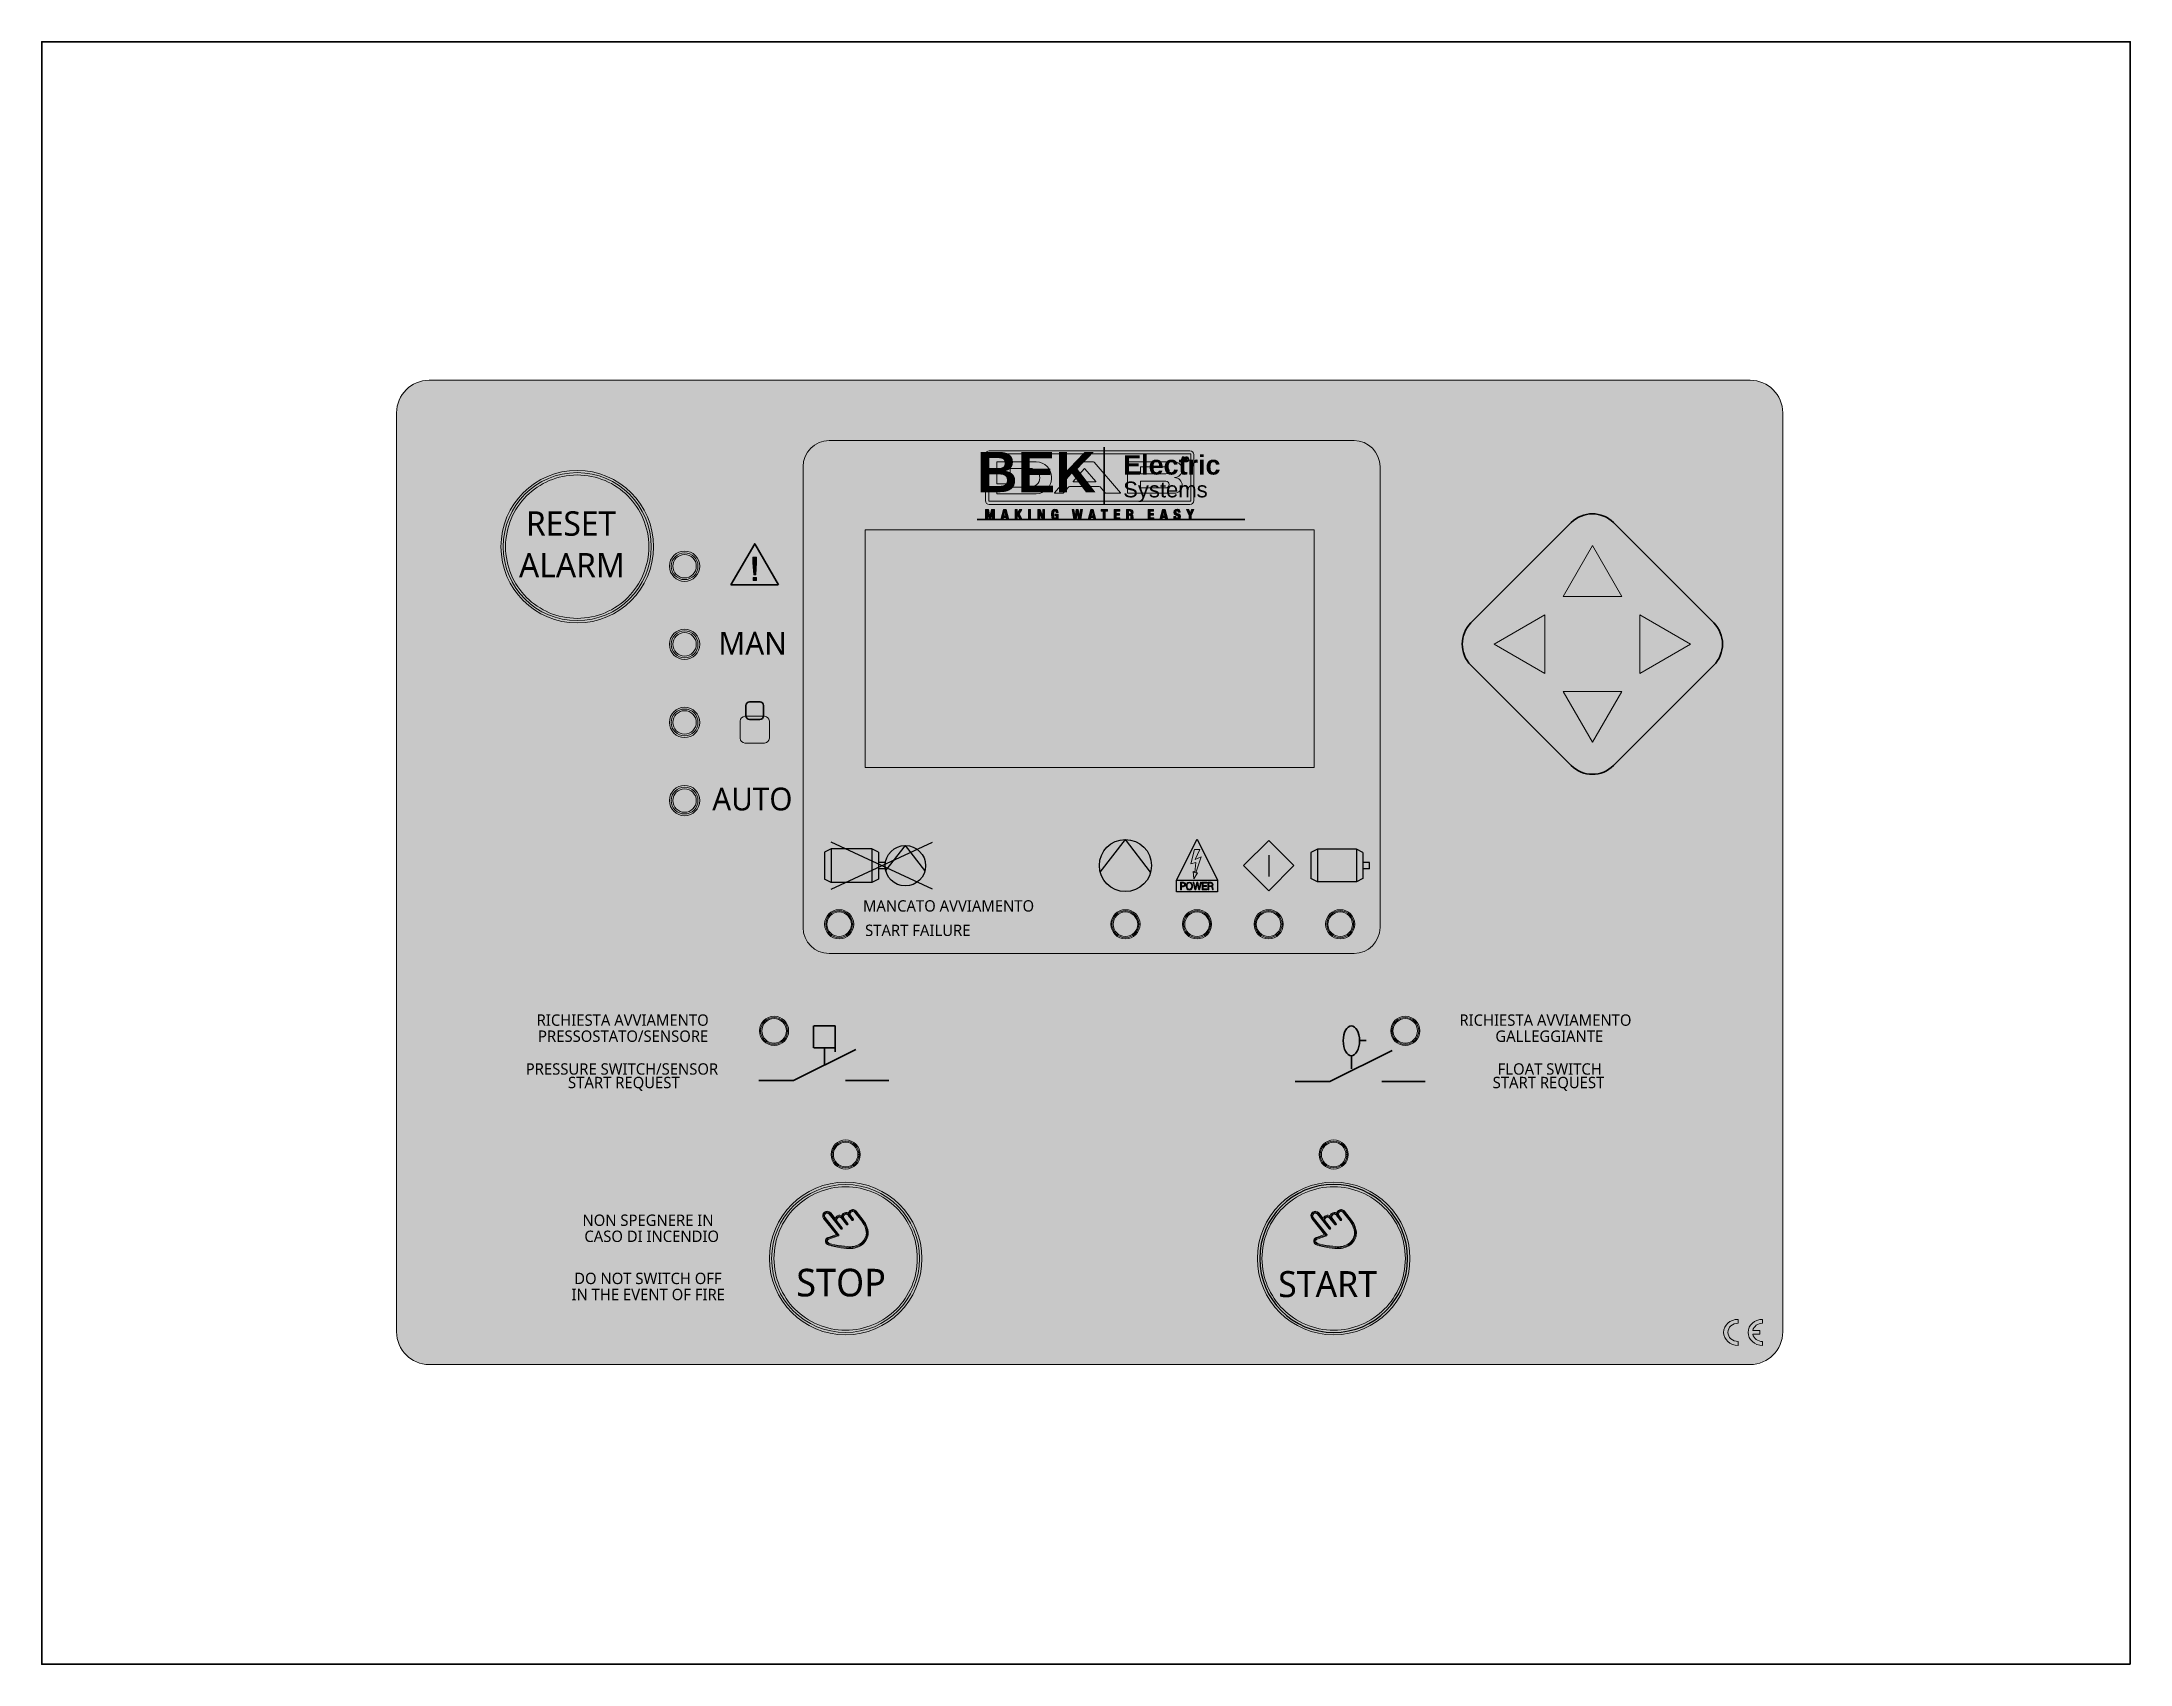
# Model space of a CAD drawing. Header units: millimetres. Extents: x -27 to 294, y 105 to 354.
import ezdxf

# ---------------------------------------------------------------- set-up
doc = ezdxf.new("R2010")
doc.units = ezdxf.units.MM
doc.header["$MEASUREMENT"] = 0
doc.layers.add('CEA-SMART REV3', color=7, linetype='Continuous', lineweight=0)

# ---------------------------------------------------------------- blocks, each defined once
blk = doc.blocks.new('Block_0')
at = {"layer": 'CEA-SMART REV3', "true_color": 0x1d1d1b, "transparency": 33554687}
h = blk.add_hatch(color=250, dxfattribs=at)
h.dxf.hatch_style = 2
edge = h.paths.add_edge_path()
edge.add_spline(control_points=[(141.9, 218.54), (141.9, 218.54), (141.73, 218.54), (141.73, 218.54), (141.73, 218.02), (141.51, 217.55), (141.17, 217.21), (140.83, 216.87), (140.36, 216.66), (139.84, 216.66), (139.32, 216.66), (138.85, 216.87), (138.5, 217.21), (138.16, 217.55), (137.95, 218.02), (137.95, 218.54), (137.95, 219.06), (138.16, 219.53), (138.5, 219.88), (138.85, 220.22), (139.32, 220.43), (139.84, 220.43), (140.36, 220.43), (140.83, 220.22), (141.17, 219.88), (141.51, 219.53), (141.73, 219.06), (141.73, 218.54), (141.73, 218.54), (141.9, 218.54), (141.9, 218.54), (141.9, 218.54), (142.08, 218.54), (142.08, 218.54), (142.08, 219.78), (141.08, 220.78), (139.84, 220.78), (138.6, 220.78), (137.6, 219.78), (137.6, 218.54), (137.6, 217.31), (138.6, 216.3), (139.84, 216.3), (141.08, 216.3), (142.08, 217.31), (142.08, 218.54), (142.08, 218.54), (141.9, 218.54), (141.9, 218.54), (141.9, 218.54), (141.9, 218.54), (141.9, 218.54)], knot_values=[0, 0, 0, 0, 1, 1, 1, 2, 2, 2, 3, 3, 3, 4, 4, 4, 5, 5, 5, 6, 6, 6, 7, 7, 7, 8, 8, 8, 9, 9, 9, 10, 10, 10, 11, 11, 11, 12, 12, 12, 13, 13, 13, 14, 14, 14, 15, 15, 15, 16, 16, 16, 17, 17, 17, 17], degree=3, periodic=0)
at = {"layer": 'CEA-SMART REV3', "true_color": 0x3abff0, "transparency": 33554687}
h = blk.add_hatch(color=133, dxfattribs=at)
h.dxf.hatch_style = 2
edge = h.paths.add_edge_path()
edge.add_spline(control_points=[(141.9, 218.54), (141.9, 217.4), (140.98, 216.48), (139.84, 216.48), (138.7, 216.48), (137.77, 217.4), (137.77, 218.54), (137.77, 219.68), (138.7, 220.61), (139.84, 220.61), (140.98, 220.61), (141.9, 219.68), (141.9, 218.54), (141.9, 218.54), (141.9, 218.54), (141.9, 218.54)], knot_values=[0, 0, 0, 0, 1, 1, 1, 2, 2, 2, 3, 3, 3, 4, 4, 4, 5, 5, 5, 5], degree=3, periodic=0)
at = {"layer": 'CEA-SMART REV3'}
for points, knots in [([(141.9, 218.54), (141.9, 218.54), (141.73, 218.54), (141.73, 218.54), (141.73, 218.02), (141.51, 217.55), (141.17, 217.21), (140.83, 216.87), (140.36, 216.66), (139.84, 216.66), (139.32, 216.66), (138.85, 216.87), (138.5, 217.21), (138.16, 217.55), (137.95, 218.02), (137.95, 218.54), (137.95, 219.06), (138.16, 219.53), (138.5, 219.88), (138.85, 220.22), (139.32, 220.43), (139.84, 220.43), (140.36, 220.43), (140.83, 220.22), (141.17, 219.88), (141.51, 219.53), (141.73, 219.06), (141.73, 218.54), (141.73, 218.54), (141.9, 218.54), (141.9, 218.54), (141.9, 218.54), (142.08, 218.54), (142.08, 218.54), (142.08, 219.78), (141.08, 220.78), (139.84, 220.78), (138.6, 220.78), (137.6, 219.78), (137.6, 218.54), (137.6, 217.31), (138.6, 216.3), (139.84, 216.3), (141.08, 216.3), (142.08, 217.31), (142.08, 218.54), (142.08, 218.54), (141.9, 218.54), (141.9, 218.54), (141.9, 218.54), (141.9, 218.54), (141.9, 218.54)], [0, 0, 0, 0, 1, 1, 1, 2, 2, 2, 3, 3, 3, 4, 4, 4, 5, 5, 5, 6, 6, 6, 7, 7, 7, 8, 8, 8, 9, 9, 9, 10, 10, 10, 11, 11, 11, 12, 12, 12, 13, 13, 13, 14, 14, 14, 15, 15, 15, 16, 16, 16, 17, 17, 17, 17]), ([(141.9, 218.54), (141.9, 217.4), (140.98, 216.48), (139.84, 216.48), (138.7, 216.48), (137.77, 217.4), (137.77, 218.54), (137.77, 219.68), (138.7, 220.61), (139.84, 220.61), (140.98, 220.61), (141.9, 219.68), (141.9, 218.54), (141.9, 218.54), (141.9, 218.54), (141.9, 218.54)], [0, 0, 0, 0, 1, 1, 1, 2, 2, 2, 3, 3, 3, 4, 4, 4, 5, 5, 5, 5])]:
    blk.add_open_spline(points, degree=3, knots=knots, dxfattribs=at)
blk = doc.blocks.new('Block_1')
at = {"layer": 'CEA-SMART REV3', "true_color": 0x1d1d1b, "transparency": 33554687}
h = blk.add_hatch(color=250, dxfattribs=at)
h.dxf.hatch_style = 2
edge = h.paths.add_edge_path()
edge.add_spline(control_points=[(152.9, 218.54), (152.9, 218.54), (152.73, 218.54), (152.73, 218.54), (152.73, 218.02), (152.51, 217.55), (152.17, 217.21), (151.83, 216.87), (151.36, 216.66), (150.84, 216.66), (150.32, 216.66), (149.85, 216.87), (149.5, 217.21), (149.16, 217.55), (148.95, 218.02), (148.95, 218.54), (148.95, 219.06), (149.16, 219.53), (149.5, 219.88), (149.85, 220.22), (150.32, 220.43), (150.84, 220.43), (151.36, 220.43), (151.83, 220.22), (152.17, 219.88), (152.51, 219.53), (152.73, 219.06), (152.73, 218.54), (152.73, 218.54), (152.9, 218.54), (152.9, 218.54), (152.9, 218.54), (153.08, 218.54), (153.08, 218.54), (153.08, 219.78), (152.08, 220.78), (150.84, 220.78), (149.6, 220.78), (148.6, 219.78), (148.6, 218.54), (148.6, 217.31), (149.6, 216.3), (150.84, 216.3), (152.08, 216.3), (153.08, 217.31), (153.08, 218.54), (153.08, 218.54), (152.9, 218.54), (152.9, 218.54), (152.9, 218.54), (152.9, 218.54), (152.9, 218.54)], knot_values=[0, 0, 0, 0, 1, 1, 1, 2, 2, 2, 3, 3, 3, 4, 4, 4, 5, 5, 5, 6, 6, 6, 7, 7, 7, 8, 8, 8, 9, 9, 9, 10, 10, 10, 11, 11, 11, 12, 12, 12, 13, 13, 13, 14, 14, 14, 15, 15, 15, 16, 16, 16, 17, 17, 17, 17], degree=3, periodic=0)
at = {"layer": 'CEA-SMART REV3', "true_color": 0x3abff0, "transparency": 33554687}
h = blk.add_hatch(color=133, dxfattribs=at)
h.dxf.hatch_style = 2
edge = h.paths.add_edge_path()
edge.add_spline(control_points=[(152.9, 218.54), (152.9, 217.4), (151.98, 216.48), (150.84, 216.48), (149.7, 216.48), (148.77, 217.4), (148.77, 218.54), (148.77, 219.68), (149.7, 220.61), (150.84, 220.61), (151.98, 220.61), (152.9, 219.68), (152.9, 218.54), (152.9, 218.54), (152.9, 218.54), (152.9, 218.54)], knot_values=[0, 0, 0, 0, 1, 1, 1, 2, 2, 2, 3, 3, 3, 4, 4, 4, 5, 5, 5, 5], degree=3, periodic=0)
at = {"layer": 'CEA-SMART REV3'}
for points, knots in [([(152.9, 218.54), (152.9, 218.54), (152.73, 218.54), (152.73, 218.54), (152.73, 218.02), (152.51, 217.55), (152.17, 217.21), (151.83, 216.87), (151.36, 216.66), (150.84, 216.66), (150.32, 216.66), (149.85, 216.87), (149.5, 217.21), (149.16, 217.55), (148.95, 218.02), (148.95, 218.54), (148.95, 219.06), (149.16, 219.53), (149.5, 219.88), (149.85, 220.22), (150.32, 220.43), (150.84, 220.43), (151.36, 220.43), (151.83, 220.22), (152.17, 219.88), (152.51, 219.53), (152.73, 219.06), (152.73, 218.54), (152.73, 218.54), (152.9, 218.54), (152.9, 218.54), (152.9, 218.54), (153.08, 218.54), (153.08, 218.54), (153.08, 219.78), (152.08, 220.78), (150.84, 220.78), (149.6, 220.78), (148.6, 219.78), (148.6, 218.54), (148.6, 217.31), (149.6, 216.3), (150.84, 216.3), (152.08, 216.3), (153.08, 217.31), (153.08, 218.54), (153.08, 218.54), (152.9, 218.54), (152.9, 218.54), (152.9, 218.54), (152.9, 218.54), (152.9, 218.54)], [0, 0, 0, 0, 1, 1, 1, 2, 2, 2, 3, 3, 3, 4, 4, 4, 5, 5, 5, 6, 6, 6, 7, 7, 7, 8, 8, 8, 9, 9, 9, 10, 10, 10, 11, 11, 11, 12, 12, 12, 13, 13, 13, 14, 14, 14, 15, 15, 15, 16, 16, 16, 17, 17, 17, 17]), ([(152.9, 218.54), (152.9, 217.4), (151.98, 216.48), (150.84, 216.48), (149.7, 216.48), (148.77, 217.4), (148.77, 218.54), (148.77, 219.68), (149.7, 220.61), (150.84, 220.61), (151.98, 220.61), (152.9, 219.68), (152.9, 218.54), (152.9, 218.54), (152.9, 218.54), (152.9, 218.54)], [0, 0, 0, 0, 1, 1, 1, 2, 2, 2, 3, 3, 3, 4, 4, 4, 5, 5, 5, 5])]:
    blk.add_open_spline(points, degree=3, knots=knots, dxfattribs=at)
blk = doc.blocks.new('Block_2')
at = {"layer": 'CEA-SMART REV3', "true_color": 0x1d1d1b, "transparency": 33554687}
h = blk.add_hatch(color=250, dxfattribs=at)
h.dxf.hatch_style = 2
edge = h.paths.add_edge_path()
edge.add_spline(control_points=[(163.9, 218.54), (163.9, 218.54), (163.72, 218.54), (163.72, 218.54), (163.72, 218.02), (163.51, 217.55), (163.17, 217.21), (162.83, 216.87), (162.36, 216.66), (161.84, 216.66), (161.32, 216.66), (160.85, 216.87), (160.5, 217.21), (160.16, 217.55), (159.95, 218.02), (159.95, 218.54), (159.95, 219.06), (160.16, 219.53), (160.5, 219.88), (160.85, 220.22), (161.32, 220.43), (161.84, 220.43), (162.36, 220.43), (162.83, 220.22), (163.17, 219.88), (163.51, 219.53), (163.72, 219.06), (163.72, 218.54), (163.72, 218.54), (163.9, 218.54), (163.9, 218.54), (163.9, 218.54), (164.08, 218.54), (164.08, 218.54), (164.08, 219.78), (163.07, 220.78), (161.84, 220.78), (160.6, 220.78), (159.6, 219.78), (159.6, 218.54), (159.6, 217.31), (160.6, 216.3), (161.84, 216.3), (163.07, 216.3), (164.08, 217.31), (164.08, 218.54), (164.08, 218.54), (163.9, 218.54), (163.9, 218.54), (163.9, 218.54), (163.9, 218.54), (163.9, 218.54)], knot_values=[0, 0, 0, 0, 1, 1, 1, 2, 2, 2, 3, 3, 3, 4, 4, 4, 5, 5, 5, 6, 6, 6, 7, 7, 7, 8, 8, 8, 9, 9, 9, 10, 10, 10, 11, 11, 11, 12, 12, 12, 13, 13, 13, 14, 14, 14, 15, 15, 15, 16, 16, 16, 17, 17, 17, 17], degree=3, periodic=0)
at = {"layer": 'CEA-SMART REV3', "true_color": 0x3abff0, "transparency": 33554687}
h = blk.add_hatch(color=133, dxfattribs=at)
h.dxf.hatch_style = 2
edge = h.paths.add_edge_path()
edge.add_spline(control_points=[(163.9, 218.54), (163.9, 217.4), (162.98, 216.48), (161.84, 216.48), (160.7, 216.48), (159.77, 217.4), (159.77, 218.54), (159.77, 219.68), (160.7, 220.61), (161.84, 220.61), (162.98, 220.61), (163.9, 219.68), (163.9, 218.54), (163.9, 218.54), (163.9, 218.54), (163.9, 218.54)], knot_values=[0, 0, 0, 0, 1, 1, 1, 2, 2, 2, 3, 3, 3, 4, 4, 4, 5, 5, 5, 5], degree=3, periodic=0)
at = {"layer": 'CEA-SMART REV3'}
for points, knots in [([(163.9, 218.54), (163.9, 218.54), (163.72, 218.54), (163.72, 218.54), (163.72, 218.02), (163.51, 217.55), (163.17, 217.21), (162.83, 216.87), (162.36, 216.66), (161.84, 216.66), (161.32, 216.66), (160.85, 216.87), (160.5, 217.21), (160.16, 217.55), (159.95, 218.02), (159.95, 218.54), (159.95, 219.06), (160.16, 219.53), (160.5, 219.88), (160.85, 220.22), (161.32, 220.43), (161.84, 220.43), (162.36, 220.43), (162.83, 220.22), (163.17, 219.88), (163.51, 219.53), (163.72, 219.06), (163.72, 218.54), (163.72, 218.54), (163.9, 218.54), (163.9, 218.54), (163.9, 218.54), (164.08, 218.54), (164.08, 218.54), (164.08, 219.78), (163.07, 220.78), (161.84, 220.78), (160.6, 220.78), (159.6, 219.78), (159.6, 218.54), (159.6, 217.31), (160.6, 216.3), (161.84, 216.3), (163.07, 216.3), (164.08, 217.31), (164.08, 218.54), (164.08, 218.54), (163.9, 218.54), (163.9, 218.54), (163.9, 218.54), (163.9, 218.54), (163.9, 218.54)], [0, 0, 0, 0, 1, 1, 1, 2, 2, 2, 3, 3, 3, 4, 4, 4, 5, 5, 5, 6, 6, 6, 7, 7, 7, 8, 8, 8, 9, 9, 9, 10, 10, 10, 11, 11, 11, 12, 12, 12, 13, 13, 13, 14, 14, 14, 15, 15, 15, 16, 16, 16, 17, 17, 17, 17]), ([(163.9, 218.54), (163.9, 217.4), (162.98, 216.48), (161.84, 216.48), (160.7, 216.48), (159.77, 217.4), (159.77, 218.54), (159.77, 219.68), (160.7, 220.61), (161.84, 220.61), (162.98, 220.61), (163.9, 219.68), (163.9, 218.54), (163.9, 218.54), (163.9, 218.54), (163.9, 218.54)], [0, 0, 0, 0, 1, 1, 1, 2, 2, 2, 3, 3, 3, 4, 4, 4, 5, 5, 5, 5])]:
    blk.add_open_spline(points, degree=3, knots=knots, dxfattribs=at)
blk = doc.blocks.new('Block_3')
at = {"layer": 'CEA-SMART REV3', "true_color": 0x1d1d1b, "transparency": 33554687}
h = blk.add_hatch(color=250, dxfattribs=at)
h.dxf.hatch_style = 2
edge = h.paths.add_edge_path()
edge.add_spline(control_points=[(174.9, 218.54), (174.9, 218.54), (174.72, 218.54), (174.72, 218.54), (174.72, 218.02), (174.51, 217.55), (174.17, 217.21), (173.83, 216.87), (173.36, 216.66), (172.84, 216.66), (172.32, 216.66), (171.85, 216.87), (171.5, 217.21), (171.16, 217.55), (170.95, 218.02), (170.95, 218.54), (170.95, 219.06), (171.16, 219.53), (171.5, 219.88), (171.85, 220.22), (172.32, 220.43), (172.84, 220.43), (173.36, 220.43), (173.83, 220.22), (174.17, 219.88), (174.51, 219.53), (174.72, 219.06), (174.72, 218.54), (174.72, 218.54), (174.9, 218.54), (174.9, 218.54), (174.9, 218.54), (175.08, 218.54), (175.08, 218.54), (175.08, 219.78), (174.07, 220.78), (172.84, 220.78), (171.6, 220.78), (170.6, 219.78), (170.6, 218.54), (170.6, 217.31), (171.6, 216.3), (172.84, 216.3), (174.07, 216.3), (175.08, 217.31), (175.08, 218.54), (175.08, 218.54), (174.9, 218.54), (174.9, 218.54), (174.9, 218.54), (174.9, 218.54), (174.9, 218.54)], knot_values=[0, 0, 0, 0, 1, 1, 1, 2, 2, 2, 3, 3, 3, 4, 4, 4, 5, 5, 5, 6, 6, 6, 7, 7, 7, 8, 8, 8, 9, 9, 9, 10, 10, 10, 11, 11, 11, 12, 12, 12, 13, 13, 13, 14, 14, 14, 15, 15, 15, 16, 16, 16, 17, 17, 17, 17], degree=3, periodic=0)
at = {"layer": 'CEA-SMART REV3', "true_color": 0x3abff0, "transparency": 33554687}
h = blk.add_hatch(color=133, dxfattribs=at)
h.dxf.hatch_style = 2
edge = h.paths.add_edge_path()
edge.add_spline(control_points=[(174.9, 218.54), (174.9, 217.4), (173.98, 216.48), (172.84, 216.48), (171.7, 216.48), (170.77, 217.4), (170.77, 218.54), (170.77, 219.68), (171.7, 220.61), (172.84, 220.61), (173.98, 220.61), (174.9, 219.68), (174.9, 218.54), (174.9, 218.54), (174.9, 218.54), (174.9, 218.54)], knot_values=[0, 0, 0, 0, 1, 1, 1, 2, 2, 2, 3, 3, 3, 4, 4, 4, 5, 5, 5, 5], degree=3, periodic=0)
at = {"layer": 'CEA-SMART REV3'}
for points, knots in [([(174.9, 218.54), (174.9, 218.54), (174.72, 218.54), (174.72, 218.54), (174.72, 218.02), (174.51, 217.55), (174.17, 217.21), (173.83, 216.87), (173.36, 216.66), (172.84, 216.66), (172.32, 216.66), (171.85, 216.87), (171.5, 217.21), (171.16, 217.55), (170.95, 218.02), (170.95, 218.54), (170.95, 219.06), (171.16, 219.53), (171.5, 219.88), (171.85, 220.22), (172.32, 220.43), (172.84, 220.43), (173.36, 220.43), (173.83, 220.22), (174.17, 219.88), (174.51, 219.53), (174.72, 219.06), (174.72, 218.54), (174.72, 218.54), (174.9, 218.54), (174.9, 218.54), (174.9, 218.54), (175.08, 218.54), (175.08, 218.54), (175.08, 219.78), (174.07, 220.78), (172.84, 220.78), (171.6, 220.78), (170.6, 219.78), (170.6, 218.54), (170.6, 217.31), (171.6, 216.3), (172.84, 216.3), (174.07, 216.3), (175.08, 217.31), (175.08, 218.54), (175.08, 218.54), (174.9, 218.54), (174.9, 218.54), (174.9, 218.54), (174.9, 218.54), (174.9, 218.54)], [0, 0, 0, 0, 1, 1, 1, 2, 2, 2, 3, 3, 3, 4, 4, 4, 5, 5, 5, 6, 6, 6, 7, 7, 7, 8, 8, 8, 9, 9, 9, 10, 10, 10, 11, 11, 11, 12, 12, 12, 13, 13, 13, 14, 14, 14, 15, 15, 15, 16, 16, 16, 17, 17, 17, 17]), ([(174.9, 218.54), (174.9, 217.4), (173.98, 216.48), (172.84, 216.48), (171.7, 216.48), (170.77, 217.4), (170.77, 218.54), (170.77, 219.68), (171.7, 220.61), (172.84, 220.61), (173.98, 220.61), (174.9, 219.68), (174.9, 218.54), (174.9, 218.54), (174.9, 218.54), (174.9, 218.54)], [0, 0, 0, 0, 1, 1, 1, 2, 2, 2, 3, 3, 3, 4, 4, 4, 5, 5, 5, 5])]:
    blk.add_open_spline(points, degree=3, knots=knots, dxfattribs=at)
blk = doc.blocks.new('Block_4')
at = {"layer": 'CEA-SMART REV3', "true_color": 0x1d1d1b, "transparency": 33554687}
h = blk.add_hatch(color=250, dxfattribs=at)
h.dxf.hatch_style = 2
edge = h.paths.add_edge_path()
edge.add_spline(control_points=[(97.9, 218.54), (97.9, 218.54), (97.73, 218.54), (97.73, 218.54), (97.73, 218.02), (97.52, 217.55), (97.17, 217.21), (96.83, 216.87), (96.36, 216.66), (95.84, 216.66), (95.32, 216.66), (94.85, 216.87), (94.5, 217.21), (94.16, 217.55), (93.95, 218.02), (93.95, 218.54), (93.95, 219.06), (94.16, 219.53), (94.5, 219.88), (94.85, 220.22), (95.32, 220.43), (95.84, 220.43), (96.36, 220.43), (96.83, 220.22), (97.17, 219.88), (97.52, 219.53), (97.73, 219.06), (97.73, 218.54), (97.73, 218.54), (97.9, 218.54), (97.9, 218.54), (97.9, 218.54), (98.08, 218.54), (98.08, 218.54), (98.08, 219.78), (97.08, 220.78), (95.84, 220.78), (94.6, 220.78), (93.6, 219.78), (93.6, 218.54), (93.6, 217.31), (94.6, 216.3), (95.84, 216.3), (97.08, 216.3), (98.08, 217.31), (98.08, 218.54), (98.08, 218.54), (97.9, 218.54), (97.9, 218.54), (97.9, 218.54), (97.9, 218.54), (97.9, 218.54)], knot_values=[0, 0, 0, 0, 1, 1, 1, 2, 2, 2, 3, 3, 3, 4, 4, 4, 5, 5, 5, 6, 6, 6, 7, 7, 7, 8, 8, 8, 9, 9, 9, 10, 10, 10, 11, 11, 11, 12, 12, 12, 13, 13, 13, 14, 14, 14, 15, 15, 15, 16, 16, 16, 17, 17, 17, 17], degree=3, periodic=0)
at = {"layer": 'CEA-SMART REV3', "true_color": 0x3abff0, "transparency": 33554687}
h = blk.add_hatch(color=133, dxfattribs=at)
h.dxf.hatch_style = 2
edge = h.paths.add_edge_path()
edge.add_spline(control_points=[(97.9, 218.54), (97.9, 217.4), (96.98, 216.48), (95.84, 216.48), (94.7, 216.48), (93.78, 217.4), (93.78, 218.54), (93.78, 219.68), (94.7, 220.61), (95.84, 220.61), (96.98, 220.61), (97.9, 219.68), (97.9, 218.54), (97.9, 218.54), (97.9, 218.54), (97.9, 218.54)], knot_values=[0, 0, 0, 0, 1, 1, 1, 2, 2, 2, 3, 3, 3, 4, 4, 4, 5, 5, 5, 5], degree=3, periodic=0)
at = {"layer": 'CEA-SMART REV3'}
for points, knots in [([(97.9, 218.54), (97.9, 218.54), (97.73, 218.54), (97.73, 218.54), (97.73, 218.02), (97.52, 217.55), (97.17, 217.21), (96.83, 216.87), (96.36, 216.66), (95.84, 216.66), (95.32, 216.66), (94.85, 216.87), (94.5, 217.21), (94.16, 217.55), (93.95, 218.02), (93.95, 218.54), (93.95, 219.06), (94.16, 219.53), (94.5, 219.88), (94.85, 220.22), (95.32, 220.43), (95.84, 220.43), (96.36, 220.43), (96.83, 220.22), (97.17, 219.88), (97.52, 219.53), (97.73, 219.06), (97.73, 218.54), (97.73, 218.54), (97.9, 218.54), (97.9, 218.54), (97.9, 218.54), (98.08, 218.54), (98.08, 218.54), (98.08, 219.78), (97.08, 220.78), (95.84, 220.78), (94.6, 220.78), (93.6, 219.78), (93.6, 218.54), (93.6, 217.31), (94.6, 216.3), (95.84, 216.3), (97.08, 216.3), (98.08, 217.31), (98.08, 218.54), (98.08, 218.54), (97.9, 218.54), (97.9, 218.54), (97.9, 218.54), (97.9, 218.54), (97.9, 218.54)], [0, 0, 0, 0, 1, 1, 1, 2, 2, 2, 3, 3, 3, 4, 4, 4, 5, 5, 5, 6, 6, 6, 7, 7, 7, 8, 8, 8, 9, 9, 9, 10, 10, 10, 11, 11, 11, 12, 12, 12, 13, 13, 13, 14, 14, 14, 15, 15, 15, 16, 16, 16, 17, 17, 17, 17]), ([(97.9, 218.54), (97.9, 217.4), (96.98, 216.48), (95.84, 216.48), (94.7, 216.48), (93.78, 217.4), (93.78, 218.54), (93.78, 219.68), (94.7, 220.61), (95.84, 220.61), (96.98, 220.61), (97.9, 219.68), (97.9, 218.54), (97.9, 218.54), (97.9, 218.54), (97.9, 218.54)], [0, 0, 0, 0, 1, 1, 1, 2, 2, 2, 3, 3, 3, 4, 4, 4, 5, 5, 5, 5])]:
    blk.add_open_spline(points, degree=3, knots=knots, dxfattribs=at)
blk = doc.blocks.new('Block_5')
at = {"layer": 'CEA-SMART REV3', "true_color": 0x1d1d1b, "transparency": 33554687}
h = blk.add_hatch(color=250, dxfattribs=at)
h.dxf.hatch_style = 2
edge = h.paths.add_edge_path()
edge.add_spline(control_points=[(173.9, 183.17), (173.9, 183.17), (173.72, 183.17), (173.72, 183.17), (173.72, 182.65), (173.51, 182.18), (173.17, 181.83), (172.83, 181.49), (172.36, 181.28), (171.84, 181.28), (171.32, 181.28), (170.84, 181.49), (170.5, 181.83), (170.16, 182.18), (169.95, 182.65), (169.95, 183.17), (169.95, 183.69), (170.16, 184.16), (170.5, 184.5), (170.84, 184.84), (171.32, 185.06), (171.84, 185.06), (172.36, 185.06), (172.83, 184.84), (173.17, 184.5), (173.51, 184.16), (173.72, 183.69), (173.72, 183.17), (173.72, 183.17), (173.9, 183.17), (173.9, 183.17), (173.9, 183.17), (174.08, 183.17), (174.08, 183.17), (174.08, 184.41), (173.07, 185.41), (171.84, 185.41), (170.6, 185.41), (169.6, 184.41), (169.6, 183.17), (169.6, 181.93), (170.6, 180.93), (171.84, 180.93), (173.07, 180.93), (174.08, 181.93), (174.08, 183.17), (174.08, 183.17), (173.9, 183.17), (173.9, 183.17), (173.9, 183.17), (173.9, 183.17), (173.9, 183.17)], knot_values=[0, 0, 0, 0, 1, 1, 1, 2, 2, 2, 3, 3, 3, 4, 4, 4, 5, 5, 5, 6, 6, 6, 7, 7, 7, 8, 8, 8, 9, 9, 9, 10, 10, 10, 11, 11, 11, 12, 12, 12, 13, 13, 13, 14, 14, 14, 15, 15, 15, 16, 16, 16, 17, 17, 17, 17], degree=3, periodic=0)
at = {"layer": 'CEA-SMART REV3', "true_color": 0x3abff0, "transparency": 33554687}
h = blk.add_hatch(color=133, dxfattribs=at)
h.dxf.hatch_style = 2
edge = h.paths.add_edge_path()
edge.add_spline(control_points=[(173.9, 183.17), (173.9, 182.03), (172.98, 181.11), (171.84, 181.11), (170.7, 181.11), (169.77, 182.03), (169.77, 183.17), (169.77, 184.31), (170.7, 185.23), (171.84, 185.23), (172.98, 185.23), (173.9, 184.31), (173.9, 183.17), (173.9, 183.17), (173.9, 183.17), (173.9, 183.17)], knot_values=[0, 0, 0, 0, 1, 1, 1, 2, 2, 2, 3, 3, 3, 4, 4, 4, 5, 5, 5, 5], degree=3, periodic=0)
at = {"layer": 'CEA-SMART REV3'}
for points, knots in [([(173.9, 183.17), (173.9, 183.17), (173.72, 183.17), (173.72, 183.17), (173.72, 182.65), (173.51, 182.18), (173.17, 181.83), (172.83, 181.49), (172.36, 181.28), (171.84, 181.28), (171.32, 181.28), (170.84, 181.49), (170.5, 181.83), (170.16, 182.18), (169.95, 182.65), (169.95, 183.17), (169.95, 183.69), (170.16, 184.16), (170.5, 184.5), (170.84, 184.84), (171.32, 185.06), (171.84, 185.06), (172.36, 185.06), (172.83, 184.84), (173.17, 184.5), (173.51, 184.16), (173.72, 183.69), (173.72, 183.17), (173.72, 183.17), (173.9, 183.17), (173.9, 183.17), (173.9, 183.17), (174.08, 183.17), (174.08, 183.17), (174.08, 184.41), (173.07, 185.41), (171.84, 185.41), (170.6, 185.41), (169.6, 184.41), (169.6, 183.17), (169.6, 181.93), (170.6, 180.93), (171.84, 180.93), (173.07, 180.93), (174.08, 181.93), (174.08, 183.17), (174.08, 183.17), (173.9, 183.17), (173.9, 183.17), (173.9, 183.17), (173.9, 183.17), (173.9, 183.17)], [0, 0, 0, 0, 1, 1, 1, 2, 2, 2, 3, 3, 3, 4, 4, 4, 5, 5, 5, 6, 6, 6, 7, 7, 7, 8, 8, 8, 9, 9, 9, 10, 10, 10, 11, 11, 11, 12, 12, 12, 13, 13, 13, 14, 14, 14, 15, 15, 15, 16, 16, 16, 17, 17, 17, 17]), ([(173.9, 183.17), (173.9, 182.03), (172.98, 181.11), (171.84, 181.11), (170.7, 181.11), (169.77, 182.03), (169.77, 183.17), (169.77, 184.31), (170.7, 185.23), (171.84, 185.23), (172.98, 185.23), (173.9, 184.31), (173.9, 183.17), (173.9, 183.17), (173.9, 183.17), (173.9, 183.17)], [0, 0, 0, 0, 1, 1, 1, 2, 2, 2, 3, 3, 3, 4, 4, 4, 5, 5, 5, 5])]:
    blk.add_open_spline(points, degree=3, knots=knots, dxfattribs=at)
blk = doc.blocks.new('Block_6')
at = {"layer": 'CEA-SMART REV3', "true_color": 0x1d1d1b, "transparency": 33554687}
h = blk.add_hatch(color=250, dxfattribs=at)
h.dxf.hatch_style = 2
edge = h.paths.add_edge_path()
edge.add_spline(control_points=[(98.9, 183.17), (98.9, 183.17), (98.73, 183.17), (98.73, 183.17), (98.73, 182.65), (98.52, 182.18), (98.17, 181.83), (97.83, 181.49), (97.36, 181.28), (96.84, 181.28), (96.32, 181.28), (95.85, 181.49), (95.5, 181.83), (95.16, 182.18), (94.95, 182.65), (94.95, 183.17), (94.95, 183.69), (95.16, 184.16), (95.5, 184.5), (95.85, 184.84), (96.32, 185.06), (96.84, 185.06), (97.36, 185.06), (97.83, 184.84), (98.17, 184.5), (98.52, 184.16), (98.73, 183.69), (98.73, 183.17), (98.73, 183.17), (98.9, 183.17), (98.9, 183.17), (98.9, 183.17), (99.08, 183.17), (99.08, 183.17), (99.08, 184.41), (98.08, 185.41), (96.84, 185.41), (95.6, 185.41), (94.6, 184.41), (94.6, 183.17), (94.6, 181.93), (95.6, 180.93), (96.84, 180.93), (98.08, 180.93), (99.08, 181.93), (99.08, 183.17), (99.08, 183.17), (98.9, 183.17), (98.9, 183.17), (98.9, 183.17), (98.9, 183.17), (98.9, 183.17)], knot_values=[0, 0, 0, 0, 1, 1, 1, 2, 2, 2, 3, 3, 3, 4, 4, 4, 5, 5, 5, 6, 6, 6, 7, 7, 7, 8, 8, 8, 9, 9, 9, 10, 10, 10, 11, 11, 11, 12, 12, 12, 13, 13, 13, 14, 14, 14, 15, 15, 15, 16, 16, 16, 17, 17, 17, 17], degree=3, periodic=0)
at = {"layer": 'CEA-SMART REV3', "true_color": 0x3abff0, "transparency": 33554687}
h = blk.add_hatch(color=133, dxfattribs=at)
h.dxf.hatch_style = 2
edge = h.paths.add_edge_path()
edge.add_spline(control_points=[(98.9, 183.17), (98.9, 182.03), (97.98, 181.11), (96.84, 181.11), (95.7, 181.11), (94.78, 182.03), (94.78, 183.17), (94.78, 184.31), (95.7, 185.23), (96.84, 185.23), (97.98, 185.23), (98.9, 184.31), (98.9, 183.17), (98.9, 183.17), (98.9, 183.17), (98.9, 183.17)], knot_values=[0, 0, 0, 0, 1, 1, 1, 2, 2, 2, 3, 3, 3, 4, 4, 4, 5, 5, 5, 5], degree=3, periodic=0)
at = {"layer": 'CEA-SMART REV3'}
for points, knots in [([(98.9, 183.17), (98.9, 183.17), (98.73, 183.17), (98.73, 183.17), (98.73, 182.65), (98.52, 182.18), (98.17, 181.83), (97.83, 181.49), (97.36, 181.28), (96.84, 181.28), (96.32, 181.28), (95.85, 181.49), (95.5, 181.83), (95.16, 182.18), (94.95, 182.65), (94.95, 183.17), (94.95, 183.69), (95.16, 184.16), (95.5, 184.5), (95.85, 184.84), (96.32, 185.06), (96.84, 185.06), (97.36, 185.06), (97.83, 184.84), (98.17, 184.5), (98.52, 184.16), (98.73, 183.69), (98.73, 183.17), (98.73, 183.17), (98.9, 183.17), (98.9, 183.17), (98.9, 183.17), (99.08, 183.17), (99.08, 183.17), (99.08, 184.41), (98.08, 185.41), (96.84, 185.41), (95.6, 185.41), (94.6, 184.41), (94.6, 183.17), (94.6, 181.93), (95.6, 180.93), (96.84, 180.93), (98.08, 180.93), (99.08, 181.93), (99.08, 183.17), (99.08, 183.17), (98.9, 183.17), (98.9, 183.17), (98.9, 183.17), (98.9, 183.17), (98.9, 183.17)], [0, 0, 0, 0, 1, 1, 1, 2, 2, 2, 3, 3, 3, 4, 4, 4, 5, 5, 5, 6, 6, 6, 7, 7, 7, 8, 8, 8, 9, 9, 9, 10, 10, 10, 11, 11, 11, 12, 12, 12, 13, 13, 13, 14, 14, 14, 15, 15, 15, 16, 16, 16, 17, 17, 17, 17]), ([(98.9, 183.17), (98.9, 182.03), (97.98, 181.11), (96.84, 181.11), (95.7, 181.11), (94.78, 182.03), (94.78, 183.17), (94.78, 184.31), (95.7, 185.23), (96.84, 185.23), (97.98, 185.23), (98.9, 184.31), (98.9, 183.17), (98.9, 183.17), (98.9, 183.17), (98.9, 183.17)], [0, 0, 0, 0, 1, 1, 1, 2, 2, 2, 3, 3, 3, 4, 4, 4, 5, 5, 5, 5])]:
    blk.add_open_spline(points, degree=3, knots=knots, dxfattribs=at)
blk = doc.blocks.new('Block_7')
at = {"layer": 'CEA-SMART REV3', "true_color": 0x1d1d1b, "transparency": 33554687}
h = blk.add_hatch(color=250, dxfattribs=at)
h.dxf.hatch_style = 2
edge = h.paths.add_edge_path()
edge.add_spline(control_points=[(73.89, 273.54), (73.89, 274.04), (73.69, 274.49), (73.36, 274.81), (73.04, 275.14), (72.59, 275.34), (72.09, 275.34), (71.59, 275.34), (71.14, 275.14), (70.82, 274.81), (70.49, 274.49), (70.29, 274.04), (70.29, 273.54), (70.29, 273.04), (70.49, 272.6), (70.82, 272.27), (71.14, 271.94), (71.59, 271.74), (72.09, 271.74), (72.59, 271.74), (73.04, 271.94), (73.36, 272.27), (73.69, 272.6), (73.89, 273.04), (73.89, 273.54), (73.89, 273.54), (73.89, 273.54), (73.89, 273.54)], knot_values=[0, 0, 0, 0, 1, 1, 1, 2, 2, 2, 3, 3, 3, 4, 4, 4, 5, 5, 5, 6, 6, 6, 7, 7, 7, 8, 8, 8, 9, 9, 9, 9], degree=3, periodic=0)
edge = h.paths.add_edge_path()
edge.add_spline(control_points=[(74.42, 273.54), (74.42, 272.26), (73.38, 271.21), (72.09, 271.21), (70.8, 271.21), (69.76, 272.26), (69.76, 273.54), (69.76, 274.83), (70.8, 275.87), (72.09, 275.87), (73.38, 275.87), (74.42, 274.83), (74.42, 273.54), (74.42, 273.54), (74.42, 273.54), (74.42, 273.54)], knot_values=[0, 0, 0, 0, 1, 1, 1, 2, 2, 2, 3, 3, 3, 4, 4, 4, 5, 5, 5, 5], degree=3, periodic=0)
at = {"layer": 'CEA-SMART REV3', "true_color": 0x3abff0, "transparency": 33554687}
h = blk.add_hatch(color=133, dxfattribs=at)
h.dxf.hatch_style = 2
edge = h.paths.add_edge_path()
edge.add_spline(control_points=[(74.15, 273.54), (74.15, 272.4), (73.23, 271.48), (72.09, 271.48), (70.95, 271.48), (70.03, 272.4), (70.03, 273.54), (70.03, 274.68), (70.95, 275.6), (72.09, 275.6), (73.23, 275.6), (74.15, 274.68), (74.15, 273.54), (74.15, 273.54), (74.15, 273.54), (74.15, 273.54)], knot_values=[0, 0, 0, 0, 1, 1, 1, 2, 2, 2, 3, 3, 3, 4, 4, 4, 5, 5, 5, 5], degree=3, periodic=0)
at = {"layer": 'CEA-SMART REV3'}
for points, knots in [([(74.42, 273.54), (74.42, 272.26), (73.38, 271.21), (72.09, 271.21), (70.8, 271.21), (69.76, 272.26), (69.76, 273.54), (69.76, 274.83), (70.8, 275.87), (72.09, 275.87), (73.38, 275.87), (74.42, 274.83), (74.42, 273.54), (74.42, 273.54), (74.42, 273.54), (74.42, 273.54)], [0, 0, 0, 0, 1, 1, 1, 2, 2, 2, 3, 3, 3, 4, 4, 4, 5, 5, 5, 5]), ([(74.15, 273.54), (74.15, 272.4), (73.23, 271.48), (72.09, 271.48), (70.95, 271.48), (70.03, 272.4), (70.03, 273.54), (70.03, 274.68), (70.95, 275.6), (72.09, 275.6), (73.23, 275.6), (74.15, 274.68), (74.15, 273.54), (74.15, 273.54), (74.15, 273.54), (74.15, 273.54)], [0, 0, 0, 0, 1, 1, 1, 2, 2, 2, 3, 3, 3, 4, 4, 4, 5, 5, 5, 5]), ([(73.89, 273.54), (73.89, 274.04), (73.69, 274.49), (73.36, 274.81), (73.04, 275.14), (72.59, 275.34), (72.09, 275.34), (71.59, 275.34), (71.14, 275.14), (70.82, 274.81), (70.49, 274.49), (70.29, 274.04), (70.29, 273.54), (70.29, 273.04), (70.49, 272.6), (70.82, 272.27), (71.14, 271.94), (71.59, 271.74), (72.09, 271.74), (72.59, 271.74), (73.04, 271.94), (73.36, 272.27), (73.69, 272.6), (73.89, 273.04), (73.89, 273.54), (73.89, 273.54), (73.89, 273.54), (73.89, 273.54)], [0, 0, 0, 0, 1, 1, 1, 2, 2, 2, 3, 3, 3, 4, 4, 4, 5, 5, 5, 6, 6, 6, 7, 7, 7, 8, 8, 8, 9, 9, 9, 9])]:
    blk.add_open_spline(points, degree=3, knots=knots, dxfattribs=at)
blk = doc.blocks.new('Block_8')
at = {"layer": 'CEA-SMART REV3', "true_color": 0x1d1d1b, "transparency": 33554687}
h = blk.add_hatch(color=250, dxfattribs=at)
h.dxf.hatch_style = 2
edge = h.paths.add_edge_path()
edge.add_spline(control_points=[(73.89, 261.54), (73.89, 262.04), (73.69, 262.49), (73.36, 262.81), (73.04, 263.14), (72.59, 263.34), (72.09, 263.34), (71.59, 263.34), (71.14, 263.14), (70.82, 262.81), (70.49, 262.49), (70.29, 262.04), (70.29, 261.54), (70.29, 261.04), (70.49, 260.6), (70.82, 260.27), (71.14, 259.94), (71.59, 259.74), (72.09, 259.74), (72.59, 259.74), (73.04, 259.94), (73.36, 260.27), (73.69, 260.6), (73.89, 261.04), (73.89, 261.54), (73.89, 261.54), (73.89, 261.54), (73.89, 261.54)], knot_values=[0, 0, 0, 0, 1, 1, 1, 2, 2, 2, 3, 3, 3, 4, 4, 4, 5, 5, 5, 6, 6, 6, 7, 7, 7, 8, 8, 8, 9, 9, 9, 9], degree=3, periodic=0)
edge = h.paths.add_edge_path()
edge.add_spline(control_points=[(74.42, 261.54), (74.42, 260.26), (73.38, 259.21), (72.09, 259.21), (70.8, 259.21), (69.76, 260.26), (69.76, 261.54), (69.76, 262.83), (70.8, 263.87), (72.09, 263.87), (73.38, 263.87), (74.42, 262.83), (74.42, 261.54), (74.42, 261.54), (74.42, 261.54), (74.42, 261.54)], knot_values=[0, 0, 0, 0, 1, 1, 1, 2, 2, 2, 3, 3, 3, 4, 4, 4, 5, 5, 5, 5], degree=3, periodic=0)
at = {"layer": 'CEA-SMART REV3', "true_color": 0x3abff0, "transparency": 33554687}
h = blk.add_hatch(color=133, dxfattribs=at)
h.dxf.hatch_style = 2
edge = h.paths.add_edge_path()
edge.add_spline(control_points=[(74.15, 261.54), (74.15, 260.4), (73.23, 259.48), (72.09, 259.48), (70.95, 259.48), (70.03, 260.4), (70.03, 261.54), (70.03, 262.68), (70.95, 263.6), (72.09, 263.6), (73.23, 263.6), (74.15, 262.68), (74.15, 261.54), (74.15, 261.54), (74.15, 261.54), (74.15, 261.54)], knot_values=[0, 0, 0, 0, 1, 1, 1, 2, 2, 2, 3, 3, 3, 4, 4, 4, 5, 5, 5, 5], degree=3, periodic=0)
at = {"layer": 'CEA-SMART REV3'}
for points, knots in [([(74.42, 261.54), (74.42, 260.26), (73.38, 259.21), (72.09, 259.21), (70.8, 259.21), (69.76, 260.26), (69.76, 261.54), (69.76, 262.83), (70.8, 263.87), (72.09, 263.87), (73.38, 263.87), (74.42, 262.83), (74.42, 261.54), (74.42, 261.54), (74.42, 261.54), (74.42, 261.54)], [0, 0, 0, 0, 1, 1, 1, 2, 2, 2, 3, 3, 3, 4, 4, 4, 5, 5, 5, 5]), ([(74.15, 261.54), (74.15, 260.4), (73.23, 259.48), (72.09, 259.48), (70.95, 259.48), (70.03, 260.4), (70.03, 261.54), (70.03, 262.68), (70.95, 263.6), (72.09, 263.6), (73.23, 263.6), (74.15, 262.68), (74.15, 261.54), (74.15, 261.54), (74.15, 261.54), (74.15, 261.54)], [0, 0, 0, 0, 1, 1, 1, 2, 2, 2, 3, 3, 3, 4, 4, 4, 5, 5, 5, 5]), ([(73.89, 261.54), (73.89, 262.04), (73.69, 262.49), (73.36, 262.81), (73.04, 263.14), (72.59, 263.34), (72.09, 263.34), (71.59, 263.34), (71.14, 263.14), (70.82, 262.81), (70.49, 262.49), (70.29, 262.04), (70.29, 261.54), (70.29, 261.04), (70.49, 260.6), (70.82, 260.27), (71.14, 259.94), (71.59, 259.74), (72.09, 259.74), (72.59, 259.74), (73.04, 259.94), (73.36, 260.27), (73.69, 260.6), (73.89, 261.04), (73.89, 261.54), (73.89, 261.54), (73.89, 261.54), (73.89, 261.54)], [0, 0, 0, 0, 1, 1, 1, 2, 2, 2, 3, 3, 3, 4, 4, 4, 5, 5, 5, 6, 6, 6, 7, 7, 7, 8, 8, 8, 9, 9, 9, 9])]:
    blk.add_open_spline(points, degree=3, knots=knots, dxfattribs=at)
blk = doc.blocks.new('Block_9')
at = {"layer": 'CEA-SMART REV3', "true_color": 0x1d1d1b, "transparency": 33554687}
h = blk.add_hatch(color=250, dxfattribs=at)
h.dxf.hatch_style = 2
edge = h.paths.add_edge_path()
edge.add_spline(control_points=[(73.89, 249.54), (73.89, 250.04), (73.69, 250.49), (73.36, 250.81), (73.04, 251.14), (72.59, 251.34), (72.09, 251.34), (71.59, 251.34), (71.14, 251.14), (70.82, 250.81), (70.49, 250.49), (70.29, 250.04), (70.29, 249.54), (70.29, 249.04), (70.49, 248.6), (70.82, 248.27), (71.14, 247.94), (71.59, 247.74), (72.09, 247.74), (72.59, 247.74), (73.04, 247.94), (73.36, 248.27), (73.69, 248.6), (73.89, 249.04), (73.89, 249.54), (73.89, 249.54), (73.89, 249.54), (73.89, 249.54)], knot_values=[0, 0, 0, 0, 1, 1, 1, 2, 2, 2, 3, 3, 3, 4, 4, 4, 5, 5, 5, 6, 6, 6, 7, 7, 7, 8, 8, 8, 9, 9, 9, 9], degree=3, periodic=0)
edge = h.paths.add_edge_path()
edge.add_spline(control_points=[(74.42, 249.54), (74.42, 248.26), (73.38, 247.21), (72.09, 247.21), (70.8, 247.21), (69.76, 248.26), (69.76, 249.54), (69.76, 250.83), (70.8, 251.87), (72.09, 251.87), (73.38, 251.87), (74.42, 250.83), (74.42, 249.54), (74.42, 249.54), (74.42, 249.54), (74.42, 249.54)], knot_values=[0, 0, 0, 0, 1, 1, 1, 2, 2, 2, 3, 3, 3, 4, 4, 4, 5, 5, 5, 5], degree=3, periodic=0)
at = {"layer": 'CEA-SMART REV3', "true_color": 0x3abff0, "transparency": 33554687}
h = blk.add_hatch(color=133, dxfattribs=at)
h.dxf.hatch_style = 2
edge = h.paths.add_edge_path()
edge.add_spline(control_points=[(74.15, 249.54), (74.15, 248.4), (73.23, 247.48), (72.09, 247.48), (70.95, 247.48), (70.03, 248.4), (70.03, 249.54), (70.03, 250.68), (70.95, 251.6), (72.09, 251.6), (73.23, 251.6), (74.15, 250.68), (74.15, 249.54), (74.15, 249.54), (74.15, 249.54), (74.15, 249.54)], knot_values=[0, 0, 0, 0, 1, 1, 1, 2, 2, 2, 3, 3, 3, 4, 4, 4, 5, 5, 5, 5], degree=3, periodic=0)
at = {"layer": 'CEA-SMART REV3'}
for points, knots in [([(74.42, 249.54), (74.42, 248.26), (73.38, 247.21), (72.09, 247.21), (70.8, 247.21), (69.76, 248.26), (69.76, 249.54), (69.76, 250.83), (70.8, 251.87), (72.09, 251.87), (73.38, 251.87), (74.42, 250.83), (74.42, 249.54), (74.42, 249.54), (74.42, 249.54), (74.42, 249.54)], [0, 0, 0, 0, 1, 1, 1, 2, 2, 2, 3, 3, 3, 4, 4, 4, 5, 5, 5, 5]), ([(74.15, 249.54), (74.15, 248.4), (73.23, 247.48), (72.09, 247.48), (70.95, 247.48), (70.03, 248.4), (70.03, 249.54), (70.03, 250.68), (70.95, 251.6), (72.09, 251.6), (73.23, 251.6), (74.15, 250.68), (74.15, 249.54), (74.15, 249.54), (74.15, 249.54), (74.15, 249.54)], [0, 0, 0, 0, 1, 1, 1, 2, 2, 2, 3, 3, 3, 4, 4, 4, 5, 5, 5, 5]), ([(73.89, 249.54), (73.89, 250.04), (73.69, 250.49), (73.36, 250.81), (73.04, 251.14), (72.59, 251.34), (72.09, 251.34), (71.59, 251.34), (71.14, 251.14), (70.82, 250.81), (70.49, 250.49), (70.29, 250.04), (70.29, 249.54), (70.29, 249.04), (70.49, 248.6), (70.82, 248.27), (71.14, 247.94), (71.59, 247.74), (72.09, 247.74), (72.59, 247.74), (73.04, 247.94), (73.36, 248.27), (73.69, 248.6), (73.89, 249.04), (73.89, 249.54), (73.89, 249.54), (73.89, 249.54), (73.89, 249.54)], [0, 0, 0, 0, 1, 1, 1, 2, 2, 2, 3, 3, 3, 4, 4, 4, 5, 5, 5, 6, 6, 6, 7, 7, 7, 8, 8, 8, 9, 9, 9, 9])]:
    blk.add_open_spline(points, degree=3, knots=knots, dxfattribs=at)
blk = doc.blocks.new('Block_10')
at = {"layer": 'CEA-SMART REV3', "true_color": 0x1d1d1b, "transparency": 33554687}
h = blk.add_hatch(color=250, dxfattribs=at)
h.dxf.hatch_style = 2
edge = h.paths.add_edge_path()
edge.add_spline(control_points=[(73.89, 237.54), (73.89, 238.04), (73.69, 238.49), (73.36, 238.81), (73.04, 239.14), (72.59, 239.34), (72.09, 239.34), (71.59, 239.34), (71.14, 239.14), (70.82, 238.81), (70.49, 238.49), (70.29, 238.04), (70.29, 237.54), (70.29, 237.04), (70.49, 236.6), (70.82, 236.27), (71.14, 235.94), (71.59, 235.74), (72.09, 235.74), (72.59, 235.74), (73.04, 235.94), (73.36, 236.27), (73.69, 236.6), (73.89, 237.04), (73.89, 237.54), (73.89, 237.54), (73.89, 237.54), (73.89, 237.54)], knot_values=[0, 0, 0, 0, 1, 1, 1, 2, 2, 2, 3, 3, 3, 4, 4, 4, 5, 5, 5, 6, 6, 6, 7, 7, 7, 8, 8, 8, 9, 9, 9, 9], degree=3, periodic=0)
edge = h.paths.add_edge_path()
edge.add_spline(control_points=[(74.42, 237.54), (74.42, 236.26), (73.38, 235.21), (72.09, 235.21), (70.8, 235.21), (69.76, 236.26), (69.76, 237.54), (69.76, 238.83), (70.8, 239.87), (72.09, 239.87), (73.38, 239.87), (74.42, 238.83), (74.42, 237.54), (74.42, 237.54), (74.42, 237.54), (74.42, 237.54)], knot_values=[0, 0, 0, 0, 1, 1, 1, 2, 2, 2, 3, 3, 3, 4, 4, 4, 5, 5, 5, 5], degree=3, periodic=0)
at = {"layer": 'CEA-SMART REV3', "true_color": 0x3abff0, "transparency": 33554687}
h = blk.add_hatch(color=133, dxfattribs=at)
h.dxf.hatch_style = 2
edge = h.paths.add_edge_path()
edge.add_spline(control_points=[(74.15, 237.54), (74.15, 236.4), (73.23, 235.48), (72.09, 235.48), (70.95, 235.48), (70.03, 236.4), (70.03, 237.54), (70.03, 238.68), (70.95, 239.61), (72.09, 239.61), (73.23, 239.61), (74.15, 238.68), (74.15, 237.54), (74.15, 237.54), (74.15, 237.54), (74.15, 237.54)], knot_values=[0, 0, 0, 0, 1, 1, 1, 2, 2, 2, 3, 3, 3, 4, 4, 4, 5, 5, 5, 5], degree=3, periodic=0)
at = {"layer": 'CEA-SMART REV3'}
for points, knots in [([(74.42, 237.54), (74.42, 236.26), (73.38, 235.21), (72.09, 235.21), (70.8, 235.21), (69.76, 236.26), (69.76, 237.54), (69.76, 238.83), (70.8, 239.87), (72.09, 239.87), (73.38, 239.87), (74.42, 238.83), (74.42, 237.54), (74.42, 237.54), (74.42, 237.54), (74.42, 237.54)], [0, 0, 0, 0, 1, 1, 1, 2, 2, 2, 3, 3, 3, 4, 4, 4, 5, 5, 5, 5]), ([(74.15, 237.54), (74.15, 236.4), (73.23, 235.48), (72.09, 235.48), (70.95, 235.48), (70.03, 236.4), (70.03, 237.54), (70.03, 238.68), (70.95, 239.61), (72.09, 239.61), (73.23, 239.61), (74.15, 238.68), (74.15, 237.54), (74.15, 237.54), (74.15, 237.54), (74.15, 237.54)], [0, 0, 0, 0, 1, 1, 1, 2, 2, 2, 3, 3, 3, 4, 4, 4, 5, 5, 5, 5]), ([(73.89, 237.54), (73.89, 238.04), (73.69, 238.49), (73.36, 238.81), (73.04, 239.14), (72.59, 239.34), (72.09, 239.34), (71.59, 239.34), (71.14, 239.14), (70.82, 238.81), (70.49, 238.49), (70.29, 238.04), (70.29, 237.54), (70.29, 237.04), (70.49, 236.6), (70.82, 236.27), (71.14, 235.94), (71.59, 235.74), (72.09, 235.74), (72.59, 235.74), (73.04, 235.94), (73.36, 236.27), (73.69, 236.6), (73.89, 237.04), (73.89, 237.54), (73.89, 237.54), (73.89, 237.54), (73.89, 237.54)], [0, 0, 0, 0, 1, 1, 1, 2, 2, 2, 3, 3, 3, 4, 4, 4, 5, 5, 5, 6, 6, 6, 7, 7, 7, 8, 8, 8, 9, 9, 9, 9])]:
    blk.add_open_spline(points, degree=3, knots=knots, dxfattribs=at)
blk = doc.blocks.new('Block_11')
at = {"layer": 'CEA-SMART REV3', "true_color": 0x1d1d1b, "transparency": 33554687}
h = blk.add_hatch(color=250, dxfattribs=at)
h.dxf.hatch_style = 2
edge = h.paths.add_edge_path()
edge.add_spline(control_points=[(87.73, 202.17), (87.73, 202.69), (87.51, 203.16), (87.17, 203.5), (86.83, 203.84), (86.36, 204.05), (85.84, 204.05), (85.32, 204.05), (84.85, 203.84), (84.5, 203.5), (84.16, 203.16), (83.95, 202.69), (83.95, 202.17), (83.95, 201.65), (84.16, 201.18), (84.5, 200.83), (84.85, 200.49), (85.32, 200.28), (85.84, 200.28), (86.36, 200.28), (86.83, 200.49), (87.17, 200.83), (87.51, 201.18), (87.73, 201.65), (87.73, 202.17), (87.73, 202.17), (87.73, 202.17), (87.73, 202.17)], knot_values=[0, 0, 0, 0, 1, 1, 1, 2, 2, 2, 3, 3, 3, 4, 4, 4, 5, 5, 5, 6, 6, 6, 7, 7, 7, 8, 8, 8, 9, 9, 9, 9], degree=3, periodic=0)
edge = h.paths.add_edge_path()
edge.add_spline(control_points=[(88.08, 202.17), (88.08, 200.93), (87.08, 199.93), (85.84, 199.93), (84.6, 199.93), (83.6, 200.93), (83.6, 202.17), (83.6, 203.4), (84.6, 204.41), (85.84, 204.41), (87.08, 204.41), (88.08, 203.4), (88.08, 202.17), (88.08, 202.17), (88.08, 202.17), (88.08, 202.17)], knot_values=[0, 0, 0, 0, 1, 1, 1, 2, 2, 2, 3, 3, 3, 4, 4, 4, 5, 5, 5, 5], degree=3, periodic=0)
at = {"layer": 'CEA-SMART REV3', "true_color": 0x3abff0, "transparency": 33554687}
h = blk.add_hatch(color=133, dxfattribs=at)
h.dxf.hatch_style = 2
edge = h.paths.add_edge_path()
edge.add_spline(control_points=[(87.9, 202.17), (87.9, 201.03), (86.98, 200.1), (85.84, 200.1), (84.7, 200.1), (83.78, 201.03), (83.78, 202.17), (83.78, 203.31), (84.7, 204.23), (85.84, 204.23), (86.98, 204.23), (87.9, 203.31), (87.9, 202.17), (87.9, 202.17), (87.9, 202.17), (87.9, 202.17)], knot_values=[0, 0, 0, 0, 1, 1, 1, 2, 2, 2, 3, 3, 3, 4, 4, 4, 5, 5, 5, 5], degree=3, periodic=0)
at = {"layer": 'CEA-SMART REV3'}
for points, knots in [([(88.08, 202.17), (88.08, 200.93), (87.08, 199.93), (85.84, 199.93), (84.6, 199.93), (83.6, 200.93), (83.6, 202.17), (83.6, 203.4), (84.6, 204.41), (85.84, 204.41), (87.08, 204.41), (88.08, 203.4), (88.08, 202.17), (88.08, 202.17), (88.08, 202.17), (88.08, 202.17)], [0, 0, 0, 0, 1, 1, 1, 2, 2, 2, 3, 3, 3, 4, 4, 4, 5, 5, 5, 5]), ([(87.9, 202.17), (87.9, 201.03), (86.98, 200.1), (85.84, 200.1), (84.7, 200.1), (83.78, 201.03), (83.78, 202.17), (83.78, 203.31), (84.7, 204.23), (85.84, 204.23), (86.98, 204.23), (87.9, 203.31), (87.9, 202.17), (87.9, 202.17), (87.9, 202.17), (87.9, 202.17)], [0, 0, 0, 0, 1, 1, 1, 2, 2, 2, 3, 3, 3, 4, 4, 4, 5, 5, 5, 5]), ([(87.73, 202.17), (87.73, 202.69), (87.51, 203.16), (87.17, 203.5), (86.83, 203.84), (86.36, 204.05), (85.84, 204.05), (85.32, 204.05), (84.85, 203.84), (84.5, 203.5), (84.16, 203.16), (83.95, 202.69), (83.95, 202.17), (83.95, 201.65), (84.16, 201.18), (84.5, 200.83), (84.85, 200.49), (85.32, 200.28), (85.84, 200.28), (86.36, 200.28), (86.83, 200.49), (87.17, 200.83), (87.51, 201.18), (87.73, 201.65), (87.73, 202.17), (87.73, 202.17), (87.73, 202.17), (87.73, 202.17)], [0, 0, 0, 0, 1, 1, 1, 2, 2, 2, 3, 3, 3, 4, 4, 4, 5, 5, 5, 6, 6, 6, 7, 7, 7, 8, 8, 8, 9, 9, 9, 9])]:
    blk.add_open_spline(points, degree=3, knots=knots, dxfattribs=at)
blk = doc.blocks.new('Block_12')
at = {"layer": 'CEA-SMART REV3', "true_color": 0x1d1d1b, "transparency": 33554687}
h = blk.add_hatch(color=250, dxfattribs=at)
h.dxf.hatch_style = 2
edge = h.paths.add_edge_path()
edge.add_spline(control_points=[(184.72, 202.17), (184.72, 202.69), (184.51, 203.16), (184.17, 203.5), (183.83, 203.84), (183.36, 204.05), (182.84, 204.05), (182.32, 204.05), (181.85, 203.84), (181.5, 203.5), (181.16, 203.16), (180.95, 202.69), (180.95, 202.17), (180.95, 201.65), (181.16, 201.18), (181.5, 200.83), (181.85, 200.49), (182.32, 200.28), (182.84, 200.28), (183.36, 200.28), (183.83, 200.49), (184.17, 200.83), (184.51, 201.18), (184.72, 201.65), (184.72, 202.17), (184.72, 202.17), (184.72, 202.17), (184.72, 202.17)], knot_values=[0, 0, 0, 0, 1, 1, 1, 2, 2, 2, 3, 3, 3, 4, 4, 4, 5, 5, 5, 6, 6, 6, 7, 7, 7, 8, 8, 8, 9, 9, 9, 9], degree=3, periodic=0)
edge = h.paths.add_edge_path()
edge.add_spline(control_points=[(185.08, 202.17), (185.08, 200.93), (184.07, 199.93), (182.84, 199.93), (181.6, 199.93), (180.6, 200.93), (180.6, 202.17), (180.6, 203.4), (181.6, 204.41), (182.84, 204.41), (184.07, 204.41), (185.08, 203.4), (185.08, 202.17), (185.08, 202.17), (185.08, 202.17), (185.08, 202.17)], knot_values=[0, 0, 0, 0, 1, 1, 1, 2, 2, 2, 3, 3, 3, 4, 4, 4, 5, 5, 5, 5], degree=3, periodic=0)
at = {"layer": 'CEA-SMART REV3', "true_color": 0x3abff0, "transparency": 33554687}
h = blk.add_hatch(color=133, dxfattribs=at)
h.dxf.hatch_style = 2
edge = h.paths.add_edge_path()
edge.add_spline(control_points=[(184.9, 202.17), (184.9, 201.03), (183.98, 200.1), (182.84, 200.1), (181.7, 200.1), (180.77, 201.03), (180.77, 202.17), (180.77, 203.31), (181.7, 204.23), (182.84, 204.23), (183.98, 204.23), (184.9, 203.31), (184.9, 202.17), (184.9, 202.17), (184.9, 202.17), (184.9, 202.17)], knot_values=[0, 0, 0, 0, 1, 1, 1, 2, 2, 2, 3, 3, 3, 4, 4, 4, 5, 5, 5, 5], degree=3, periodic=0)
at = {"layer": 'CEA-SMART REV3'}
for points, knots in [([(185.08, 202.17), (185.08, 200.93), (184.07, 199.93), (182.84, 199.93), (181.6, 199.93), (180.6, 200.93), (180.6, 202.17), (180.6, 203.4), (181.6, 204.41), (182.84, 204.41), (184.07, 204.41), (185.08, 203.4), (185.08, 202.17), (185.08, 202.17), (185.08, 202.17), (185.08, 202.17)], [0, 0, 0, 0, 1, 1, 1, 2, 2, 2, 3, 3, 3, 4, 4, 4, 5, 5, 5, 5]), ([(184.9, 202.17), (184.9, 201.03), (183.98, 200.1), (182.84, 200.1), (181.7, 200.1), (180.77, 201.03), (180.77, 202.17), (180.77, 203.31), (181.7, 204.23), (182.84, 204.23), (183.98, 204.23), (184.9, 203.31), (184.9, 202.17), (184.9, 202.17), (184.9, 202.17), (184.9, 202.17)], [0, 0, 0, 0, 1, 1, 1, 2, 2, 2, 3, 3, 3, 4, 4, 4, 5, 5, 5, 5]), ([(184.72, 202.17), (184.72, 202.69), (184.51, 203.16), (184.17, 203.5), (183.83, 203.84), (183.36, 204.05), (182.84, 204.05), (182.32, 204.05), (181.85, 203.84), (181.5, 203.5), (181.16, 203.16), (180.95, 202.69), (180.95, 202.17), (180.95, 201.65), (181.16, 201.18), (181.5, 200.83), (181.85, 200.49), (182.32, 200.28), (182.84, 200.28), (183.36, 200.28), (183.83, 200.49), (184.17, 200.83), (184.51, 201.18), (184.72, 201.65), (184.72, 202.17), (184.72, 202.17), (184.72, 202.17), (184.72, 202.17)], [0, 0, 0, 0, 1, 1, 1, 2, 2, 2, 3, 3, 3, 4, 4, 4, 5, 5, 5, 6, 6, 6, 7, 7, 7, 8, 8, 8, 9, 9, 9, 9])]:
    blk.add_open_spline(points, degree=3, knots=knots, dxfattribs=at)
blk = doc.blocks.new('Block_13')
at = {"layer": 'CEA-SMART REV3', "true_color": 0xeb5d0b, "transparency": 33554687}
h = blk.add_hatch(color=32, dxfattribs=at)
h.dxf.hatch_style = 2
edge = h.paths.add_edge_path()
edge.add_spline(control_points=[(96.84, 178.21), (93.8, 178.21), (91.05, 176.98), (89.05, 174.99), (87.06, 172.99), (85.83, 170.24), (85.83, 167.2), (85.83, 164.16), (87.06, 161.41), (89.05, 159.41), (91.05, 157.42), (93.8, 156.19), (96.84, 156.19), (99.88, 156.19), (102.63, 157.42), (104.63, 159.41), (106.62, 161.41), (107.85, 164.16), (107.85, 167.2), (107.85, 170.24), (106.62, 172.99), (104.63, 174.99), (102.63, 176.98), (99.88, 178.21), (96.84, 178.21), (96.84, 178.21), (96.84, 178.21), (96.84, 178.21)], knot_values=[0, 0, 0, 0, 1, 1, 1, 2, 2, 2, 3, 3, 3, 4, 4, 4, 5, 5, 5, 6, 6, 6, 7, 7, 7, 8, 8, 8, 9, 9, 9, 9], degree=3, periodic=0)
edge = h.paths.add_edge_path()
edge.add_spline(control_points=[(96.84, 178.92), (103.31, 178.92), (108.56, 173.67), (108.56, 167.2), (108.56, 160.73), (103.31, 155.48), (96.84, 155.48), (90.37, 155.48), (85.12, 160.73), (85.12, 167.2), (85.12, 173.67), (90.37, 178.92), (96.84, 178.92), (96.84, 178.92), (96.84, 178.92), (96.84, 178.92)], knot_values=[0, 0, 0, 0, 1, 1, 1, 2, 2, 2, 3, 3, 3, 4, 4, 4, 5, 5, 5, 5], degree=3, periodic=0)
at = {"layer": 'CEA-SMART REV3', "true_color": 0x1d252c, "transparency": 33554687}
h = blk.add_hatch(color=250, dxfattribs=at)
h.dxf.hatch_style = 2
edge = h.paths.add_edge_path()
edge.add_spline(control_points=[(96.84, 178.56), (103.12, 178.56), (108.2, 173.48), (108.2, 167.2), (108.2, 160.92), (103.12, 155.83), (96.84, 155.83), (90.56, 155.83), (85.47, 160.92), (85.47, 167.2), (85.47, 173.48), (90.56, 178.56), (96.84, 178.56), (96.84, 178.56), (96.84, 178.56), (96.84, 178.56)], knot_values=[0, 0, 0, 0, 1, 1, 1, 2, 2, 2, 3, 3, 3, 4, 4, 4, 5, 5, 5, 5], degree=3, periodic=0)
at = {"layer": 'CEA-SMART REV3', "color": 32, "lineweight": 18, "true_color": 0xeb5d0b}
for points, knots in [([(96.84, 178.92), (103.31, 178.92), (108.56, 173.67), (108.56, 167.2), (108.56, 160.73), (103.31, 155.48), (96.84, 155.48), (90.37, 155.48), (85.12, 160.73), (85.12, 167.2), (85.12, 173.67), (90.37, 178.92), (96.84, 178.92), (96.84, 178.92), (96.84, 178.92), (96.84, 178.92)], [0, 0, 0, 0, 1, 1, 1, 2, 2, 2, 3, 3, 3, 4, 4, 4, 5, 5, 5, 5]), ([(96.84, 178.21), (93.8, 178.21), (91.05, 176.98), (89.05, 174.99), (87.06, 172.99), (85.83, 170.24), (85.83, 167.2), (85.83, 164.16), (87.06, 161.41), (89.05, 159.41), (91.05, 157.42), (93.8, 156.19), (96.84, 156.19), (99.88, 156.19), (102.63, 157.42), (104.63, 159.41), (106.62, 161.41), (107.85, 164.16), (107.85, 167.2), (107.85, 170.24), (106.62, 172.99), (104.63, 174.99), (102.63, 176.98), (99.88, 178.21), (96.84, 178.21), (96.84, 178.21), (96.84, 178.21), (96.84, 178.21)], [0, 0, 0, 0, 1, 1, 1, 2, 2, 2, 3, 3, 3, 4, 4, 4, 5, 5, 5, 6, 6, 6, 7, 7, 7, 8, 8, 8, 9, 9, 9, 9])]:
    blk.add_open_spline(points, degree=3, knots=knots, dxfattribs=at)
at = {"layer": 'CEA-SMART REV3', "color": 142, "lineweight": 18, "true_color": 0x0084ca}
blk.add_open_spline([(96.84, 178.56), (103.12, 178.56), (108.2, 173.48), (108.2, 167.2), (108.2, 160.92), (103.12, 155.83), (96.84, 155.83), (90.56, 155.83), (85.47, 160.92), (85.47, 167.2), (85.47, 173.48), (90.56, 178.56), (96.84, 178.56), (96.84, 178.56), (96.84, 178.56), (96.84, 178.56)], degree=3, knots=[0, 0, 0, 0, 1, 1, 1, 2, 2, 2, 3, 3, 3, 4, 4, 4, 5, 5, 5, 5], dxfattribs=at)
blk = doc.blocks.new('Block_14')
at = {"layer": 'CEA-SMART REV3', "char_height": 0.2, "attachment_point": 7}
for s, insert in [('\\C9;\\c13158600;\\FRoboto Regular|b0|i0|c1;\\H1.748367;\\W1.000000;NON SPEGNERE IN ', (56.39, 172.18)), ('\\C9;\\c13158600;\\FRoboto Regular|b0|i0|c1;\\H1.748367;\\W1.000000;CASO DI INCENDIO', (56.69, 169.71)), ('\\C9;\\c13158600;\\FRoboto Regular|b0|i0|c1;\\H1.748367;\\W1.000000;DO NOT SWITCH OFF ', (55.13, 163.24)), ('\\C9;\\c13158600;\\FRoboto Regular|b0|i0|c1;\\H1.748367;\\W1.000000;IN THE EVENT OF FIRE', (54.71, 160.77))]:
    blk.add_mtext(s, dxfattribs=dict(at, insert=insert))
blk = doc.blocks.new('Block_16')
at = {"layer": 'CEA-SMART REV3', "true_color": 0xc8c8c8, "transparency": 33554687}
h = blk.add_hatch(color=9, dxfattribs=at)
h.dxf.hatch_style = 2
edge = h.paths.add_edge_path()
edge.add_spline(control_points=[(82.62, 271.32), (82.62, 271.32), (82.62, 271.82), (82.62, 271.82), (82.62, 271.82), (83.13, 271.82), (83.13, 271.82), (83.13, 271.82), (83.13, 271.32), (83.13, 271.32), (83.13, 271.32), (82.62, 271.32), (82.62, 271.32)], knot_values=[0, 0, 0, 0, 1, 1, 1, 2, 2, 2, 3, 3, 3, 4, 4, 4, 4], degree=3, periodic=0)
edge = h.paths.add_edge_path()
edge.add_spline(control_points=[(82.73, 272.21), (82.73, 272.21), (82.6, 274.12), (82.6, 274.12), (82.6, 274.12), (82.6, 274.92), (82.6, 274.92), (82.6, 274.92), (83.14, 274.92), (83.14, 274.92), (83.14, 274.92), (83.14, 274.12), (83.14, 274.12), (83.14, 274.12), (83.02, 272.21), (83.02, 272.21), (83.02, 272.21), (82.73, 272.21), (82.73, 272.21)], knot_values=[0, 0, 0, 0, 1, 1, 1, 2, 2, 2, 3, 3, 3, 4, 4, 4, 5, 5, 5, 6, 6, 6, 6], degree=3, periodic=0)
at = {"layer": 'CEA-SMART REV3', "color": 9, "lineweight": 35, "true_color": 0xc8c8c8}
blk.add_lwpolyline([(79.21, 270.66), (82.87, 276.99), (86.53, 270.66)], dxfattribs=at)
at = {"layer": 'CEA-SMART REV3'}
for points, knots in [([(82.73, 272.21), (82.73, 272.21), (82.6, 274.12), (82.6, 274.12), (82.6, 274.12), (82.6, 274.92), (82.6, 274.92), (82.6, 274.92), (83.14, 274.92), (83.14, 274.92), (83.14, 274.92), (83.14, 274.12), (83.14, 274.12), (83.14, 274.12), (83.02, 272.21), (83.02, 272.21), (83.02, 272.21), (82.73, 272.21), (82.73, 272.21)], [0, 0, 0, 0, 1, 1, 1, 2, 2, 2, 3, 3, 3, 4, 4, 4, 5, 5, 5, 6, 6, 6, 6]), ([(82.62, 271.32), (82.62, 271.32), (82.62, 271.82), (82.62, 271.82), (82.62, 271.82), (83.13, 271.82), (83.13, 271.82), (83.13, 271.82), (83.13, 271.32), (83.13, 271.32), (83.13, 271.32), (82.62, 271.32), (82.62, 271.32)], [0, 0, 0, 0, 1, 1, 1, 2, 2, 2, 3, 3, 3, 4, 4, 4, 4])]:
    blk.add_open_spline(points, degree=3, knots=knots, dxfattribs=at)
blk = doc.blocks.new('Block_15')
at = {"layer": 'CEA-SMART REV3', "color": 9, "lineweight": 35, "true_color": 0xc8c8c8}
blk.add_line((79.21, 270.66), (86.49, 270.66), dxfattribs=at)
at = {"layer": 'CEA-SMART REV3'}
blk.add_blockref('Block_16', (0, 0), dxfattribs=at)
blk = doc.blocks.new('Block_17')
at = {"layer": 'CEA-SMART REV3', "true_color": 0xc8c8c8, "transparency": 33554687}
h = blk.add_hatch(color=9, dxfattribs=at)
edge = h.paths.add_edge_path()
edge.add_spline(control_points=[(84.38, 246.38), (84.38, 246.38), (81.36, 246.38), (81.36, 246.38), (80.95, 246.38), (80.62, 246.71), (80.62, 247.12), (80.62, 247.12), (80.62, 249.74), (80.62, 249.74), (80.62, 250.15), (80.95, 250.48), (81.36, 250.48), (81.36, 250.48), (84.38, 250.48), (84.38, 250.48), (84.78, 250.48), (85.12, 250.15), (85.12, 249.74), (85.12, 249.74), (85.12, 247.12), (85.12, 247.12), (85.12, 246.71), (84.78, 246.38), (84.38, 246.38)], knot_values=[0, 0, 0, 0, 1, 1, 1, 2, 2, 2, 3, 3, 3, 4, 4, 4, 5, 5, 5, 6, 6, 6, 7, 7, 7, 8, 8, 8, 8], degree=3, periodic=0)
at = {"layer": 'CEA-SMART REV3'}
blk.add_open_spline([(84.38, 246.38), (84.38, 246.38), (81.36, 246.38), (81.36, 246.38), (80.95, 246.38), (80.62, 246.71), (80.62, 247.12), (80.62, 247.12), (80.62, 249.74), (80.62, 249.74), (80.62, 250.15), (80.95, 250.48), (81.36, 250.48), (81.36, 250.48), (84.38, 250.48), (84.38, 250.48), (84.78, 250.48), (85.12, 250.15), (85.12, 249.74), (85.12, 249.74), (85.12, 247.12), (85.12, 247.12), (85.12, 246.71), (84.78, 246.38), (84.38, 246.38)], degree=3, knots=[0, 0, 0, 0, 1, 1, 1, 2, 2, 2, 3, 3, 3, 4, 4, 4, 5, 5, 5, 6, 6, 6, 7, 7, 7, 8, 8, 8, 8], dxfattribs=at)
at = {"layer": 'CEA-SMART REV3', "color": 9, "lineweight": 35, "true_color": 0xc8c8c8}
blk.add_open_spline([(83.66, 250), (83.66, 250), (82.08, 250), (82.08, 250), (81.77, 250), (81.52, 250.25), (81.52, 250.56), (81.52, 250.56), (81.52, 252.14), (81.52, 252.14), (81.52, 252.45), (81.77, 252.71), (82.08, 252.71), (82.08, 252.71), (83.66, 252.71), (83.66, 252.71), (83.97, 252.71), (84.22, 252.45), (84.22, 252.14), (84.22, 252.14), (84.22, 250.56), (84.22, 250.56), (84.22, 250.25), (83.97, 250), (83.66, 250)], degree=3, knots=[0, 0, 0, 0, 1, 1, 1, 2, 2, 2, 3, 3, 3, 4, 4, 4, 5, 5, 5, 6, 6, 6, 7, 7, 7, 8, 8, 8, 8], dxfattribs=at)
blk = doc.blocks.new('Block_18')
at = {"layer": 'CEA-SMART REV3', "color": 9, "lineweight": 53, "true_color": 0xc8c8c8}
for p, q in [((91.92, 199.57), (91.92, 202.94)), ((95.24, 202.94), (91.93, 202.94)), ((95.24, 198.95), (95.24, 202.94)), ((98.39, 199.29), (88.84, 194.52)), ((95.24, 199.57), (91.93, 199.57)), ((93.61, 196.93), (93.61, 199.57)), ((83.5, 194.52), (88.83, 194.52)), ((96.81, 194.52), (103.5, 194.52))]:
    blk.add_line(p, q, dxfattribs=at)
blk = doc.blocks.new('Block_19')
at = {"layer": 'CEA-SMART REV3', "color": 9, "lineweight": 53, "true_color": 0xc8c8c8}
for p, q in [((180.8, 199.14), (171.25, 194.37)), ((165.91, 194.37), (171.25, 194.37)), ((179.22, 194.37), (185.91, 194.37))]:
    blk.add_line(p, q, dxfattribs=at)
at = {"layer": 'CEA-SMART REV3', "color": 9, "lineweight": 40, "true_color": 0xc8c8c8}
for p, q in [((175.83, 200.66), (176.85, 200.66)), ((174.55, 196.35), (174.55, 198.35))]:
    blk.add_line(p, q, dxfattribs=at)
blk.add_open_spline([(175.83, 200.66), (175.83, 201.89), (175.23, 202.92), (174.55, 202.92), (173.87, 202.92), (173.31, 201.89), (173.31, 200.66), (173.31, 199.38), (173.87, 198.35), (174.55, 198.35), (175.23, 198.35), (175.83, 199.38), (175.83, 200.66)], degree=3, knots=[0, 0, 0, 0, 1, 1, 1, 2, 2, 2, 3, 3, 3, 4, 4, 4, 4], dxfattribs=at)
blk = doc.blocks.new('Block_20')
at = {"layer": 'CEA-SMART REV3', "true_color": 0xc8c8c8, "transparency": 33554687}
h = blk.add_hatch(color=9, dxfattribs=at)
h.dxf.hatch_style = 2
h.paths.add_polyline_path([(211.59, 246.49), (207.08, 254.3), (216.1, 254.3)])
at = {"layer": 'CEA-SMART REV3'}
blk.add_lwpolyline([(211.59, 246.49), (207.08, 254.3), (216.1, 254.3)], close=True, dxfattribs=at)
blk = doc.blocks.new('Block_21')
at = {"layer": 'CEA-SMART REV3', "true_color": 0xc8c8c8, "transparency": 33554687}
h = blk.add_hatch(color=9, dxfattribs=at)
h.dxf.hatch_style = 2
h.paths.add_polyline_path([(226.68, 261.58), (218.87, 257.07), (218.87, 266.09)])
at = {"layer": 'CEA-SMART REV3'}
blk.add_lwpolyline([(226.68, 261.58), (218.87, 257.07), (218.87, 266.09)], close=True, dxfattribs=at)
blk = doc.blocks.new('Block_22')
at = {"layer": 'CEA-SMART REV3', "true_color": 0xc8c8c8, "transparency": 33554687}
h = blk.add_hatch(color=9, dxfattribs=at)
h.dxf.hatch_style = 2
h.paths.add_polyline_path([(196.5, 261.58), (204.31, 266.09), (204.31, 257.07)])
at = {"layer": 'CEA-SMART REV3'}
blk.add_lwpolyline([(196.5, 261.58), (204.31, 266.09), (204.31, 257.07)], close=True, dxfattribs=at)
blk = doc.blocks.new('Block_23')
at = {"layer": 'CEA-SMART REV3', "true_color": 0xc8c8c8, "transparency": 33554687}
h = blk.add_hatch(color=9, dxfattribs=at)
h.dxf.hatch_style = 2
h.paths.add_polyline_path([(211.59, 276.7), (216.1, 268.89), (207.08, 268.89)])
at = {"layer": 'CEA-SMART REV3'}
blk.add_lwpolyline([(211.59, 276.7), (216.1, 268.89), (207.08, 268.89)], close=True, dxfattribs=at)
blk = doc.blocks.new('Block_24')
at = {"layer": 'CEA-SMART REV3', "color": 9, "lineweight": 30, "true_color": 0xc8c8c8}
for p, q in [((94.62, 230.12), (93.6, 229.63)), ((93.6, 229.63), (93.6, 225.47)), ((94.62, 230.12), (94.62, 224.94)), ((100.84, 230.12), (94.62, 230.12)), ((101.89, 229.63), (100.84, 230.12)), ((100.84, 230.12), (100.84, 224.94)), ((101.89, 229.63), (101.89, 225.47)), ((102.91, 228.05), (101.89, 228.05)), ((102.91, 227.04), (102.91, 228.05)), ((103, 226.78), (106.02, 230.64)), ((109.03, 226.78), (106.02, 230.64)), ((94.62, 224.94), (93.6, 225.47)), ((100.84, 224.94), (94.62, 224.94)), ((101.89, 225.47), (100.84, 224.94)), ((102.91, 227.04), (101.89, 227.04))]:
    blk.add_line(p, q, dxfattribs=at)
for points in [[(94.62, 223.93), (94.62, 223.93), (110.18, 231.17), (110.18, 231.17)], [(110.18, 223.93), (110.18, 223.93), (94.62, 231.17), (94.62, 231.17)]]:
    blk.add_open_spline(points, degree=3, dxfattribs=at)
blk.add_open_spline([(109.13, 227.53), (109.13, 229.27), (107.72, 230.64), (106.02, 230.64), (104.28, 230.64), (102.91, 229.27), (102.91, 227.53), (102.91, 225.83), (104.28, 224.42), (106.02, 224.42), (107.72, 224.42), (109.13, 225.83), (109.13, 227.53)], degree=3, knots=[0, 0, 0, 0, 1, 1, 1, 2, 2, 2, 3, 3, 3, 4, 4, 4, 4], dxfattribs=at)
blk = doc.blocks.new('Block_26')
at = {"layer": 'CEA-SMART REV3', "color": 9, "lineweight": 25, "true_color": 0xc8c8c8}
blk.add_line((147.72, 225.29), (153.92, 225.29), dxfattribs=at)
blk.add_lwpolyline([(147.69, 225.29), (150.84, 231.59), (153.99, 225.29)], dxfattribs=at)
blk = doc.blocks.new('Block_27')
at = {"layer": 'CEA-SMART REV3', "true_color": 0xc8c8c8, "transparency": 33554687}
h = blk.add_hatch(color=9, dxfattribs=at)
h.dxf.hatch_style = 2
edge = h.paths.add_edge_path()
edge.add_spline(control_points=[(148.44, 224.43), (148.44, 224.43), (148.71, 224.43), (148.71, 224.43), (148.86, 224.43), (148.93, 224.51), (148.93, 224.64), (148.93, 224.78), (148.86, 224.86), (148.71, 224.86), (148.71, 224.86), (148.44, 224.86), (148.44, 224.86), (148.44, 224.86), (148.44, 224.43), (148.44, 224.43)], knot_values=[0, 0, 0, 0, 1, 1, 1, 2, 2, 2, 3, 3, 3, 4, 4, 4, 5, 5, 5, 5], degree=3, periodic=0)
edge = h.paths.add_edge_path()
edge.add_spline(control_points=[(148.3, 224.99), (148.3, 224.99), (148.75, 224.99), (148.75, 224.99), (148.95, 224.99), (149.07, 224.86), (149.07, 224.64), (149.07, 224.43), (148.95, 224.3), (148.75, 224.3), (148.75, 224.3), (148.44, 224.3), (148.44, 224.3), (148.44, 224.3), (148.44, 223.83), (148.44, 223.83), (148.44, 223.83), (148.3, 223.83), (148.3, 223.83), (148.3, 223.83), (148.3, 224.99), (148.3, 224.99)], knot_values=[0, 0, 0, 0, 1, 1, 1, 2, 2, 2, 3, 3, 3, 4, 4, 4, 5, 5, 5, 6, 6, 6, 7, 7, 7, 7], degree=3, periodic=0)
h = blk.add_hatch(color=9, dxfattribs=at)
h.dxf.hatch_style = 2
edge = h.paths.add_edge_path()
edge.add_spline(control_points=[(149.66, 223.93), (149.91, 223.93), (150.02, 224.17), (150.02, 224.41), (150.02, 224.64), (149.91, 224.89), (149.66, 224.89), (149.41, 224.89), (149.31, 224.64), (149.31, 224.41), (149.31, 224.17), (149.41, 223.93), (149.66, 223.93)], knot_values=[0, 0, 0, 0, 1, 1, 1, 2, 2, 2, 3, 3, 3, 4, 4, 4, 4], degree=3, periodic=0)
edge = h.paths.add_edge_path()
edge.add_spline(control_points=[(149.66, 225.02), (149.99, 225.02), (150.15, 224.72), (150.15, 224.41), (150.15, 224.09), (149.99, 223.8), (149.66, 223.8), (149.34, 223.8), (149.17, 224.09), (149.17, 224.41), (149.17, 224.72), (149.34, 225.02), (149.66, 225.02)], knot_values=[0, 0, 0, 0, 1, 1, 1, 2, 2, 2, 3, 3, 3, 4, 4, 4, 4], degree=3, periodic=0)
h = blk.add_hatch(color=9, dxfattribs=at)
h.dxf.hatch_style = 2
edge = h.paths.add_edge_path()
edge.add_spline(control_points=[(151.24, 223.83), (151.24, 223.83), (151.1, 223.83), (151.1, 223.83), (151.1, 223.83), (150.87, 224.8), (150.87, 224.8), (150.87, 224.8), (150.86, 224.8), (150.86, 224.8), (150.86, 224.8), (150.63, 223.83), (150.63, 223.83), (150.63, 223.83), (150.49, 223.83), (150.49, 223.83), (150.49, 223.83), (150.22, 224.99), (150.22, 224.99), (150.22, 224.99), (150.36, 224.99), (150.36, 224.99), (150.36, 224.99), (150.56, 224.02), (150.56, 224.02), (150.56, 224.02), (150.57, 224.02), (150.57, 224.02), (150.57, 224.02), (150.79, 224.99), (150.79, 224.99), (150.79, 224.99), (150.94, 224.99), (150.94, 224.99), (150.94, 224.99), (151.17, 224.02), (151.17, 224.02), (151.17, 224.02), (151.17, 224.02), (151.17, 224.02), (151.17, 224.02), (151.38, 224.99), (151.38, 224.99), (151.38, 224.99), (151.51, 224.99), (151.51, 224.99), (151.51, 224.99), (151.24, 223.83), (151.24, 223.83)], knot_values=[0, 0, 0, 0, 1, 1, 1, 2, 2, 2, 3, 3, 3, 4, 4, 4, 5, 5, 5, 6, 6, 6, 7, 7, 7, 8, 8, 8, 9, 9, 9, 10, 10, 10, 11, 11, 11, 12, 12, 12, 13, 13, 13, 14, 14, 14, 15, 15, 15, 16, 16, 16, 16], degree=3, periodic=0)
h = blk.add_hatch(color=9, dxfattribs=at)
h.dxf.hatch_style = 2
edge = h.paths.add_edge_path()
edge.add_spline(control_points=[(151.64, 224.99), (151.64, 224.99), (152.35, 224.99), (152.35, 224.99), (152.35, 224.99), (152.35, 224.86), (152.35, 224.86), (152.35, 224.86), (151.78, 224.86), (151.78, 224.86), (151.78, 224.86), (151.78, 224.49), (151.78, 224.49), (151.78, 224.49), (152.31, 224.49), (152.31, 224.49), (152.31, 224.49), (152.31, 224.36), (152.31, 224.36), (152.31, 224.36), (151.78, 224.36), (151.78, 224.36), (151.78, 224.36), (151.78, 223.96), (151.78, 223.96), (151.78, 223.96), (152.35, 223.96), (152.35, 223.96), (152.35, 223.96), (152.35, 223.83), (152.35, 223.83), (152.35, 223.83), (151.64, 223.83), (151.64, 223.83), (151.64, 223.83), (151.64, 224.99), (151.64, 224.99)], knot_values=[0, 0, 0, 0, 1, 1, 1, 2, 2, 2, 3, 3, 3, 4, 4, 4, 5, 5, 5, 6, 6, 6, 7, 7, 7, 8, 8, 8, 9, 9, 9, 10, 10, 10, 11, 11, 11, 12, 12, 12, 12], degree=3, periodic=0)
h = blk.add_hatch(color=9, dxfattribs=at)
h.dxf.hatch_style = 2
edge = h.paths.add_edge_path()
edge.add_spline(control_points=[(152.94, 224.45), (153.06, 224.45), (153.17, 224.49), (153.17, 224.66), (153.17, 224.77), (153.12, 224.86), (152.99, 224.86), (152.99, 224.86), (152.65, 224.86), (152.65, 224.86), (152.65, 224.86), (152.65, 224.45), (152.65, 224.45), (152.65, 224.45), (152.94, 224.45), (152.94, 224.45)], knot_values=[0, 0, 0, 0, 1, 1, 1, 2, 2, 2, 3, 3, 3, 4, 4, 4, 5, 5, 5, 5], degree=3, periodic=0)
edge = h.paths.add_edge_path()
edge.add_spline(control_points=[(152.52, 224.99), (152.52, 224.99), (153, 224.99), (153, 224.99), (153.19, 224.99), (153.31, 224.87), (153.31, 224.68), (153.31, 224.54), (153.25, 224.43), (153.13, 224.39), (153.13, 224.39), (153.13, 224.39), (153.13, 224.39), (153.25, 224.36), (153.27, 224.26), (153.28, 224.15), (153.29, 224.03), (153.29, 223.91), (153.34, 223.83), (153.34, 223.83), (153.19, 223.83), (153.19, 223.83), (153.15, 223.87), (153.17, 224), (153.15, 224.11), (153.14, 224.23), (153.12, 224.32), (152.98, 224.32), (152.98, 224.32), (152.65, 224.32), (152.65, 224.32), (152.65, 224.32), (152.65, 223.83), (152.65, 223.83), (152.65, 223.83), (152.52, 223.83), (152.52, 223.83), (152.52, 223.83), (152.52, 224.99), (152.52, 224.99)], knot_values=[0, 0, 0, 0, 1, 1, 1, 2, 2, 2, 3, 3, 3, 4, 4, 4, 5, 5, 5, 6, 6, 6, 7, 7, 7, 8, 8, 8, 9, 9, 9, 10, 10, 10, 11, 11, 11, 12, 12, 12, 13, 13, 13, 13], degree=3, periodic=0)
at = {"layer": 'CEA-SMART REV3'}
for points, knots in [([(148.3, 224.99), (148.3, 224.99), (148.75, 224.99), (148.75, 224.99), (148.95, 224.99), (149.07, 224.86), (149.07, 224.64), (149.07, 224.43), (148.95, 224.3), (148.75, 224.3), (148.75, 224.3), (148.44, 224.3), (148.44, 224.3), (148.44, 224.3), (148.44, 223.83), (148.44, 223.83), (148.44, 223.83), (148.3, 223.83), (148.3, 223.83), (148.3, 223.83), (148.3, 224.99), (148.3, 224.99)], [0, 0, 0, 0, 1, 1, 1, 2, 2, 2, 3, 3, 3, 4, 4, 4, 5, 5, 5, 6, 6, 6, 7, 7, 7, 7]), ([(148.44, 224.43), (148.44, 224.43), (148.71, 224.43), (148.71, 224.43), (148.86, 224.43), (148.93, 224.51), (148.93, 224.64), (148.93, 224.78), (148.86, 224.86), (148.71, 224.86), (148.71, 224.86), (148.44, 224.86), (148.44, 224.86), (148.44, 224.86), (148.44, 224.43), (148.44, 224.43)], [0, 0, 0, 0, 1, 1, 1, 2, 2, 2, 3, 3, 3, 4, 4, 4, 5, 5, 5, 5]), ([(149.66, 225.02), (149.99, 225.02), (150.15, 224.72), (150.15, 224.41), (150.15, 224.09), (149.99, 223.8), (149.66, 223.8), (149.34, 223.8), (149.17, 224.09), (149.17, 224.41), (149.17, 224.72), (149.34, 225.02), (149.66, 225.02)], [0, 0, 0, 0, 1, 1, 1, 2, 2, 2, 3, 3, 3, 4, 4, 4, 4]), ([(149.66, 223.93), (149.91, 223.93), (150.02, 224.17), (150.02, 224.41), (150.02, 224.64), (149.91, 224.89), (149.66, 224.89), (149.41, 224.89), (149.31, 224.64), (149.31, 224.41), (149.31, 224.17), (149.41, 223.93), (149.66, 223.93)], [0, 0, 0, 0, 1, 1, 1, 2, 2, 2, 3, 3, 3, 4, 4, 4, 4]), ([(151.24, 223.83), (151.24, 223.83), (151.1, 223.83), (151.1, 223.83), (151.1, 223.83), (150.87, 224.8), (150.87, 224.8), (150.87, 224.8), (150.86, 224.8), (150.86, 224.8), (150.86, 224.8), (150.63, 223.83), (150.63, 223.83), (150.63, 223.83), (150.49, 223.83), (150.49, 223.83), (150.49, 223.83), (150.22, 224.99), (150.22, 224.99), (150.22, 224.99), (150.36, 224.99), (150.36, 224.99), (150.36, 224.99), (150.56, 224.02), (150.56, 224.02), (150.56, 224.02), (150.57, 224.02), (150.57, 224.02), (150.57, 224.02), (150.79, 224.99), (150.79, 224.99), (150.79, 224.99), (150.94, 224.99), (150.94, 224.99), (150.94, 224.99), (151.17, 224.02), (151.17, 224.02), (151.17, 224.02), (151.17, 224.02), (151.17, 224.02), (151.17, 224.02), (151.38, 224.99), (151.38, 224.99), (151.38, 224.99), (151.51, 224.99), (151.51, 224.99), (151.51, 224.99), (151.24, 223.83), (151.24, 223.83)], [0, 0, 0, 0, 1, 1, 1, 2, 2, 2, 3, 3, 3, 4, 4, 4, 5, 5, 5, 6, 6, 6, 7, 7, 7, 8, 8, 8, 9, 9, 9, 10, 10, 10, 11, 11, 11, 12, 12, 12, 13, 13, 13, 14, 14, 14, 15, 15, 15, 16, 16, 16, 16]), ([(151.64, 224.99), (151.64, 224.99), (152.35, 224.99), (152.35, 224.99), (152.35, 224.99), (152.35, 224.86), (152.35, 224.86), (152.35, 224.86), (151.78, 224.86), (151.78, 224.86), (151.78, 224.86), (151.78, 224.49), (151.78, 224.49), (151.78, 224.49), (152.31, 224.49), (152.31, 224.49), (152.31, 224.49), (152.31, 224.36), (152.31, 224.36), (152.31, 224.36), (151.78, 224.36), (151.78, 224.36), (151.78, 224.36), (151.78, 223.96), (151.78, 223.96), (151.78, 223.96), (152.35, 223.96), (152.35, 223.96), (152.35, 223.96), (152.35, 223.83), (152.35, 223.83), (152.35, 223.83), (151.64, 223.83), (151.64, 223.83), (151.64, 223.83), (151.64, 224.99), (151.64, 224.99)], [0, 0, 0, 0, 1, 1, 1, 2, 2, 2, 3, 3, 3, 4, 4, 4, 5, 5, 5, 6, 6, 6, 7, 7, 7, 8, 8, 8, 9, 9, 9, 10, 10, 10, 11, 11, 11, 12, 12, 12, 12]), ([(152.52, 224.99), (152.52, 224.99), (153, 224.99), (153, 224.99), (153.19, 224.99), (153.31, 224.87), (153.31, 224.68), (153.31, 224.54), (153.25, 224.43), (153.13, 224.39), (153.13, 224.39), (153.13, 224.39), (153.13, 224.39), (153.25, 224.36), (153.27, 224.26), (153.28, 224.15), (153.29, 224.03), (153.29, 223.91), (153.34, 223.83), (153.34, 223.83), (153.19, 223.83), (153.19, 223.83), (153.15, 223.87), (153.17, 224), (153.15, 224.11), (153.14, 224.23), (153.12, 224.32), (152.98, 224.32), (152.98, 224.32), (152.65, 224.32), (152.65, 224.32), (152.65, 224.32), (152.65, 223.83), (152.65, 223.83), (152.65, 223.83), (152.52, 223.83), (152.52, 223.83), (152.52, 223.83), (152.52, 224.99), (152.52, 224.99)], [0, 0, 0, 0, 1, 1, 1, 2, 2, 2, 3, 3, 3, 4, 4, 4, 5, 5, 5, 6, 6, 6, 7, 7, 7, 8, 8, 8, 9, 9, 9, 10, 10, 10, 11, 11, 11, 12, 12, 12, 13, 13, 13, 13]), ([(152.94, 224.45), (153.06, 224.45), (153.17, 224.49), (153.17, 224.66), (153.17, 224.77), (153.12, 224.86), (152.99, 224.86), (152.99, 224.86), (152.65, 224.86), (152.65, 224.86), (152.65, 224.86), (152.65, 224.45), (152.65, 224.45), (152.65, 224.45), (152.94, 224.45), (152.94, 224.45)], [0, 0, 0, 0, 1, 1, 1, 2, 2, 2, 3, 3, 3, 4, 4, 4, 5, 5, 5, 5])]:
    blk.add_open_spline(points, degree=3, knots=knots, dxfattribs=at)
blk = doc.blocks.new('Block_25')
at = {"layer": 'CEA-SMART REV3', "true_color": 0xc8c8c8, "transparency": 33554687}
h = blk.add_hatch(color=9, dxfattribs=at)
h.dxf.hatch_style = 2
h.paths.add_polyline_path([(151.46, 228.88), (150.53, 228.49), (151.28, 230.02), (150.46, 230.02), (149.89, 227.83), (150.64, 228.01), (150.48, 226.51), (150.24, 226.63), (150.35, 225.5), (150.89, 226.44), (150.63, 226.46)])
at = {"layer": 'CEA-SMART REV3'}
blk.add_lwpolyline([(151.46, 228.88), (150.53, 228.49), (151.28, 230.02), (150.46, 230.02), (149.89, 227.83), (150.64, 228.01), (150.48, 226.51), (150.24, 226.63), (150.35, 225.5), (150.89, 226.44), (150.63, 226.46)], close=True, dxfattribs=at)
at = {"layer": 'CEA-SMART REV3', "color": 9, "lineweight": 25, "true_color": 0xc8c8c8}
blk.add_lwpolyline([(153.98, 223.5), (147.68, 223.5), (147.68, 225.3), (153.98, 225.3)], close=True, dxfattribs=at)
at = {"layer": 'CEA-SMART REV3'}
for name in ['Block_26', 'Block_27']:
    blk.add_blockref(name, (0, 0), dxfattribs=at)
blk = doc.blocks.new('Block_28')
at = {"layer": 'CEA-SMART REV3', "color": 9, "lineweight": 30, "true_color": 0xc8c8c8}
for p, q in [((157.99, 227.55), (161.85, 231.42)), ((165.69, 227.55), (161.85, 231.42)), ((161.85, 229.17), (161.85, 225.89)), ((161.85, 223.68), (157.99, 227.55)), ((161.85, 223.68), (165.69, 227.55))]:
    blk.add_line(p, q, dxfattribs=at)
blk = doc.blocks.new('Block_29')
at = {"layer": 'CEA-SMART REV3', "color": 9, "lineweight": 30, "true_color": 0xc8c8c8}
for p, q in [((169.33, 230.05), (168.31, 229.58)), ((168.31, 229.58), (168.31, 225.55)), ((169.33, 230.05), (169.33, 225.04)), ((175.36, 230.05), (169.33, 230.05)), ((176.34, 229.58), (175.36, 230.05)), ((175.36, 230.05), (175.36, 225.04)), ((176.34, 229.58), (176.34, 225.55)), ((177.36, 228.05), (176.34, 228.05)), ((177.36, 227.04), (177.36, 228.05)), ((169.33, 225.04), (168.31, 225.55)), ((175.36, 225.04), (169.33, 225.04)), ((176.34, 225.55), (175.36, 225.04)), ((177.36, 227.04), (176.34, 227.04))]:
    blk.add_line(p, q, dxfattribs=at)
blk = doc.blocks.new('Block_31')
at = {"layer": 'CEA-SMART REV3', "true_color": 0xc8c8c8, "transparency": 33554687}
h = blk.add_hatch(color=9, dxfattribs=at)
h.dxf.hatch_style = 2
edge = h.paths.add_edge_path()
edge.add_spline(control_points=[(149.87, 283.53), (149.87, 283.53), (118.83, 283.53), (118.83, 283.53), (118.83, 283.53), (118.83, 290.81), (118.83, 290.81), (118.83, 290.81), (149.87, 290.81), (149.87, 290.81), (149.87, 290.81), (149.87, 283.53), (149.87, 283.53)], knot_values=[0, 0, 0, 0, 1, 1, 1, 2, 2, 2, 3, 3, 3, 4, 4, 4, 4], degree=3, periodic=0)
edge = h.paths.add_edge_path()
edge.add_spline(control_points=[(149.75, 291.28), (149.75, 291.28), (118.92, 291.28), (118.92, 291.28), (118.6, 291.28), (118.33, 291.02), (118.33, 290.7), (118.33, 290.7), (118.33, 283.61), (118.33, 283.61), (118.33, 283.28), (118.6, 283.02), (118.92, 283.02), (118.92, 283.02), (149.75, 283.02), (149.75, 283.02), (150.07, 283.02), (150.33, 283.28), (150.33, 283.61), (150.33, 283.61), (150.33, 290.7), (150.33, 290.7), (150.33, 291.02), (150.07, 291.28), (149.75, 291.28)], knot_values=[0, 0, 0, 0, 1, 1, 1, 2, 2, 2, 3, 3, 3, 4, 4, 4, 5, 5, 5, 6, 6, 6, 7, 7, 7, 8, 8, 8, 8], degree=3, periodic=0)
h = blk.add_hatch(color=9, dxfattribs=at)
h.dxf.hatch_style = 2
edge = h.paths.add_edge_path()
edge.add_spline(control_points=[(126.14, 289.55), (126.14, 289.55), (124.17, 289.55), (124.17, 289.55), (124.17, 289.55), (124.11, 289.55), (124.11, 289.55), (124.11, 289.55), (120.13, 289.55), (120.13, 289.55), (120.08, 289.55), (120.05, 289.52), (120.05, 289.47), (120.05, 289.47), (120.05, 286.26), (120.05, 286.26), (120.05, 286.22), (120.08, 286.18), (120.13, 286.18), (120.13, 286.18), (122.03, 286.19), (122.03, 286.19), (122.07, 286.19), (122.11, 286.22), (122.11, 286.27), (122.11, 286.27), (122.1, 288.49), (122.1, 288.49), (122.1, 288.53), (122.14, 288.57), (122.19, 288.57), (122.19, 288.57), (124.11, 288.57), (124.11, 288.57), (124.11, 288.57), (124.17, 288.57), (124.17, 288.57), (124.17, 288.57), (125.22, 288.57), (125.22, 288.57), (126.02, 288.57), (126.67, 287.92), (126.67, 287.12), (126.67, 286.32), (126.02, 285.67), (125.22, 285.67), (125.22, 285.67), (124.17, 285.67), (124.17, 285.67), (124.17, 285.67), (124.11, 285.67), (124.11, 285.67), (124.11, 285.67), (120.13, 285.67), (120.13, 285.67), (120.08, 285.67), (120.05, 285.64), (120.05, 285.59), (120.05, 285.59), (120.05, 284.74), (120.05, 284.74), (120.05, 284.69), (120.08, 284.66), (120.13, 284.66), (120.13, 284.66), (124.11, 284.66), (124.11, 284.66), (124.11, 284.66), (124.17, 284.66), (124.17, 284.66), (124.17, 284.66), (126.14, 284.66), (126.14, 284.66), (127.43, 284.66), (128.47, 285.7), (128.47, 286.98), (128.47, 286.98), (128.47, 287.23), (128.47, 287.23), (128.47, 288.51), (127.43, 289.55), (126.14, 289.55)], knot_values=[0, 0, 0, 0, 1, 1, 1, 2, 2, 2, 3, 3, 3, 4, 4, 4, 5, 5, 5, 6, 6, 6, 7, 7, 7, 8, 8, 8, 9, 9, 9, 10, 10, 10, 11, 11, 11, 12, 12, 12, 13, 13, 13, 14, 14, 14, 15, 15, 15, 16, 16, 16, 17, 17, 17, 18, 18, 18, 19, 19, 19, 20, 20, 20, 21, 21, 21, 22, 22, 22, 23, 23, 23, 24, 24, 24, 25, 25, 25, 26, 26, 26, 27, 27, 27, 27], degree=3, periodic=0)
edge.add_line((126.14, 289.55), (126.14, 289.55))
h = blk.add_hatch(color=9, dxfattribs=at)
h.dxf.hatch_style = 2
edge = h.paths.add_edge_path()
edge.add_spline(control_points=[(131.82, 286.51), (131.78, 286.51), (131.76, 286.54), (131.79, 286.57), (131.79, 286.57), (133.48, 288.5), (133.48, 288.5), (133.5, 288.53), (133.55, 288.53), (133.58, 288.5), (133.58, 288.5), (135.3, 286.57), (135.3, 286.57), (135.33, 286.54), (135.31, 286.51), (135.27, 286.51), (135.27, 286.51), (131.82, 286.51), (131.82, 286.51)], knot_values=[0, 0, 0, 0, 1, 1, 1, 2, 2, 2, 3, 3, 3, 4, 4, 4, 5, 5, 5, 6, 6, 6, 6], degree=3, periodic=0)
edge = h.paths.add_edge_path()
edge.add_spline(control_points=[(135.01, 289.51), (134.98, 289.54), (134.92, 289.57), (134.88, 289.57), (134.88, 289.57), (133.11, 289.57), (133.11, 289.57), (133.07, 289.57), (133.01, 289.54), (132.98, 289.5), (132.98, 289.5), (128.96, 284.81), (128.96, 284.81), (128.93, 284.78), (128.94, 284.75), (128.99, 284.75), (128.99, 284.75), (130.21, 284.75), (130.21, 284.75), (130.26, 284.75), (130.32, 284.78), (130.34, 284.81), (130.34, 284.81), (131.1, 285.7), (131.1, 285.7), (131.13, 285.74), (131.19, 285.76), (131.24, 285.76), (131.24, 285.76), (135.8, 285.77), (135.8, 285.77), (135.85, 285.77), (135.91, 285.74), (135.94, 285.71), (135.94, 285.71), (136.71, 284.81), (136.71, 284.81), (136.74, 284.78), (136.8, 284.75), (136.84, 284.75), (136.84, 284.75), (139.04, 284.75), (139.04, 284.75), (139.08, 284.75), (139.1, 284.78), (139.07, 284.81), (139.07, 284.81), (135.01, 289.51), (135.01, 289.51)], knot_values=[0, 0, 0, 0, 1, 1, 1, 2, 2, 2, 3, 3, 3, 4, 4, 4, 5, 5, 5, 6, 6, 6, 7, 7, 7, 8, 8, 8, 9, 9, 9, 10, 10, 10, 11, 11, 11, 12, 12, 12, 13, 13, 13, 14, 14, 14, 15, 15, 15, 16, 16, 16, 16], degree=3, periodic=0)
h = blk.add_hatch(color=9, dxfattribs=at)
h.dxf.hatch_style = 2
edge = h.paths.add_edge_path()
edge.add_spline(control_points=[(146.03, 287.74), (146.03, 287.74), (142.15, 287.74), (142.15, 287.74), (142.15, 287.74), (142.15, 288.78), (142.15, 288.78), (142.15, 288.78), (146.03, 288.78), (146.03, 288.78), (146.32, 288.78), (146.55, 288.55), (146.55, 288.26), (146.55, 287.98), (146.32, 287.74), (146.03, 287.74)], knot_values=[0, 0, 0, 0, 1, 1, 1, 2, 2, 2, 3, 3, 3, 4, 4, 4, 5, 5, 5, 5], degree=3, periodic=0)
edge.add_line((146.03, 287.74), (146.03, 287.74))
edge = h.paths.add_edge_path()
edge.add_spline(control_points=[(146.03, 285.56), (146.03, 285.56), (142.15, 285.56), (142.15, 285.56), (142.15, 285.56), (142.15, 286.59), (142.15, 286.59), (142.15, 286.59), (146.03, 286.59), (146.03, 286.59), (146.32, 286.59), (146.55, 286.36), (146.55, 286.07), (146.55, 285.79), (146.32, 285.56), (146.03, 285.56)], knot_values=[0, 0, 0, 0, 1, 1, 1, 2, 2, 2, 3, 3, 3, 4, 4, 4, 5, 5, 5, 5], degree=3, periodic=0)
edge.add_line((146.03, 285.56), (146.03, 285.56))
edge = h.paths.add_edge_path()
edge.add_spline(control_points=[(147.36, 287.16), (148.02, 287.16), (148.56, 287.7), (148.56, 288.36), (148.56, 289.03), (148.02, 289.57), (147.36, 289.57), (147.36, 289.57), (142.07, 289.57), (142.07, 289.57), (142.07, 289.57), (142.06, 289.57), (142.06, 289.57), (142.06, 289.57), (140.24, 289.57), (140.24, 289.57), (140.2, 289.57), (140.16, 289.53), (140.16, 289.49), (140.16, 289.49), (140.16, 284.83), (140.16, 284.83), (140.16, 284.79), (140.2, 284.75), (140.24, 284.75), (140.24, 284.75), (142.06, 284.75), (142.06, 284.75), (142.06, 284.75), (142.07, 284.75), (142.07, 284.75), (142.07, 284.75), (147.36, 284.75), (147.36, 284.75), (148.02, 284.75), (148.56, 285.29), (148.56, 285.95), (148.56, 286.62), (148.02, 287.16), (147.36, 287.16)], knot_values=[0, 0, 0, 0, 1, 1, 1, 2, 2, 2, 3, 3, 3, 4, 4, 4, 5, 5, 5, 6, 6, 6, 7, 7, 7, 8, 8, 8, 9, 9, 9, 10, 10, 10, 11, 11, 11, 12, 12, 12, 13, 13, 13, 13], degree=3, periodic=0)
edge.add_line((147.36, 287.16), (147.36, 287.16))
h = blk.add_hatch(color=9, dxfattribs=at)
h.dxf.hatch_style = 2
edge = h.paths.add_edge_path()
edge.add_spline(control_points=[(149.11, 289.97), (149.11, 289.97), (149.19, 289.97), (149.19, 289.97), (149.23, 289.97), (149.26, 289.98), (149.27, 289.99), (149.28, 290), (149.29, 290.01), (149.29, 290.03), (149.29, 290.04), (149.29, 290.05), (149.28, 290.06), (149.27, 290.07), (149.27, 290.08), (149.25, 290.09), (149.24, 290.09), (149.22, 290.09), (149.19, 290.09), (149.19, 290.09), (149.11, 290.09), (149.11, 290.09), (149.11, 290.09), (149.11, 289.97), (149.11, 289.97)], knot_values=[0, 0, 0, 0, 1, 1, 1, 2, 2, 2, 3, 3, 3, 4, 4, 4, 5, 5, 5, 6, 6, 6, 7, 7, 7, 8, 8, 8, 8], degree=3, periodic=0)
edge = h.paths.add_edge_path()
edge.add_spline(control_points=[(149.04, 289.74), (149.04, 289.74), (149.04, 290.15), (149.04, 290.15), (149.04, 290.15), (149.19, 290.15), (149.19, 290.15), (149.23, 290.15), (149.27, 290.14), (149.29, 290.14), (149.31, 290.13), (149.33, 290.12), (149.34, 290.1), (149.35, 290.08), (149.36, 290.06), (149.36, 290.04), (149.36, 290.01), (149.35, 289.98), (149.33, 289.96), (149.31, 289.94), (149.28, 289.92), (149.25, 289.92), (149.26, 289.92), (149.27, 289.91), (149.28, 289.9), (149.29, 289.88), (149.31, 289.86), (149.34, 289.82), (149.34, 289.82), (149.39, 289.74), (149.39, 289.74), (149.39, 289.74), (149.31, 289.74), (149.31, 289.74), (149.31, 289.74), (149.27, 289.81), (149.27, 289.81), (149.25, 289.85), (149.22, 289.89), (149.2, 289.9), (149.19, 289.91), (149.17, 289.91), (149.15, 289.91), (149.15, 289.91), (149.11, 289.91), (149.11, 289.91), (149.11, 289.91), (149.11, 289.74), (149.11, 289.74), (149.11, 289.74), (149.04, 289.74), (149.04, 289.74)], knot_values=[0, 0, 0, 0, 1, 1, 1, 2, 2, 2, 3, 3, 3, 4, 4, 4, 5, 5, 5, 6, 6, 6, 7, 7, 7, 8, 8, 8, 9, 9, 9, 10, 10, 10, 11, 11, 11, 12, 12, 12, 13, 13, 13, 14, 14, 14, 15, 15, 15, 16, 16, 16, 17, 17, 17, 17], degree=3, periodic=0)
edge = h.paths.add_edge_path()
edge.add_spline(control_points=[(149.21, 290.27), (149.16, 290.27), (149.11, 290.25), (149.06, 290.23), (149.01, 290.2), (148.97, 290.16), (148.94, 290.11), (148.91, 290.06), (148.9, 290.01), (148.9, 289.95), (148.9, 289.89), (148.91, 289.84), (148.94, 289.79), (148.97, 289.74), (149, 289.7), (149.05, 289.67), (149.11, 289.65), (149.16, 289.63), (149.21, 289.63), (149.27, 289.63), (149.32, 289.65), (149.37, 289.67), (149.42, 289.7), (149.46, 289.74), (149.49, 289.79), (149.51, 289.84), (149.53, 289.89), (149.53, 289.95), (149.53, 290.01), (149.51, 290.06), (149.49, 290.11), (149.46, 290.16), (149.42, 290.2), (149.37, 290.23), (149.32, 290.25), (149.27, 290.27), (149.21, 290.27)], knot_values=[0, 0, 0, 0, 1, 1, 1, 2, 2, 2, 3, 3, 3, 4, 4, 4, 5, 5, 5, 6, 6, 6, 7, 7, 7, 8, 8, 8, 9, 9, 9, 10, 10, 10, 11, 11, 11, 12, 12, 12, 12], degree=3, periodic=0)
edge.add_line((149.21, 290.27), (149.21, 290.27))
edge = h.paths.add_edge_path()
edge.add_spline(control_points=[(149.21, 290.33), (149.28, 290.33), (149.34, 290.31), (149.4, 290.28), (149.46, 290.25), (149.51, 290.2), (149.54, 290.14), (149.57, 290.08), (149.59, 290.01), (149.59, 289.95), (149.59, 289.88), (149.57, 289.82), (149.54, 289.76), (149.51, 289.7), (149.46, 289.65), (149.4, 289.62), (149.34, 289.59), (149.28, 289.57), (149.21, 289.57), (149.15, 289.57), (149.08, 289.59), (149.02, 289.62), (148.96, 289.65), (148.92, 289.7), (148.88, 289.76), (148.85, 289.82), (148.83, 289.88), (148.83, 289.95), (148.83, 290.01), (148.85, 290.08), (148.88, 290.14), (148.92, 290.2), (148.96, 290.25), (149.02, 290.28), (149.09, 290.31), (149.15, 290.33), (149.21, 290.33)], knot_values=[0, 0, 0, 0, 1, 1, 1, 2, 2, 2, 3, 3, 3, 4, 4, 4, 5, 5, 5, 6, 6, 6, 7, 7, 7, 8, 8, 8, 9, 9, 9, 10, 10, 10, 11, 11, 11, 12, 12, 12, 12], degree=3, periodic=0)
edge.add_line((149.21, 290.33), (149.21, 290.33))
at = {"layer": 'CEA-SMART REV3', "color": 250, "lineweight": 9, "true_color": 0x1d1d1b}
for points, knots in [([(149.75, 291.28), (149.75, 291.28), (118.92, 291.28), (118.92, 291.28), (118.6, 291.28), (118.33, 291.02), (118.33, 290.7), (118.33, 290.7), (118.33, 283.61), (118.33, 283.61), (118.33, 283.28), (118.6, 283.02), (118.92, 283.02), (118.92, 283.02), (149.75, 283.02), (149.75, 283.02), (150.07, 283.02), (150.33, 283.28), (150.33, 283.61), (150.33, 283.61), (150.33, 290.7), (150.33, 290.7), (150.33, 291.02), (150.07, 291.28), (149.75, 291.28)], [0, 0, 0, 0, 1, 1, 1, 2, 2, 2, 3, 3, 3, 4, 4, 4, 5, 5, 5, 6, 6, 6, 7, 7, 7, 8, 8, 8, 8]), ([(149.87, 283.53), (149.87, 283.53), (118.83, 283.53), (118.83, 283.53), (118.83, 283.53), (118.83, 290.81), (118.83, 290.81), (118.83, 290.81), (149.87, 290.81), (149.87, 290.81), (149.87, 290.81), (149.87, 283.53), (149.87, 283.53)], [0, 0, 0, 0, 1, 1, 1, 2, 2, 2, 3, 3, 3, 4, 4, 4, 4]), ([(126.14, 289.55), (126.14, 289.55), (124.17, 289.55), (124.17, 289.55), (124.17, 289.55), (124.11, 289.55), (124.11, 289.55), (124.11, 289.55), (120.13, 289.55), (120.13, 289.55), (120.08, 289.55), (120.05, 289.52), (120.05, 289.47), (120.05, 289.47), (120.05, 286.26), (120.05, 286.26), (120.05, 286.22), (120.08, 286.18), (120.13, 286.18), (120.13, 286.18), (122.03, 286.19), (122.03, 286.19), (122.07, 286.19), (122.11, 286.22), (122.11, 286.27), (122.11, 286.27), (122.1, 288.49), (122.1, 288.49), (122.1, 288.53), (122.14, 288.57), (122.19, 288.57), (122.19, 288.57), (124.11, 288.57), (124.11, 288.57), (124.11, 288.57), (124.17, 288.57), (124.17, 288.57), (124.17, 288.57), (125.22, 288.57), (125.22, 288.57), (126.02, 288.57), (126.67, 287.92), (126.67, 287.12), (126.67, 286.32), (126.02, 285.67), (125.22, 285.67), (125.22, 285.67), (124.17, 285.67), (124.17, 285.67), (124.17, 285.67), (124.11, 285.67), (124.11, 285.67), (124.11, 285.67), (120.13, 285.67), (120.13, 285.67), (120.08, 285.67), (120.05, 285.64), (120.05, 285.59), (120.05, 285.59), (120.05, 284.74), (120.05, 284.74), (120.05, 284.69), (120.08, 284.66), (120.13, 284.66), (120.13, 284.66), (124.11, 284.66), (124.11, 284.66), (124.11, 284.66), (124.17, 284.66), (124.17, 284.66), (124.17, 284.66), (126.14, 284.66), (126.14, 284.66), (127.43, 284.66), (128.47, 285.7), (128.47, 286.98), (128.47, 286.98), (128.47, 287.23), (128.47, 287.23), (128.47, 288.51), (127.43, 289.55), (126.14, 289.55)], [0, 0, 0, 0, 1, 1, 1, 2, 2, 2, 3, 3, 3, 4, 4, 4, 5, 5, 5, 6, 6, 6, 7, 7, 7, 8, 8, 8, 9, 9, 9, 10, 10, 10, 11, 11, 11, 12, 12, 12, 13, 13, 13, 14, 14, 14, 15, 15, 15, 16, 16, 16, 17, 17, 17, 18, 18, 18, 19, 19, 19, 20, 20, 20, 21, 21, 21, 22, 22, 22, 23, 23, 23, 24, 24, 24, 25, 25, 25, 26, 26, 26, 27, 27, 27, 27]), ([(135.01, 289.51), (134.98, 289.54), (134.92, 289.57), (134.88, 289.57), (134.88, 289.57), (133.11, 289.57), (133.11, 289.57), (133.07, 289.57), (133.01, 289.54), (132.98, 289.5), (132.98, 289.5), (128.96, 284.81), (128.96, 284.81), (128.93, 284.78), (128.94, 284.75), (128.99, 284.75), (128.99, 284.75), (130.21, 284.75), (130.21, 284.75), (130.26, 284.75), (130.32, 284.78), (130.34, 284.81), (130.34, 284.81), (131.1, 285.7), (131.1, 285.7), (131.13, 285.74), (131.19, 285.76), (131.24, 285.76), (131.24, 285.76), (135.8, 285.77), (135.8, 285.77), (135.85, 285.77), (135.91, 285.74), (135.94, 285.71), (135.94, 285.71), (136.71, 284.81), (136.71, 284.81), (136.74, 284.78), (136.8, 284.75), (136.84, 284.75), (136.84, 284.75), (139.04, 284.75), (139.04, 284.75), (139.08, 284.75), (139.1, 284.78), (139.07, 284.81), (139.07, 284.81), (135.01, 289.51), (135.01, 289.51)], [0, 0, 0, 0, 1, 1, 1, 2, 2, 2, 3, 3, 3, 4, 4, 4, 5, 5, 5, 6, 6, 6, 7, 7, 7, 8, 8, 8, 9, 9, 9, 10, 10, 10, 11, 11, 11, 12, 12, 12, 13, 13, 13, 14, 14, 14, 15, 15, 15, 16, 16, 16, 16]), ([(147.36, 287.16), (148.02, 287.16), (148.56, 287.7), (148.56, 288.36), (148.56, 289.03), (148.02, 289.57), (147.36, 289.57), (147.36, 289.57), (142.07, 289.57), (142.07, 289.57), (142.07, 289.57), (142.06, 289.57), (142.06, 289.57), (142.06, 289.57), (140.24, 289.57), (140.24, 289.57), (140.2, 289.57), (140.16, 289.53), (140.16, 289.49), (140.16, 289.49), (140.16, 284.83), (140.16, 284.83), (140.16, 284.79), (140.2, 284.75), (140.24, 284.75), (140.24, 284.75), (142.06, 284.75), (142.06, 284.75), (142.06, 284.75), (142.07, 284.75), (142.07, 284.75), (142.07, 284.75), (147.36, 284.75), (147.36, 284.75), (148.02, 284.75), (148.56, 285.29), (148.56, 285.95), (148.56, 286.62), (148.02, 287.16), (147.36, 287.16)], [0, 0, 0, 0, 1, 1, 1, 2, 2, 2, 3, 3, 3, 4, 4, 4, 5, 5, 5, 6, 6, 6, 7, 7, 7, 8, 8, 8, 9, 9, 9, 10, 10, 10, 11, 11, 11, 12, 12, 12, 13, 13, 13, 13]), ([(149.21, 290.33), (149.28, 290.33), (149.34, 290.31), (149.4, 290.28), (149.46, 290.25), (149.51, 290.2), (149.54, 290.14), (149.57, 290.08), (149.59, 290.01), (149.59, 289.95), (149.59, 289.88), (149.57, 289.82), (149.54, 289.76), (149.51, 289.7), (149.46, 289.65), (149.4, 289.62), (149.34, 289.59), (149.28, 289.57), (149.21, 289.57), (149.15, 289.57), (149.08, 289.59), (149.02, 289.62), (148.96, 289.65), (148.92, 289.7), (148.88, 289.76), (148.85, 289.82), (148.83, 289.88), (148.83, 289.95), (148.83, 290.01), (148.85, 290.08), (148.88, 290.14), (148.92, 290.2), (148.96, 290.25), (149.02, 290.28), (149.09, 290.31), (149.15, 290.33), (149.21, 290.33)], [0, 0, 0, 0, 1, 1, 1, 2, 2, 2, 3, 3, 3, 4, 4, 4, 5, 5, 5, 6, 6, 6, 7, 7, 7, 8, 8, 8, 9, 9, 9, 10, 10, 10, 11, 11, 11, 12, 12, 12, 12]), ([(149.21, 290.27), (149.16, 290.27), (149.11, 290.25), (149.06, 290.23), (149.01, 290.2), (148.97, 290.16), (148.94, 290.11), (148.91, 290.06), (148.9, 290.01), (148.9, 289.95), (148.9, 289.89), (148.91, 289.84), (148.94, 289.79), (148.97, 289.74), (149, 289.7), (149.05, 289.67), (149.11, 289.65), (149.16, 289.63), (149.21, 289.63), (149.27, 289.63), (149.32, 289.65), (149.37, 289.67), (149.42, 289.7), (149.46, 289.74), (149.49, 289.79), (149.51, 289.84), (149.53, 289.89), (149.53, 289.95), (149.53, 290.01), (149.51, 290.06), (149.49, 290.11), (149.46, 290.16), (149.42, 290.2), (149.37, 290.23), (149.32, 290.25), (149.27, 290.27), (149.21, 290.27)], [0, 0, 0, 0, 1, 1, 1, 2, 2, 2, 3, 3, 3, 4, 4, 4, 5, 5, 5, 6, 6, 6, 7, 7, 7, 8, 8, 8, 9, 9, 9, 10, 10, 10, 11, 11, 11, 12, 12, 12, 12]), ([(149.04, 289.74), (149.04, 289.74), (149.04, 290.15), (149.04, 290.15), (149.04, 290.15), (149.19, 290.15), (149.19, 290.15), (149.23, 290.15), (149.27, 290.14), (149.29, 290.14), (149.31, 290.13), (149.33, 290.12), (149.34, 290.1), (149.35, 290.08), (149.36, 290.06), (149.36, 290.04), (149.36, 290.01), (149.35, 289.98), (149.33, 289.96), (149.31, 289.94), (149.28, 289.92), (149.25, 289.92), (149.26, 289.92), (149.27, 289.91), (149.28, 289.9), (149.29, 289.88), (149.31, 289.86), (149.34, 289.82), (149.34, 289.82), (149.39, 289.74), (149.39, 289.74), (149.39, 289.74), (149.31, 289.74), (149.31, 289.74), (149.31, 289.74), (149.27, 289.81), (149.27, 289.81), (149.25, 289.85), (149.22, 289.89), (149.2, 289.9), (149.19, 289.91), (149.17, 289.91), (149.15, 289.91), (149.15, 289.91), (149.11, 289.91), (149.11, 289.91), (149.11, 289.91), (149.11, 289.74), (149.11, 289.74), (149.11, 289.74), (149.04, 289.74), (149.04, 289.74)], [0, 0, 0, 0, 1, 1, 1, 2, 2, 2, 3, 3, 3, 4, 4, 4, 5, 5, 5, 6, 6, 6, 7, 7, 7, 8, 8, 8, 9, 9, 9, 10, 10, 10, 11, 11, 11, 12, 12, 12, 13, 13, 13, 14, 14, 14, 15, 15, 15, 16, 16, 16, 17, 17, 17, 17]), ([(149.11, 289.97), (149.11, 289.97), (149.19, 289.97), (149.19, 289.97), (149.23, 289.97), (149.26, 289.98), (149.27, 289.99), (149.28, 290), (149.29, 290.01), (149.29, 290.03), (149.29, 290.04), (149.29, 290.05), (149.28, 290.06), (149.27, 290.07), (149.27, 290.08), (149.25, 290.09), (149.24, 290.09), (149.22, 290.09), (149.19, 290.09), (149.19, 290.09), (149.11, 290.09), (149.11, 290.09), (149.11, 290.09), (149.11, 289.97), (149.11, 289.97)], [0, 0, 0, 0, 1, 1, 1, 2, 2, 2, 3, 3, 3, 4, 4, 4, 5, 5, 5, 6, 6, 6, 7, 7, 7, 8, 8, 8, 8]), ([(131.82, 286.51), (131.78, 286.51), (131.76, 286.54), (131.79, 286.57), (131.79, 286.57), (133.48, 288.5), (133.48, 288.5), (133.5, 288.53), (133.55, 288.53), (133.58, 288.5), (133.58, 288.5), (135.3, 286.57), (135.3, 286.57), (135.33, 286.54), (135.31, 286.51), (135.27, 286.51), (135.27, 286.51), (131.82, 286.51), (131.82, 286.51)], [0, 0, 0, 0, 1, 1, 1, 2, 2, 2, 3, 3, 3, 4, 4, 4, 5, 5, 5, 6, 6, 6, 6]), ([(146.03, 287.74), (146.03, 287.74), (142.15, 287.74), (142.15, 287.74), (142.15, 287.74), (142.15, 288.78), (142.15, 288.78), (142.15, 288.78), (146.03, 288.78), (146.03, 288.78), (146.32, 288.78), (146.55, 288.55), (146.55, 288.26), (146.55, 287.98), (146.32, 287.74), (146.03, 287.74)], [0, 0, 0, 0, 1, 1, 1, 2, 2, 2, 3, 3, 3, 4, 4, 4, 5, 5, 5, 5]), ([(146.03, 285.56), (146.03, 285.56), (142.15, 285.56), (142.15, 285.56), (142.15, 285.56), (142.15, 286.59), (142.15, 286.59), (142.15, 286.59), (146.03, 286.59), (146.03, 286.59), (146.32, 286.59), (146.55, 286.36), (146.55, 286.07), (146.55, 285.79), (146.32, 285.56), (146.03, 285.56)], [0, 0, 0, 0, 1, 1, 1, 2, 2, 2, 3, 3, 3, 4, 4, 4, 5, 5, 5, 5])]:
    blk.add_open_spline(points, degree=3, knots=knots, dxfattribs=at)
blk = doc.blocks.new('Block_33')
at = {"layer": 'CEA-SMART REV3', "true_color": 0xc8c8c8, "transparency": 33554687}
h = blk.add_hatch(color=9, dxfattribs=at)
h.dxf.hatch_style = 2
edge = h.paths.add_edge_path()
edge.add_spline(control_points=[(118.8, 282.25), (118.8, 282.25), (119.02, 281.16), (119.02, 281.16), (119.02, 281.16), (119.02, 281.16), (119.02, 281.16), (119.02, 281.16), (119.24, 282.25), (119.24, 282.25), (119.24, 282.25), (119.7, 282.25), (119.7, 282.25), (119.7, 282.25), (119.7, 280.71), (119.7, 280.71), (119.7, 280.71), (119.42, 280.71), (119.42, 280.71), (119.42, 280.71), (119.42, 281.94), (119.42, 281.94), (119.42, 281.94), (119.41, 281.94), (119.41, 281.94), (119.41, 281.94), (119.14, 280.71), (119.14, 280.71), (119.14, 280.71), (118.9, 280.71), (118.9, 280.71), (118.9, 280.71), (118.62, 281.94), (118.62, 281.94), (118.62, 281.94), (118.62, 281.94), (118.62, 281.94), (118.62, 281.94), (118.62, 280.71), (118.62, 280.71), (118.62, 280.71), (118.33, 280.71), (118.33, 280.71), (118.33, 280.71), (118.33, 282.25), (118.33, 282.25), (118.33, 282.25), (118.8, 282.25), (118.8, 282.25)], knot_values=[0, 0, 0, 0, 1, 1, 1, 2, 2, 2, 3, 3, 3, 4, 4, 4, 5, 5, 5, 6, 6, 6, 7, 7, 7, 8, 8, 8, 9, 9, 9, 10, 10, 10, 11, 11, 11, 12, 12, 12, 13, 13, 13, 14, 14, 14, 15, 15, 15, 16, 16, 16, 16], degree=3, periodic=0)
h = blk.add_hatch(color=9, dxfattribs=at)
h.dxf.hatch_style = 2
edge = h.paths.add_edge_path()
edge.add_spline(control_points=[(121.45, 281.29), (121.45, 281.29), (121.3, 281.98), (121.3, 281.98), (121.3, 281.98), (121.3, 281.98), (121.3, 281.98), (121.3, 281.98), (121.15, 281.29), (121.15, 281.29), (121.15, 281.29), (121.45, 281.29), (121.45, 281.29)], knot_values=[0, 0, 0, 0, 1, 1, 1, 2, 2, 2, 3, 3, 3, 4, 4, 4, 4], degree=3, periodic=0)
edge = h.paths.add_edge_path()
edge.add_spline(control_points=[(121.49, 282.25), (121.49, 282.25), (121.9, 280.71), (121.9, 280.71), (121.9, 280.71), (121.58, 280.71), (121.58, 280.71), (121.58, 280.71), (121.51, 281.03), (121.51, 281.03), (121.51, 281.03), (121.1, 281.03), (121.1, 281.03), (121.1, 281.03), (121.03, 280.71), (121.03, 280.71), (121.03, 280.71), (120.7, 280.71), (120.7, 280.71), (120.7, 280.71), (121.11, 282.25), (121.11, 282.25), (121.11, 282.25), (121.49, 282.25), (121.49, 282.25)], knot_values=[0, 0, 0, 0, 1, 1, 1, 2, 2, 2, 3, 3, 3, 4, 4, 4, 5, 5, 5, 6, 6, 6, 7, 7, 7, 8, 8, 8, 8], degree=3, periodic=0)
h = blk.add_hatch(color=9, dxfattribs=at)
h.dxf.hatch_style = 2
edge = h.paths.add_edge_path()
edge.add_spline(control_points=[(123.21, 281.63), (123.21, 281.63), (123.21, 281.63), (123.21, 281.63), (123.21, 281.63), (123.6, 282.25), (123.6, 282.25), (123.6, 282.25), (123.94, 282.25), (123.94, 282.25), (123.94, 282.25), (123.52, 281.59), (123.52, 281.59), (123.52, 281.59), (123.99, 280.71), (123.99, 280.71), (123.99, 280.71), (123.64, 280.71), (123.64, 280.71), (123.64, 280.71), (123.32, 281.34), (123.32, 281.34), (123.32, 281.34), (123.21, 281.16), (123.21, 281.16), (123.21, 281.16), (123.21, 280.71), (123.21, 280.71), (123.21, 280.71), (122.9, 280.71), (122.9, 280.71), (122.9, 280.71), (122.9, 282.25), (122.9, 282.25), (122.9, 282.25), (123.21, 282.25), (123.21, 282.25), (123.21, 282.25), (123.21, 281.63), (123.21, 281.63)], knot_values=[0, 0, 0, 0, 1, 1, 1, 2, 2, 2, 3, 3, 3, 4, 4, 4, 5, 5, 5, 6, 6, 6, 7, 7, 7, 8, 8, 8, 9, 9, 9, 10, 10, 10, 11, 11, 11, 12, 12, 12, 13, 13, 13, 13], degree=3, periodic=0)
h = blk.add_hatch(color=9, dxfattribs=at)
h.dxf.hatch_style = 2
edge = h.paths.add_edge_path()
edge.add_spline(control_points=[(124.95, 282.25), (124.95, 282.25), (125.27, 282.25), (125.27, 282.25), (125.27, 282.25), (125.27, 280.71), (125.27, 280.71), (125.27, 280.71), (124.95, 280.71), (124.95, 280.71), (124.95, 280.71), (124.95, 282.25), (124.95, 282.25)], knot_values=[0, 0, 0, 0, 1, 1, 1, 2, 2, 2, 3, 3, 3, 4, 4, 4, 4], degree=3, periodic=0)
h = blk.add_hatch(color=9, dxfattribs=at)
h.dxf.hatch_style = 2
edge = h.paths.add_edge_path()
edge.add_spline(control_points=[(127.12, 281.19), (127.12, 281.19), (127.12, 281.19), (127.12, 281.19), (127.12, 281.19), (127.12, 282.25), (127.12, 282.25), (127.12, 282.25), (127.4, 282.25), (127.4, 282.25), (127.4, 282.25), (127.4, 280.71), (127.4, 280.71), (127.4, 280.71), (127.05, 280.71), (127.05, 280.71), (127.05, 280.71), (126.67, 281.79), (126.67, 281.79), (126.67, 281.79), (126.67, 281.79), (126.67, 281.79), (126.67, 281.79), (126.67, 280.71), (126.67, 280.71), (126.67, 280.71), (126.38, 280.71), (126.38, 280.71), (126.38, 280.71), (126.38, 282.25), (126.38, 282.25), (126.38, 282.25), (126.74, 282.25), (126.74, 282.25), (126.74, 282.25), (127.12, 281.19), (127.12, 281.19)], knot_values=[0, 0, 0, 0, 1, 1, 1, 2, 2, 2, 3, 3, 3, 4, 4, 4, 5, 5, 5, 6, 6, 6, 7, 7, 7, 8, 8, 8, 9, 9, 9, 10, 10, 10, 11, 11, 11, 12, 12, 12, 12], degree=3, periodic=0)
h = blk.add_hatch(color=9, dxfattribs=at)
h.dxf.hatch_style = 2
edge = h.paths.add_edge_path()
edge.add_spline(control_points=[(129.18, 281.88), (129.17, 281.91), (129.16, 281.94), (129.15, 281.96), (129.13, 281.99), (129.12, 282.01), (129.09, 282.02), (129.07, 282.04), (129.04, 282.05), (129.01, 282.05), (128.94, 282.05), (128.88, 282.01), (128.85, 281.92), (128.82, 281.84), (128.8, 281.7), (128.8, 281.51), (128.8, 281.42), (128.8, 281.33), (128.81, 281.26), (128.82, 281.18), (128.83, 281.12), (128.84, 281.07), (128.86, 281.01), (128.88, 280.97), (128.91, 280.95), (128.93, 280.92), (128.97, 280.9), (129.02, 280.9), (129.03, 280.9), (129.05, 280.91), (129.08, 280.92), (129.1, 280.93), (129.12, 280.94), (129.14, 280.96), (129.16, 280.98), (129.18, 281.01), (129.19, 281.04), (129.2, 281.07), (129.21, 281.11), (129.21, 281.15), (129.21, 281.15), (129.21, 281.31), (129.21, 281.31), (129.21, 281.31), (129, 281.31), (129, 281.31), (129, 281.31), (129, 281.54), (129, 281.54), (129, 281.54), (129.51, 281.54), (129.51, 281.54), (129.51, 281.54), (129.51, 280.71), (129.51, 280.71), (129.51, 280.71), (129.28, 280.71), (129.28, 280.71), (129.28, 280.71), (129.28, 280.85), (129.28, 280.85), (129.28, 280.85), (129.27, 280.85), (129.27, 280.85), (129.23, 280.79), (129.19, 280.74), (129.14, 280.72), (129.08, 280.69), (129.02, 280.68), (128.95, 280.68), (128.85, 280.68), (128.78, 280.7), (128.72, 280.73), (128.66, 280.76), (128.61, 280.82), (128.58, 280.88), (128.54, 280.95), (128.52, 281.04), (128.51, 281.14), (128.5, 281.24), (128.49, 281.36), (128.49, 281.49), (128.49, 281.62), (128.5, 281.74), (128.52, 281.83), (128.53, 281.93), (128.56, 282.01), (128.6, 282.08), (128.64, 282.15), (128.69, 282.19), (128.76, 282.23), (128.83, 282.26), (128.91, 282.28), (129.01, 282.28), (129.18, 282.28), (129.3, 282.24), (129.38, 282.15), (129.45, 282.07), (129.49, 281.95), (129.49, 281.79), (129.49, 281.79), (129.19, 281.79), (129.19, 281.79), (129.19, 281.82), (129.19, 281.85), (129.18, 281.88)], knot_values=[0, 0, 0, 0, 1, 1, 1, 2, 2, 2, 3, 3, 3, 4, 4, 4, 5, 5, 5, 6, 6, 6, 7, 7, 7, 8, 8, 8, 9, 9, 9, 10, 10, 10, 11, 11, 11, 12, 12, 12, 13, 13, 13, 14, 14, 14, 15, 15, 15, 16, 16, 16, 17, 17, 17, 18, 18, 18, 19, 19, 19, 20, 20, 20, 21, 21, 21, 22, 22, 22, 23, 23, 23, 24, 24, 24, 25, 25, 25, 26, 26, 26, 27, 27, 27, 28, 28, 28, 29, 29, 29, 30, 30, 30, 31, 31, 31, 32, 32, 32, 33, 33, 33, 34, 34, 34, 35, 35, 35, 35], degree=3, periodic=0)
h = blk.add_hatch(color=9, dxfattribs=at)
h.dxf.hatch_style = 2
edge = h.paths.add_edge_path()
edge.add_spline(control_points=[(131.93, 282.25), (131.93, 282.25), (132.1, 281.11), (132.1, 281.11), (132.1, 281.11), (132.11, 281.11), (132.11, 281.11), (132.11, 281.11), (132.29, 282.25), (132.29, 282.25), (132.29, 282.25), (132.59, 282.25), (132.59, 282.25), (132.59, 282.25), (132.77, 281.11), (132.77, 281.11), (132.77, 281.11), (132.77, 281.11), (132.77, 281.11), (132.77, 281.11), (132.94, 282.25), (132.94, 282.25), (132.94, 282.25), (133.24, 282.25), (133.24, 282.25), (133.24, 282.25), (132.96, 280.71), (132.96, 280.71), (132.96, 280.71), (132.61, 280.71), (132.61, 280.71), (132.61, 280.71), (132.44, 281.82), (132.44, 281.82), (132.44, 281.82), (132.44, 281.82), (132.44, 281.82), (132.44, 281.82), (132.26, 280.71), (132.26, 280.71), (132.26, 280.71), (131.91, 280.71), (131.91, 280.71), (131.91, 280.71), (131.63, 282.25), (131.63, 282.25), (131.63, 282.25), (131.93, 282.25), (131.93, 282.25)], knot_values=[0, 0, 0, 0, 1, 1, 1, 2, 2, 2, 3, 3, 3, 4, 4, 4, 5, 5, 5, 6, 6, 6, 7, 7, 7, 8, 8, 8, 9, 9, 9, 10, 10, 10, 11, 11, 11, 12, 12, 12, 13, 13, 13, 14, 14, 14, 15, 15, 15, 16, 16, 16, 16], degree=3, periodic=0)
h = blk.add_hatch(color=9, dxfattribs=at)
h.dxf.hatch_style = 2
edge = h.paths.add_edge_path()
edge.add_spline(control_points=[(134.86, 281.29), (134.86, 281.29), (134.71, 281.98), (134.71, 281.98), (134.71, 281.98), (134.7, 281.98), (134.7, 281.98), (134.7, 281.98), (134.55, 281.29), (134.55, 281.29), (134.55, 281.29), (134.86, 281.29), (134.86, 281.29)], knot_values=[0, 0, 0, 0, 1, 1, 1, 2, 2, 2, 3, 3, 3, 4, 4, 4, 4], degree=3, periodic=0)
edge = h.paths.add_edge_path()
edge.add_spline(control_points=[(134.9, 282.25), (134.9, 282.25), (135.3, 280.71), (135.3, 280.71), (135.3, 280.71), (134.98, 280.71), (134.98, 280.71), (134.98, 280.71), (134.91, 281.03), (134.91, 281.03), (134.91, 281.03), (134.5, 281.03), (134.5, 281.03), (134.5, 281.03), (134.43, 280.71), (134.43, 280.71), (134.43, 280.71), (134.1, 280.71), (134.1, 280.71), (134.1, 280.71), (134.51, 282.25), (134.51, 282.25), (134.51, 282.25), (134.9, 282.25), (134.9, 282.25)], knot_values=[0, 0, 0, 0, 1, 1, 1, 2, 2, 2, 3, 3, 3, 4, 4, 4, 5, 5, 5, 6, 6, 6, 7, 7, 7, 8, 8, 8, 8], degree=3, periodic=0)
h = blk.add_hatch(color=9, dxfattribs=at)
h.dxf.hatch_style = 2
edge = h.paths.add_edge_path()
edge.add_spline(control_points=[(137.08, 281.99), (137.08, 281.99), (136.74, 281.99), (136.74, 281.99), (136.74, 281.99), (136.74, 280.71), (136.74, 280.71), (136.74, 280.71), (136.43, 280.71), (136.43, 280.71), (136.43, 280.71), (136.43, 281.99), (136.43, 281.99), (136.43, 281.99), (136.1, 281.99), (136.1, 281.99), (136.1, 281.99), (136.1, 282.25), (136.1, 282.25), (136.1, 282.25), (137.08, 282.25), (137.08, 282.25), (137.08, 282.25), (137.08, 281.99), (137.08, 281.99)], knot_values=[0, 0, 0, 0, 1, 1, 1, 2, 2, 2, 3, 3, 3, 4, 4, 4, 5, 5, 5, 6, 6, 6, 7, 7, 7, 8, 8, 8, 8], degree=3, periodic=0)
h = blk.add_hatch(color=9, dxfattribs=at)
h.dxf.hatch_style = 2
edge = h.paths.add_edge_path()
edge.add_spline(control_points=[(138.96, 281.99), (138.96, 281.99), (138.41, 281.99), (138.41, 281.99), (138.41, 281.99), (138.41, 281.63), (138.41, 281.63), (138.41, 281.63), (138.93, 281.63), (138.93, 281.63), (138.93, 281.63), (138.93, 281.37), (138.93, 281.37), (138.93, 281.37), (138.41, 281.37), (138.41, 281.37), (138.41, 281.37), (138.41, 280.96), (138.41, 280.96), (138.41, 280.96), (138.98, 280.96), (138.98, 280.96), (138.98, 280.96), (138.98, 280.71), (138.98, 280.71), (138.98, 280.71), (138.1, 280.71), (138.1, 280.71), (138.1, 280.71), (138.1, 282.25), (138.1, 282.25), (138.1, 282.25), (138.96, 282.25), (138.96, 282.25), (138.96, 282.25), (138.96, 281.99), (138.96, 281.99)], knot_values=[0, 0, 0, 0, 1, 1, 1, 2, 2, 2, 3, 3, 3, 4, 4, 4, 5, 5, 5, 6, 6, 6, 7, 7, 7, 8, 8, 8, 9, 9, 9, 10, 10, 10, 11, 11, 11, 12, 12, 12, 12], degree=3, periodic=0)
h = blk.add_hatch(color=9, dxfattribs=at)
h.dxf.hatch_style = 2
edge = h.paths.add_edge_path()
edge.add_spline(control_points=[(140.46, 281.57), (140.54, 281.57), (140.6, 281.59), (140.64, 281.63), (140.68, 281.66), (140.7, 281.72), (140.7, 281.8), (140.7, 281.95), (140.62, 282.02), (140.48, 282.02), (140.48, 282.02), (140.33, 282.02), (140.33, 282.02), (140.33, 282.02), (140.33, 281.57), (140.33, 281.57), (140.33, 281.57), (140.46, 281.57), (140.46, 281.57)], knot_values=[0, 0, 0, 0, 1, 1, 1, 2, 2, 2, 3, 3, 3, 4, 4, 4, 5, 5, 5, 6, 6, 6, 6], degree=3, periodic=0)
edge = h.paths.add_edge_path()
edge.add_spline(control_points=[(140.6, 282.25), (140.73, 282.25), (140.83, 282.21), (140.9, 282.15), (140.97, 282.08), (141.01, 281.98), (141.01, 281.85), (141.01, 281.75), (140.99, 281.66), (140.95, 281.6), (140.9, 281.53), (140.84, 281.49), (140.75, 281.47), (140.75, 281.47), (140.75, 281.47), (140.75, 281.47), (140.83, 281.45), (140.89, 281.43), (140.92, 281.39), (140.96, 281.35), (140.98, 281.29), (140.99, 281.2), (140.99, 281.17), (140.99, 281.14), (140.99, 281.11), (141, 281.07), (141, 281.04), (141, 280.99), (141, 280.91), (141.01, 280.85), (141.01, 280.81), (141.02, 280.76), (141.04, 280.73), (141.07, 280.72), (141.07, 280.72), (141.07, 280.71), (141.07, 280.71), (141.07, 280.71), (140.73, 280.71), (140.73, 280.71), (140.72, 280.73), (140.71, 280.75), (140.7, 280.78), (140.7, 280.81), (140.69, 280.84), (140.69, 280.87), (140.69, 280.87), (140.68, 281.16), (140.68, 281.16), (140.68, 281.22), (140.67, 281.27), (140.64, 281.31), (140.61, 281.34), (140.57, 281.36), (140.5, 281.36), (140.5, 281.36), (140.33, 281.36), (140.33, 281.36), (140.33, 281.36), (140.33, 280.71), (140.33, 280.71), (140.33, 280.71), (140.02, 280.71), (140.02, 280.71), (140.02, 280.71), (140.02, 282.25), (140.02, 282.25), (140.02, 282.25), (140.6, 282.25), (140.6, 282.25)], knot_values=[0, 0, 0, 0, 1, 1, 1, 2, 2, 2, 3, 3, 3, 4, 4, 4, 5, 5, 5, 6, 6, 6, 7, 7, 7, 8, 8, 8, 9, 9, 9, 10, 10, 10, 11, 11, 11, 12, 12, 12, 13, 13, 13, 14, 14, 14, 15, 15, 15, 16, 16, 16, 17, 17, 17, 18, 18, 18, 19, 19, 19, 20, 20, 20, 21, 21, 21, 22, 22, 22, 23, 23, 23, 23], degree=3, periodic=0)
h = blk.add_hatch(color=9, dxfattribs=at)
h.dxf.hatch_style = 2
edge = h.paths.add_edge_path()
edge.add_spline(control_points=[(144.17, 281.99), (144.17, 281.99), (143.62, 281.99), (143.62, 281.99), (143.62, 281.99), (143.62, 281.63), (143.62, 281.63), (143.62, 281.63), (144.14, 281.63), (144.14, 281.63), (144.14, 281.63), (144.14, 281.37), (144.14, 281.37), (144.14, 281.37), (143.62, 281.37), (143.62, 281.37), (143.62, 281.37), (143.62, 280.96), (143.62, 280.96), (143.62, 280.96), (144.19, 280.96), (144.19, 280.96), (144.19, 280.96), (144.19, 280.71), (144.19, 280.71), (144.19, 280.71), (143.31, 280.71), (143.31, 280.71), (143.31, 280.71), (143.31, 282.25), (143.31, 282.25), (143.31, 282.25), (144.17, 282.25), (144.17, 282.25), (144.17, 282.25), (144.17, 281.99), (144.17, 281.99)], knot_values=[0, 0, 0, 0, 1, 1, 1, 2, 2, 2, 3, 3, 3, 4, 4, 4, 5, 5, 5, 6, 6, 6, 7, 7, 7, 8, 8, 8, 9, 9, 9, 10, 10, 10, 11, 11, 11, 12, 12, 12, 12], degree=3, periodic=0)
h = blk.add_hatch(color=9, dxfattribs=at)
h.dxf.hatch_style = 2
edge = h.paths.add_edge_path()
edge.add_spline(control_points=[(145.88, 281.29), (145.88, 281.29), (145.73, 281.98), (145.73, 281.98), (145.73, 281.98), (145.72, 281.98), (145.72, 281.98), (145.72, 281.98), (145.58, 281.29), (145.58, 281.29), (145.58, 281.29), (145.88, 281.29), (145.88, 281.29)], knot_values=[0, 0, 0, 0, 1, 1, 1, 2, 2, 2, 3, 3, 3, 4, 4, 4, 4], degree=3, periodic=0)
edge = h.paths.add_edge_path()
edge.add_spline(control_points=[(145.92, 282.25), (145.92, 282.25), (146.33, 280.71), (146.33, 280.71), (146.33, 280.71), (146, 280.71), (146, 280.71), (146, 280.71), (145.93, 281.03), (145.93, 281.03), (145.93, 281.03), (145.52, 281.03), (145.52, 281.03), (145.52, 281.03), (145.45, 280.71), (145.45, 280.71), (145.45, 280.71), (145.13, 280.71), (145.13, 280.71), (145.13, 280.71), (145.53, 282.25), (145.53, 282.25), (145.53, 282.25), (145.92, 282.25), (145.92, 282.25)], knot_values=[0, 0, 0, 0, 1, 1, 1, 2, 2, 2, 3, 3, 3, 4, 4, 4, 5, 5, 5, 6, 6, 6, 7, 7, 7, 8, 8, 8, 8], degree=3, periodic=0)
h = blk.add_hatch(color=9, dxfattribs=at)
h.dxf.hatch_style = 2
edge = h.paths.add_edge_path()
edge.add_spline(control_points=[(147.57, 281.14), (147.57, 281.11), (147.57, 281.07), (147.58, 281.04), (147.58, 281.01), (147.6, 280.99), (147.61, 280.97), (147.63, 280.95), (147.65, 280.93), (147.67, 280.92), (147.7, 280.91), (147.74, 280.9), (147.78, 280.9), (147.82, 280.9), (147.87, 280.92), (147.9, 280.95), (147.94, 280.98), (147.96, 281.03), (147.96, 281.09), (147.96, 281.13), (147.96, 281.16), (147.95, 281.18), (147.94, 281.21), (147.92, 281.23), (147.9, 281.25), (147.88, 281.27), (147.85, 281.29), (147.82, 281.31), (147.78, 281.32), (147.74, 281.34), (147.68, 281.36), (147.62, 281.38), (147.56, 281.41), (147.51, 281.43), (147.46, 281.46), (147.41, 281.49), (147.38, 281.53), (147.35, 281.57), (147.32, 281.61), (147.3, 281.66), (147.29, 281.7), (147.28, 281.76), (147.28, 281.82), (147.28, 281.98), (147.32, 282.09), (147.41, 282.17), (147.49, 282.24), (147.61, 282.28), (147.76, 282.28), (147.83, 282.28), (147.89, 282.27), (147.95, 282.25), (148.01, 282.24), (148.06, 282.22), (148.1, 282.18), (148.14, 282.15), (148.18, 282.1), (148.2, 282.05), (148.22, 282), (148.24, 281.94), (148.24, 281.86), (148.24, 281.86), (148.24, 281.82), (148.24, 281.82), (148.24, 281.82), (147.94, 281.82), (147.94, 281.82), (147.94, 281.89), (147.92, 281.95), (147.9, 281.99), (147.87, 282.03), (147.83, 282.05), (147.77, 282.05), (147.73, 282.05), (147.71, 282.04), (147.68, 282.03), (147.66, 282.02), (147.64, 282.01), (147.63, 281.99), (147.61, 281.98), (147.6, 281.96), (147.6, 281.94), (147.59, 281.91), (147.59, 281.89), (147.59, 281.87), (147.59, 281.82), (147.6, 281.78), (147.62, 281.75), (147.64, 281.72), (147.69, 281.69), (147.75, 281.66), (147.75, 281.66), (147.99, 281.56), (147.99, 281.56), (148.05, 281.53), (148.1, 281.5), (148.14, 281.48), (148.17, 281.45), (148.2, 281.42), (148.23, 281.38), (148.25, 281.35), (148.26, 281.32), (148.27, 281.28), (148.28, 281.24), (148.28, 281.2), (148.28, 281.15), (148.28, 280.99), (148.24, 280.87), (148.14, 280.79), (148.05, 280.72), (147.92, 280.68), (147.75, 280.68), (147.57, 280.68), (147.45, 280.72), (147.37, 280.8), (147.3, 280.87), (147.26, 280.98), (147.26, 281.12), (147.26, 281.12), (147.26, 281.19), (147.26, 281.19), (147.26, 281.19), (147.57, 281.19), (147.57, 281.19), (147.57, 281.19), (147.57, 281.14), (147.57, 281.14)], knot_values=[0, 0, 0, 0, 1, 1, 1, 2, 2, 2, 3, 3, 3, 4, 4, 4, 5, 5, 5, 6, 6, 6, 7, 7, 7, 8, 8, 8, 9, 9, 9, 10, 10, 10, 11, 11, 11, 12, 12, 12, 13, 13, 13, 14, 14, 14, 15, 15, 15, 16, 16, 16, 17, 17, 17, 18, 18, 18, 19, 19, 19, 20, 20, 20, 21, 21, 21, 22, 22, 22, 23, 23, 23, 24, 24, 24, 25, 25, 25, 26, 26, 26, 27, 27, 27, 28, 28, 28, 29, 29, 29, 30, 30, 30, 31, 31, 31, 32, 32, 32, 33, 33, 33, 34, 34, 34, 35, 35, 35, 36, 36, 36, 37, 37, 37, 38, 38, 38, 39, 39, 39, 40, 40, 40, 41, 41, 41, 42, 42, 42, 42], degree=3, periodic=0)
h = blk.add_hatch(color=9, dxfattribs=at)
h.dxf.hatch_style = 2
edge = h.paths.add_edge_path()
edge.add_spline(control_points=[(149.78, 281.65), (149.78, 281.65), (149.78, 281.65), (149.78, 281.65), (149.78, 281.65), (150, 282.25), (150, 282.25), (150, 282.25), (150.33, 282.25), (150.33, 282.25), (150.33, 282.25), (149.93, 281.31), (149.93, 281.31), (149.93, 281.31), (149.93, 280.71), (149.93, 280.71), (149.93, 280.71), (149.62, 280.71), (149.62, 280.71), (149.62, 280.71), (149.62, 281.31), (149.62, 281.31), (149.62, 281.31), (149.22, 282.25), (149.22, 282.25), (149.22, 282.25), (149.57, 282.25), (149.57, 282.25), (149.57, 282.25), (149.78, 281.65), (149.78, 281.65)], knot_values=[0, 0, 0, 0, 1, 1, 1, 2, 2, 2, 3, 3, 3, 4, 4, 4, 5, 5, 5, 6, 6, 6, 7, 7, 7, 8, 8, 8, 9, 9, 9, 10, 10, 10, 10], degree=3, periodic=0)
at = {"layer": 'CEA-SMART REV3', "color": 250, "lineweight": 9, "true_color": 0x1d1d1b}
for points, knots in [([(118.8, 282.25), (118.8, 282.25), (119.02, 281.16), (119.02, 281.16), (119.02, 281.16), (119.02, 281.16), (119.02, 281.16), (119.02, 281.16), (119.24, 282.25), (119.24, 282.25), (119.24, 282.25), (119.7, 282.25), (119.7, 282.25), (119.7, 282.25), (119.7, 280.71), (119.7, 280.71), (119.7, 280.71), (119.42, 280.71), (119.42, 280.71), (119.42, 280.71), (119.42, 281.94), (119.42, 281.94), (119.42, 281.94), (119.41, 281.94), (119.41, 281.94), (119.41, 281.94), (119.14, 280.71), (119.14, 280.71), (119.14, 280.71), (118.9, 280.71), (118.9, 280.71), (118.9, 280.71), (118.62, 281.94), (118.62, 281.94), (118.62, 281.94), (118.62, 281.94), (118.62, 281.94), (118.62, 281.94), (118.62, 280.71), (118.62, 280.71), (118.62, 280.71), (118.33, 280.71), (118.33, 280.71), (118.33, 280.71), (118.33, 282.25), (118.33, 282.25), (118.33, 282.25), (118.8, 282.25), (118.8, 282.25)], [0, 0, 0, 0, 1, 1, 1, 2, 2, 2, 3, 3, 3, 4, 4, 4, 5, 5, 5, 6, 6, 6, 7, 7, 7, 8, 8, 8, 9, 9, 9, 10, 10, 10, 11, 11, 11, 12, 12, 12, 13, 13, 13, 14, 14, 14, 15, 15, 15, 16, 16, 16, 16]), ([(121.49, 282.25), (121.49, 282.25), (121.9, 280.71), (121.9, 280.71), (121.9, 280.71), (121.58, 280.71), (121.58, 280.71), (121.58, 280.71), (121.51, 281.03), (121.51, 281.03), (121.51, 281.03), (121.1, 281.03), (121.1, 281.03), (121.1, 281.03), (121.03, 280.71), (121.03, 280.71), (121.03, 280.71), (120.7, 280.71), (120.7, 280.71), (120.7, 280.71), (121.11, 282.25), (121.11, 282.25), (121.11, 282.25), (121.49, 282.25), (121.49, 282.25)], [0, 0, 0, 0, 1, 1, 1, 2, 2, 2, 3, 3, 3, 4, 4, 4, 5, 5, 5, 6, 6, 6, 7, 7, 7, 8, 8, 8, 8]), ([(121.45, 281.29), (121.45, 281.29), (121.3, 281.98), (121.3, 281.98), (121.3, 281.98), (121.3, 281.98), (121.3, 281.98), (121.3, 281.98), (121.15, 281.29), (121.15, 281.29), (121.15, 281.29), (121.45, 281.29), (121.45, 281.29)], [0, 0, 0, 0, 1, 1, 1, 2, 2, 2, 3, 3, 3, 4, 4, 4, 4]), ([(123.21, 281.63), (123.21, 281.63), (123.21, 281.63), (123.21, 281.63), (123.21, 281.63), (123.6, 282.25), (123.6, 282.25), (123.6, 282.25), (123.94, 282.25), (123.94, 282.25), (123.94, 282.25), (123.52, 281.59), (123.52, 281.59), (123.52, 281.59), (123.99, 280.71), (123.99, 280.71), (123.99, 280.71), (123.64, 280.71), (123.64, 280.71), (123.64, 280.71), (123.32, 281.34), (123.32, 281.34), (123.32, 281.34), (123.21, 281.16), (123.21, 281.16), (123.21, 281.16), (123.21, 280.71), (123.21, 280.71), (123.21, 280.71), (122.9, 280.71), (122.9, 280.71), (122.9, 280.71), (122.9, 282.25), (122.9, 282.25), (122.9, 282.25), (123.21, 282.25), (123.21, 282.25), (123.21, 282.25), (123.21, 281.63), (123.21, 281.63)], [0, 0, 0, 0, 1, 1, 1, 2, 2, 2, 3, 3, 3, 4, 4, 4, 5, 5, 5, 6, 6, 6, 7, 7, 7, 8, 8, 8, 9, 9, 9, 10, 10, 10, 11, 11, 11, 12, 12, 12, 13, 13, 13, 13]), ([(124.95, 282.25), (124.95, 282.25), (125.27, 282.25), (125.27, 282.25), (125.27, 282.25), (125.27, 280.71), (125.27, 280.71), (125.27, 280.71), (124.95, 280.71), (124.95, 280.71), (124.95, 280.71), (124.95, 282.25), (124.95, 282.25)], [0, 0, 0, 0, 1, 1, 1, 2, 2, 2, 3, 3, 3, 4, 4, 4, 4]), ([(127.12, 281.19), (127.12, 281.19), (127.12, 281.19), (127.12, 281.19), (127.12, 281.19), (127.12, 282.25), (127.12, 282.25), (127.12, 282.25), (127.4, 282.25), (127.4, 282.25), (127.4, 282.25), (127.4, 280.71), (127.4, 280.71), (127.4, 280.71), (127.05, 280.71), (127.05, 280.71), (127.05, 280.71), (126.67, 281.79), (126.67, 281.79), (126.67, 281.79), (126.67, 281.79), (126.67, 281.79), (126.67, 281.79), (126.67, 280.71), (126.67, 280.71), (126.67, 280.71), (126.38, 280.71), (126.38, 280.71), (126.38, 280.71), (126.38, 282.25), (126.38, 282.25), (126.38, 282.25), (126.74, 282.25), (126.74, 282.25), (126.74, 282.25), (127.12, 281.19), (127.12, 281.19)], [0, 0, 0, 0, 1, 1, 1, 2, 2, 2, 3, 3, 3, 4, 4, 4, 5, 5, 5, 6, 6, 6, 7, 7, 7, 8, 8, 8, 9, 9, 9, 10, 10, 10, 11, 11, 11, 12, 12, 12, 12]), ([(129.18, 281.88), (129.17, 281.91), (129.16, 281.94), (129.15, 281.96), (129.13, 281.99), (129.12, 282.01), (129.09, 282.02), (129.07, 282.04), (129.04, 282.05), (129.01, 282.05), (128.94, 282.05), (128.88, 282.01), (128.85, 281.92), (128.82, 281.84), (128.8, 281.7), (128.8, 281.51), (128.8, 281.42), (128.8, 281.33), (128.81, 281.26), (128.82, 281.18), (128.83, 281.12), (128.84, 281.07), (128.86, 281.01), (128.88, 280.97), (128.91, 280.95), (128.93, 280.92), (128.97, 280.9), (129.02, 280.9), (129.03, 280.9), (129.05, 280.91), (129.08, 280.92), (129.1, 280.93), (129.12, 280.94), (129.14, 280.96), (129.16, 280.98), (129.18, 281.01), (129.19, 281.04), (129.2, 281.07), (129.21, 281.11), (129.21, 281.15), (129.21, 281.15), (129.21, 281.31), (129.21, 281.31), (129.21, 281.31), (129, 281.31), (129, 281.31), (129, 281.31), (129, 281.54), (129, 281.54), (129, 281.54), (129.51, 281.54), (129.51, 281.54), (129.51, 281.54), (129.51, 280.71), (129.51, 280.71), (129.51, 280.71), (129.28, 280.71), (129.28, 280.71), (129.28, 280.71), (129.28, 280.85), (129.28, 280.85), (129.28, 280.85), (129.27, 280.85), (129.27, 280.85), (129.23, 280.79), (129.19, 280.74), (129.14, 280.72), (129.08, 280.69), (129.02, 280.68), (128.95, 280.68), (128.85, 280.68), (128.78, 280.7), (128.72, 280.73), (128.66, 280.76), (128.61, 280.82), (128.58, 280.88), (128.54, 280.95), (128.52, 281.04), (128.51, 281.14), (128.5, 281.24), (128.49, 281.36), (128.49, 281.49), (128.49, 281.62), (128.5, 281.74), (128.52, 281.83), (128.53, 281.93), (128.56, 282.01), (128.6, 282.08), (128.64, 282.15), (128.69, 282.19), (128.76, 282.23), (128.83, 282.26), (128.91, 282.28), (129.01, 282.28), (129.18, 282.28), (129.3, 282.24), (129.38, 282.15), (129.45, 282.07), (129.49, 281.95), (129.49, 281.79), (129.49, 281.79), (129.19, 281.79), (129.19, 281.79), (129.19, 281.82), (129.19, 281.85), (129.18, 281.88)], [0, 0, 0, 0, 1, 1, 1, 2, 2, 2, 3, 3, 3, 4, 4, 4, 5, 5, 5, 6, 6, 6, 7, 7, 7, 8, 8, 8, 9, 9, 9, 10, 10, 10, 11, 11, 11, 12, 12, 12, 13, 13, 13, 14, 14, 14, 15, 15, 15, 16, 16, 16, 17, 17, 17, 18, 18, 18, 19, 19, 19, 20, 20, 20, 21, 21, 21, 22, 22, 22, 23, 23, 23, 24, 24, 24, 25, 25, 25, 26, 26, 26, 27, 27, 27, 28, 28, 28, 29, 29, 29, 30, 30, 30, 31, 31, 31, 32, 32, 32, 33, 33, 33, 34, 34, 34, 35, 35, 35, 35]), ([(131.93, 282.25), (131.93, 282.25), (132.1, 281.11), (132.1, 281.11), (132.1, 281.11), (132.11, 281.11), (132.11, 281.11), (132.11, 281.11), (132.29, 282.25), (132.29, 282.25), (132.29, 282.25), (132.59, 282.25), (132.59, 282.25), (132.59, 282.25), (132.77, 281.11), (132.77, 281.11), (132.77, 281.11), (132.77, 281.11), (132.77, 281.11), (132.77, 281.11), (132.94, 282.25), (132.94, 282.25), (132.94, 282.25), (133.24, 282.25), (133.24, 282.25), (133.24, 282.25), (132.96, 280.71), (132.96, 280.71), (132.96, 280.71), (132.61, 280.71), (132.61, 280.71), (132.61, 280.71), (132.44, 281.82), (132.44, 281.82), (132.44, 281.82), (132.44, 281.82), (132.44, 281.82), (132.44, 281.82), (132.26, 280.71), (132.26, 280.71), (132.26, 280.71), (131.91, 280.71), (131.91, 280.71), (131.91, 280.71), (131.63, 282.25), (131.63, 282.25), (131.63, 282.25), (131.93, 282.25), (131.93, 282.25)], [0, 0, 0, 0, 1, 1, 1, 2, 2, 2, 3, 3, 3, 4, 4, 4, 5, 5, 5, 6, 6, 6, 7, 7, 7, 8, 8, 8, 9, 9, 9, 10, 10, 10, 11, 11, 11, 12, 12, 12, 13, 13, 13, 14, 14, 14, 15, 15, 15, 16, 16, 16, 16]), ([(134.9, 282.25), (134.9, 282.25), (135.3, 280.71), (135.3, 280.71), (135.3, 280.71), (134.98, 280.71), (134.98, 280.71), (134.98, 280.71), (134.91, 281.03), (134.91, 281.03), (134.91, 281.03), (134.5, 281.03), (134.5, 281.03), (134.5, 281.03), (134.43, 280.71), (134.43, 280.71), (134.43, 280.71), (134.1, 280.71), (134.1, 280.71), (134.1, 280.71), (134.51, 282.25), (134.51, 282.25), (134.51, 282.25), (134.9, 282.25), (134.9, 282.25)], [0, 0, 0, 0, 1, 1, 1, 2, 2, 2, 3, 3, 3, 4, 4, 4, 5, 5, 5, 6, 6, 6, 7, 7, 7, 8, 8, 8, 8]), ([(134.86, 281.29), (134.86, 281.29), (134.71, 281.98), (134.71, 281.98), (134.71, 281.98), (134.7, 281.98), (134.7, 281.98), (134.7, 281.98), (134.55, 281.29), (134.55, 281.29), (134.55, 281.29), (134.86, 281.29), (134.86, 281.29)], [0, 0, 0, 0, 1, 1, 1, 2, 2, 2, 3, 3, 3, 4, 4, 4, 4]), ([(137.08, 281.99), (137.08, 281.99), (136.74, 281.99), (136.74, 281.99), (136.74, 281.99), (136.74, 280.71), (136.74, 280.71), (136.74, 280.71), (136.43, 280.71), (136.43, 280.71), (136.43, 280.71), (136.43, 281.99), (136.43, 281.99), (136.43, 281.99), (136.1, 281.99), (136.1, 281.99), (136.1, 281.99), (136.1, 282.25), (136.1, 282.25), (136.1, 282.25), (137.08, 282.25), (137.08, 282.25), (137.08, 282.25), (137.08, 281.99), (137.08, 281.99)], [0, 0, 0, 0, 1, 1, 1, 2, 2, 2, 3, 3, 3, 4, 4, 4, 5, 5, 5, 6, 6, 6, 7, 7, 7, 8, 8, 8, 8]), ([(138.96, 281.99), (138.96, 281.99), (138.41, 281.99), (138.41, 281.99), (138.41, 281.99), (138.41, 281.63), (138.41, 281.63), (138.41, 281.63), (138.93, 281.63), (138.93, 281.63), (138.93, 281.63), (138.93, 281.37), (138.93, 281.37), (138.93, 281.37), (138.41, 281.37), (138.41, 281.37), (138.41, 281.37), (138.41, 280.96), (138.41, 280.96), (138.41, 280.96), (138.98, 280.96), (138.98, 280.96), (138.98, 280.96), (138.98, 280.71), (138.98, 280.71), (138.98, 280.71), (138.1, 280.71), (138.1, 280.71), (138.1, 280.71), (138.1, 282.25), (138.1, 282.25), (138.1, 282.25), (138.96, 282.25), (138.96, 282.25), (138.96, 282.25), (138.96, 281.99), (138.96, 281.99)], [0, 0, 0, 0, 1, 1, 1, 2, 2, 2, 3, 3, 3, 4, 4, 4, 5, 5, 5, 6, 6, 6, 7, 7, 7, 8, 8, 8, 9, 9, 9, 10, 10, 10, 11, 11, 11, 12, 12, 12, 12]), ([(140.6, 282.25), (140.73, 282.25), (140.83, 282.21), (140.9, 282.15), (140.97, 282.08), (141.01, 281.98), (141.01, 281.85), (141.01, 281.75), (140.99, 281.66), (140.95, 281.6), (140.9, 281.53), (140.84, 281.49), (140.75, 281.47), (140.75, 281.47), (140.75, 281.47), (140.75, 281.47), (140.83, 281.45), (140.89, 281.43), (140.92, 281.39), (140.96, 281.35), (140.98, 281.29), (140.99, 281.2), (140.99, 281.17), (140.99, 281.14), (140.99, 281.11), (141, 281.07), (141, 281.04), (141, 280.99), (141, 280.91), (141.01, 280.85), (141.01, 280.81), (141.02, 280.76), (141.04, 280.73), (141.07, 280.72), (141.07, 280.72), (141.07, 280.71), (141.07, 280.71), (141.07, 280.71), (140.73, 280.71), (140.73, 280.71), (140.72, 280.73), (140.71, 280.75), (140.7, 280.78), (140.7, 280.81), (140.69, 280.84), (140.69, 280.87), (140.69, 280.87), (140.68, 281.16), (140.68, 281.16), (140.68, 281.22), (140.67, 281.27), (140.64, 281.31), (140.61, 281.34), (140.57, 281.36), (140.5, 281.36), (140.5, 281.36), (140.33, 281.36), (140.33, 281.36), (140.33, 281.36), (140.33, 280.71), (140.33, 280.71), (140.33, 280.71), (140.02, 280.71), (140.02, 280.71), (140.02, 280.71), (140.02, 282.25), (140.02, 282.25), (140.02, 282.25), (140.6, 282.25), (140.6, 282.25)], [0, 0, 0, 0, 1, 1, 1, 2, 2, 2, 3, 3, 3, 4, 4, 4, 5, 5, 5, 6, 6, 6, 7, 7, 7, 8, 8, 8, 9, 9, 9, 10, 10, 10, 11, 11, 11, 12, 12, 12, 13, 13, 13, 14, 14, 14, 15, 15, 15, 16, 16, 16, 17, 17, 17, 18, 18, 18, 19, 19, 19, 20, 20, 20, 21, 21, 21, 22, 22, 22, 23, 23, 23, 23]), ([(140.46, 281.57), (140.54, 281.57), (140.6, 281.59), (140.64, 281.63), (140.68, 281.66), (140.7, 281.72), (140.7, 281.8), (140.7, 281.95), (140.62, 282.02), (140.48, 282.02), (140.48, 282.02), (140.33, 282.02), (140.33, 282.02), (140.33, 282.02), (140.33, 281.57), (140.33, 281.57), (140.33, 281.57), (140.46, 281.57), (140.46, 281.57)], [0, 0, 0, 0, 1, 1, 1, 2, 2, 2, 3, 3, 3, 4, 4, 4, 5, 5, 5, 6, 6, 6, 6]), ([(144.17, 281.99), (144.17, 281.99), (143.62, 281.99), (143.62, 281.99), (143.62, 281.99), (143.62, 281.63), (143.62, 281.63), (143.62, 281.63), (144.14, 281.63), (144.14, 281.63), (144.14, 281.63), (144.14, 281.37), (144.14, 281.37), (144.14, 281.37), (143.62, 281.37), (143.62, 281.37), (143.62, 281.37), (143.62, 280.96), (143.62, 280.96), (143.62, 280.96), (144.19, 280.96), (144.19, 280.96), (144.19, 280.96), (144.19, 280.71), (144.19, 280.71), (144.19, 280.71), (143.31, 280.71), (143.31, 280.71), (143.31, 280.71), (143.31, 282.25), (143.31, 282.25), (143.31, 282.25), (144.17, 282.25), (144.17, 282.25), (144.17, 282.25), (144.17, 281.99), (144.17, 281.99)], [0, 0, 0, 0, 1, 1, 1, 2, 2, 2, 3, 3, 3, 4, 4, 4, 5, 5, 5, 6, 6, 6, 7, 7, 7, 8, 8, 8, 9, 9, 9, 10, 10, 10, 11, 11, 11, 12, 12, 12, 12]), ([(145.92, 282.25), (145.92, 282.25), (146.33, 280.71), (146.33, 280.71), (146.33, 280.71), (146, 280.71), (146, 280.71), (146, 280.71), (145.93, 281.03), (145.93, 281.03), (145.93, 281.03), (145.52, 281.03), (145.52, 281.03), (145.52, 281.03), (145.45, 280.71), (145.45, 280.71), (145.45, 280.71), (145.13, 280.71), (145.13, 280.71), (145.13, 280.71), (145.53, 282.25), (145.53, 282.25), (145.53, 282.25), (145.92, 282.25), (145.92, 282.25)], [0, 0, 0, 0, 1, 1, 1, 2, 2, 2, 3, 3, 3, 4, 4, 4, 5, 5, 5, 6, 6, 6, 7, 7, 7, 8, 8, 8, 8]), ([(145.88, 281.29), (145.88, 281.29), (145.73, 281.98), (145.73, 281.98), (145.73, 281.98), (145.72, 281.98), (145.72, 281.98), (145.72, 281.98), (145.58, 281.29), (145.58, 281.29), (145.58, 281.29), (145.88, 281.29), (145.88, 281.29)], [0, 0, 0, 0, 1, 1, 1, 2, 2, 2, 3, 3, 3, 4, 4, 4, 4]), ([(147.57, 281.14), (147.57, 281.11), (147.57, 281.07), (147.58, 281.04), (147.58, 281.01), (147.6, 280.99), (147.61, 280.97), (147.63, 280.95), (147.65, 280.93), (147.67, 280.92), (147.7, 280.91), (147.74, 280.9), (147.78, 280.9), (147.82, 280.9), (147.87, 280.92), (147.9, 280.95), (147.94, 280.98), (147.96, 281.03), (147.96, 281.09), (147.96, 281.13), (147.96, 281.16), (147.95, 281.18), (147.94, 281.21), (147.92, 281.23), (147.9, 281.25), (147.88, 281.27), (147.85, 281.29), (147.82, 281.31), (147.78, 281.32), (147.74, 281.34), (147.68, 281.36), (147.62, 281.38), (147.56, 281.41), (147.51, 281.43), (147.46, 281.46), (147.41, 281.49), (147.38, 281.53), (147.35, 281.57), (147.32, 281.61), (147.3, 281.66), (147.29, 281.7), (147.28, 281.76), (147.28, 281.82), (147.28, 281.98), (147.32, 282.09), (147.41, 282.17), (147.49, 282.24), (147.61, 282.28), (147.76, 282.28), (147.83, 282.28), (147.89, 282.27), (147.95, 282.25), (148.01, 282.24), (148.06, 282.22), (148.1, 282.18), (148.14, 282.15), (148.18, 282.1), (148.2, 282.05), (148.22, 282), (148.24, 281.94), (148.24, 281.86), (148.24, 281.86), (148.24, 281.82), (148.24, 281.82), (148.24, 281.82), (147.94, 281.82), (147.94, 281.82), (147.94, 281.89), (147.92, 281.95), (147.9, 281.99), (147.87, 282.03), (147.83, 282.05), (147.77, 282.05), (147.73, 282.05), (147.71, 282.04), (147.68, 282.03), (147.66, 282.02), (147.64, 282.01), (147.63, 281.99), (147.61, 281.98), (147.6, 281.96), (147.6, 281.94), (147.59, 281.91), (147.59, 281.89), (147.59, 281.87), (147.59, 281.82), (147.6, 281.78), (147.62, 281.75), (147.64, 281.72), (147.69, 281.69), (147.75, 281.66), (147.75, 281.66), (147.99, 281.56), (147.99, 281.56), (148.05, 281.53), (148.1, 281.5), (148.14, 281.48), (148.17, 281.45), (148.2, 281.42), (148.23, 281.38), (148.25, 281.35), (148.26, 281.32), (148.27, 281.28), (148.28, 281.24), (148.28, 281.2), (148.28, 281.15), (148.28, 280.99), (148.24, 280.87), (148.14, 280.79), (148.05, 280.72), (147.92, 280.68), (147.75, 280.68), (147.57, 280.68), (147.45, 280.72), (147.37, 280.8), (147.3, 280.87), (147.26, 280.98), (147.26, 281.12), (147.26, 281.12), (147.26, 281.19), (147.26, 281.19), (147.26, 281.19), (147.57, 281.19), (147.57, 281.19), (147.57, 281.19), (147.57, 281.14), (147.57, 281.14)], [0, 0, 0, 0, 1, 1, 1, 2, 2, 2, 3, 3, 3, 4, 4, 4, 5, 5, 5, 6, 6, 6, 7, 7, 7, 8, 8, 8, 9, 9, 9, 10, 10, 10, 11, 11, 11, 12, 12, 12, 13, 13, 13, 14, 14, 14, 15, 15, 15, 16, 16, 16, 17, 17, 17, 18, 18, 18, 19, 19, 19, 20, 20, 20, 21, 21, 21, 22, 22, 22, 23, 23, 23, 24, 24, 24, 25, 25, 25, 26, 26, 26, 27, 27, 27, 28, 28, 28, 29, 29, 29, 30, 30, 30, 31, 31, 31, 32, 32, 32, 33, 33, 33, 34, 34, 34, 35, 35, 35, 36, 36, 36, 37, 37, 37, 38, 38, 38, 39, 39, 39, 40, 40, 40, 41, 41, 41, 42, 42, 42, 42]), ([(149.78, 281.65), (149.78, 281.65), (149.78, 281.65), (149.78, 281.65), (149.78, 281.65), (150, 282.25), (150, 282.25), (150, 282.25), (150.33, 282.25), (150.33, 282.25), (150.33, 282.25), (149.93, 281.31), (149.93, 281.31), (149.93, 281.31), (149.93, 280.71), (149.93, 280.71), (149.93, 280.71), (149.62, 280.71), (149.62, 280.71), (149.62, 280.71), (149.62, 281.31), (149.62, 281.31), (149.62, 281.31), (149.22, 282.25), (149.22, 282.25), (149.22, 282.25), (149.57, 282.25), (149.57, 282.25), (149.57, 282.25), (149.78, 281.65), (149.78, 281.65)], [0, 0, 0, 0, 1, 1, 1, 2, 2, 2, 3, 3, 3, 4, 4, 4, 5, 5, 5, 6, 6, 6, 7, 7, 7, 8, 8, 8, 9, 9, 9, 10, 10, 10, 10])]:
    blk.add_open_spline(points, degree=3, knots=knots, dxfattribs=at)
blk = doc.blocks.new('Block_32')
at = {"layer": 'CEA-SMART REV3'}
blk.add_blockref('Block_33', (0, 0), dxfattribs=at)
blk = doc.blocks.new('Block_30')
at = {"layer": 'CEA-SMART REV3'}
for name in ['Block_31', 'Block_32']:
    blk.add_blockref(name, (0, 0), dxfattribs=at)
blk = doc.blocks.new('Block_36')
at = {"layer": 'CEA-SMART REV3', "true_color": 0x000000, "transparency": 33554687}
h = blk.add_hatch(color=18, dxfattribs=at)
h.dxf.hatch_style = 2
edge = h.paths.add_edge_path()
edge.add_spline(control_points=[(93.99, 174.17), (93.91, 174.17), (93.82, 174.15), (93.75, 174.09), (93.66, 174.02), (93.61, 173.93), (93.6, 173.82), (93.59, 173.71), (93.61, 173.61), (93.68, 173.52), (93.68, 173.52), (95.76, 170.88), (95.76, 170.88), (95.79, 170.84), (95.8, 170.79), (95.79, 170.75), (95.77, 170.71), (95.74, 170.67), (95.69, 170.66), (95.69, 170.66), (94.27, 170.17), (94.27, 170.17), (94.23, 170.15), (94.11, 170.09), (94.06, 170.01), (94.04, 169.97), (94.01, 169.89), (94.04, 169.8), (94.08, 169.68), (94.19, 169.59), (94.37, 169.51), (95.14, 169.19), (97.41, 169), (97.43, 168.99), (97.43, 168.99), (97.43, 168.99), (97.43, 168.99), (97.5, 168.99), (98.54, 169), (99.24, 169.57), (99.51, 169.79), (99.84, 170.2), (99.97, 170.71), (99.98, 170.73), (100.28, 171.57), (99.32, 172.93), (99.32, 172.93), (98.26, 174.28), (98.26, 174.28), (98.12, 174.45), (97.87, 174.48), (97.7, 174.35), (97.52, 174.21), (97.49, 173.96), (97.63, 173.78), (97.63, 173.78), (97.63, 173.78), (97.63, 173.78), (97.68, 173.72), (97.67, 173.63), (97.6, 173.58), (97.54, 173.53), (97.45, 173.54), (97.4, 173.61), (97.4, 173.61), (97.4, 173.61), (97.4, 173.61), (97.4, 173.61), (97.22, 173.84), (97.22, 173.84), (97.08, 174.01), (96.83, 174.04), (96.66, 173.91), (96.57, 173.84), (96.52, 173.74), (96.51, 173.64), (96.5, 173.53), (96.53, 173.43), (96.59, 173.34), (96.64, 173.28), (96.63, 173.19), (96.57, 173.14), (96.51, 173.09), (96.42, 173.1), (96.37, 173.17), (96.37, 173.17), (96.19, 173.4), (96.19, 173.4), (96.12, 173.48), (96.02, 173.53), (95.92, 173.55), (95.81, 173.56), (95.71, 173.53), (95.62, 173.46), (95.45, 173.33), (95.42, 173.07), (95.55, 172.9), (95.6, 172.84), (95.59, 172.75), (95.53, 172.7), (95.47, 172.65), (95.38, 172.66), (95.33, 172.72), (95.33, 172.72), (95.33, 172.72), (95.33, 172.72), (95.33, 172.72), (95.33, 172.72), (95.33, 172.72), (95.33, 172.72), (94.31, 174.02), (94.31, 174.02), (94.23, 174.12), (94.11, 174.17), (93.99, 174.17)], knot_values=[0, 0, 0, 0, 1, 1, 1, 2, 2, 2, 3, 3, 3, 4, 4, 4, 5, 5, 5, 6, 6, 6, 7, 7, 7, 8, 8, 8, 9, 9, 9, 10, 10, 10, 11, 11, 11, 12, 12, 12, 13, 13, 13, 14, 14, 14, 15, 15, 15, 16, 16, 16, 17, 17, 17, 18, 18, 18, 19, 19, 19, 20, 20, 20, 21, 21, 21, 22, 22, 22, 23, 23, 23, 24, 24, 24, 25, 25, 25, 26, 26, 26, 27, 27, 27, 28, 28, 28, 29, 29, 29, 30, 30, 30, 31, 31, 31, 32, 32, 32, 33, 33, 33, 34, 34, 34, 35, 35, 35, 36, 36, 36, 37, 37, 37, 38, 38, 38, 38], degree=3, periodic=0)
edge = h.paths.add_edge_path()
edge.add_spline(control_points=[(97.44, 168.71), (97.42, 168.71), (97.42, 168.71), (97.41, 168.71), (97.31, 168.72), (95.07, 168.91), (94.26, 169.25), (93.94, 169.38), (93.81, 169.57), (93.77, 169.7), (93.72, 169.85), (93.73, 170.01), (93.81, 170.15), (93.92, 170.34), (94.15, 170.43), (94.18, 170.43), (94.18, 170.43), (95.41, 170.86), (95.41, 170.86), (95.41, 170.86), (93.46, 173.35), (93.46, 173.35), (93.22, 173.65), (93.27, 174.08), (93.57, 174.31), (93.87, 174.55), (94.3, 174.49), (94.54, 174.2), (94.54, 174.2), (95.21, 173.34), (95.21, 173.34), (95.25, 173.48), (95.33, 173.6), (95.45, 173.69), (95.59, 173.8), (95.77, 173.85), (95.95, 173.83), (96.05, 173.82), (96.15, 173.78), (96.24, 173.73), (96.27, 173.89), (96.35, 174.03), (96.48, 174.13), (96.72, 174.31), (97.03, 174.32), (97.27, 174.17), (97.3, 174.32), (97.39, 174.47), (97.52, 174.57), (97.66, 174.68), (97.84, 174.73), (98.03, 174.71), (98.21, 174.69), (98.37, 174.6), (98.48, 174.46), (98.48, 174.46), (99.54, 173.11), (99.54, 173.11), (99.55, 173.1), (99.55, 173.1), (99.55, 173.1), (100.61, 171.6), (100.26, 170.66), (100.24, 170.62), (100.1, 170.06), (99.72, 169.6), (99.42, 169.35), (98.66, 168.74), (97.61, 168.71), (97.44, 168.71)], knot_values=[0, 0, 0, 0, 1, 1, 1, 2, 2, 2, 3, 3, 3, 4, 4, 4, 5, 5, 5, 6, 6, 6, 7, 7, 7, 8, 8, 8, 9, 9, 9, 10, 10, 10, 11, 11, 11, 12, 12, 12, 13, 13, 13, 14, 14, 14, 15, 15, 15, 16, 16, 16, 17, 17, 17, 18, 18, 18, 19, 19, 19, 20, 20, 20, 21, 21, 21, 22, 22, 22, 23, 23, 23, 23], degree=3, periodic=0)
at = {"layer": 'CEA-SMART REV3', "true_color": 0xc8c8c8, "transparency": 33554687}
h = blk.add_hatch(color=9, dxfattribs=at)
h.dxf.hatch_style = 2
edge = h.paths.add_edge_path()
edge.add_spline(control_points=[(99.43, 173.02), (99.43, 173.02), (98.37, 174.37), (98.37, 174.37), (98.19, 174.6), (97.84, 174.64), (97.61, 174.46), (97.37, 174.27), (97.33, 173.93), (97.52, 173.69), (97.52, 173.69), (97.33, 173.93), (97.33, 173.93), (97.15, 174.16), (96.81, 174.2), (96.57, 174.02), (96.34, 173.83), (96.29, 173.49), (96.48, 173.25), (96.48, 173.25), (96.3, 173.49), (96.3, 173.49), (96.11, 173.72), (95.77, 173.76), (95.53, 173.58), (95.3, 173.39), (95.26, 173.05), (95.44, 172.81), (95.44, 172.81), (94.42, 174.11), (94.42, 174.11), (94.24, 174.34), (93.89, 174.38), (93.66, 174.2), (93.66, 174.2), (93.66, 174.2), (93.66, 174.2), (93.42, 174.02), (93.38, 173.67), (93.57, 173.44), (93.57, 173.44), (95.65, 170.79), (95.65, 170.79), (95.65, 170.79), (94.23, 170.3), (94.23, 170.3), (94.23, 170.3), (94.02, 170.23), (93.94, 170.08), (93.82, 169.88), (93.86, 169.57), (94.32, 169.38), (95.12, 169.05), (97.42, 168.85), (97.42, 168.85), (97.42, 168.85), (98.55, 168.83), (99.33, 169.46), (99.63, 169.71), (99.97, 170.15), (100.11, 170.67), (100.11, 170.67), (100.46, 171.56), (99.43, 173.02)], knot_values=[0, 0, 0, 0, 1, 1, 1, 2, 2, 2, 3, 3, 3, 4, 4, 4, 5, 5, 5, 6, 6, 6, 7, 7, 7, 8, 8, 8, 9, 9, 9, 10, 10, 10, 11, 11, 11, 12, 12, 12, 13, 13, 13, 14, 14, 14, 15, 15, 15, 16, 16, 16, 17, 17, 17, 18, 18, 18, 19, 19, 19, 20, 20, 20, 21, 21, 21, 21], degree=3, periodic=0)
at = {"layer": 'CEA-SMART REV3'}
for points, knots in [([(97.44, 168.71), (97.42, 168.71), (97.42, 168.71), (97.41, 168.71), (97.31, 168.72), (95.07, 168.91), (94.26, 169.25), (93.94, 169.38), (93.81, 169.57), (93.77, 169.7), (93.72, 169.85), (93.73, 170.01), (93.81, 170.15), (93.92, 170.34), (94.15, 170.43), (94.18, 170.43), (94.18, 170.43), (95.41, 170.86), (95.41, 170.86), (95.41, 170.86), (93.46, 173.35), (93.46, 173.35), (93.22, 173.65), (93.27, 174.08), (93.57, 174.31), (93.87, 174.55), (94.3, 174.49), (94.54, 174.2), (94.54, 174.2), (95.21, 173.34), (95.21, 173.34), (95.25, 173.48), (95.33, 173.6), (95.45, 173.69), (95.59, 173.8), (95.77, 173.85), (95.95, 173.83), (96.05, 173.82), (96.15, 173.78), (96.24, 173.73), (96.27, 173.89), (96.35, 174.03), (96.48, 174.13), (96.72, 174.31), (97.03, 174.32), (97.27, 174.17), (97.3, 174.32), (97.39, 174.47), (97.52, 174.57), (97.66, 174.68), (97.84, 174.73), (98.03, 174.71), (98.21, 174.69), (98.37, 174.6), (98.48, 174.46), (98.48, 174.46), (99.54, 173.11), (99.54, 173.11), (99.55, 173.1), (99.55, 173.1), (99.55, 173.1), (100.61, 171.6), (100.26, 170.66), (100.24, 170.62), (100.1, 170.06), (99.72, 169.6), (99.42, 169.35), (98.66, 168.74), (97.61, 168.71), (97.44, 168.71)], [0, 0, 0, 0, 1, 1, 1, 2, 2, 2, 3, 3, 3, 4, 4, 4, 5, 5, 5, 6, 6, 6, 7, 7, 7, 8, 8, 8, 9, 9, 9, 10, 10, 10, 11, 11, 11, 12, 12, 12, 13, 13, 13, 14, 14, 14, 15, 15, 15, 16, 16, 16, 17, 17, 17, 18, 18, 18, 19, 19, 19, 20, 20, 20, 21, 21, 21, 22, 22, 22, 23, 23, 23, 23]), ([(99.43, 173.02), (99.43, 173.02), (98.37, 174.37), (98.37, 174.37), (98.19, 174.6), (97.84, 174.64), (97.61, 174.46), (97.37, 174.27), (97.33, 173.93), (97.52, 173.69), (97.52, 173.69), (97.33, 173.93), (97.33, 173.93), (97.15, 174.16), (96.81, 174.2), (96.57, 174.02), (96.34, 173.83), (96.29, 173.49), (96.48, 173.25), (96.48, 173.25), (96.3, 173.49), (96.3, 173.49), (96.11, 173.72), (95.77, 173.76), (95.53, 173.58), (95.3, 173.39), (95.26, 173.05), (95.44, 172.81), (95.44, 172.81), (94.42, 174.11), (94.42, 174.11), (94.24, 174.34), (93.89, 174.38), (93.66, 174.2), (93.66, 174.2), (93.66, 174.2), (93.66, 174.2), (93.42, 174.02), (93.38, 173.67), (93.57, 173.44), (93.57, 173.44), (95.65, 170.79), (95.65, 170.79), (95.65, 170.79), (94.23, 170.3), (94.23, 170.3), (94.23, 170.3), (94.02, 170.23), (93.94, 170.08), (93.82, 169.88), (93.86, 169.57), (94.32, 169.38), (95.12, 169.05), (97.42, 168.85), (97.42, 168.85), (97.42, 168.85), (98.55, 168.83), (99.33, 169.46), (99.63, 169.71), (99.97, 170.15), (100.11, 170.67), (100.11, 170.67), (100.46, 171.56), (99.43, 173.02)], [0, 0, 0, 0, 1, 1, 1, 2, 2, 2, 3, 3, 3, 4, 4, 4, 5, 5, 5, 6, 6, 6, 7, 7, 7, 8, 8, 8, 9, 9, 9, 10, 10, 10, 11, 11, 11, 12, 12, 12, 13, 13, 13, 14, 14, 14, 15, 15, 15, 16, 16, 16, 17, 17, 17, 18, 18, 18, 19, 19, 19, 20, 20, 20, 21, 21, 21, 21]), ([(93.99, 174.17), (93.91, 174.17), (93.82, 174.15), (93.75, 174.09), (93.66, 174.02), (93.61, 173.93), (93.6, 173.82), (93.59, 173.71), (93.61, 173.61), (93.68, 173.52), (93.68, 173.52), (95.76, 170.88), (95.76, 170.88), (95.79, 170.84), (95.8, 170.79), (95.79, 170.75), (95.77, 170.71), (95.74, 170.67), (95.69, 170.66), (95.69, 170.66), (94.27, 170.17), (94.27, 170.17), (94.23, 170.15), (94.11, 170.09), (94.06, 170.01), (94.04, 169.97), (94.01, 169.89), (94.04, 169.8), (94.08, 169.68), (94.19, 169.59), (94.37, 169.51), (95.14, 169.19), (97.41, 169), (97.43, 168.99), (97.43, 168.99), (97.43, 168.99), (97.43, 168.99), (97.5, 168.99), (98.54, 169), (99.24, 169.57), (99.51, 169.79), (99.84, 170.2), (99.97, 170.71), (99.98, 170.73), (100.28, 171.57), (99.32, 172.93), (99.32, 172.93), (98.26, 174.28), (98.26, 174.28), (98.12, 174.45), (97.87, 174.48), (97.7, 174.35), (97.52, 174.21), (97.49, 173.96), (97.63, 173.78), (97.63, 173.78), (97.63, 173.78), (97.63, 173.78), (97.68, 173.72), (97.67, 173.63), (97.6, 173.58), (97.54, 173.53), (97.45, 173.54), (97.4, 173.61), (97.4, 173.61), (97.4, 173.61), (97.4, 173.61), (97.4, 173.61), (97.22, 173.84), (97.22, 173.84), (97.08, 174.01), (96.83, 174.04), (96.66, 173.91), (96.57, 173.84), (96.52, 173.74), (96.51, 173.64), (96.5, 173.53), (96.53, 173.43), (96.59, 173.34), (96.64, 173.28), (96.63, 173.19), (96.57, 173.14), (96.51, 173.09), (96.42, 173.1), (96.37, 173.17), (96.37, 173.17), (96.19, 173.4), (96.19, 173.4), (96.12, 173.48), (96.02, 173.53), (95.92, 173.55), (95.81, 173.56), (95.71, 173.53), (95.62, 173.46), (95.45, 173.33), (95.42, 173.07), (95.55, 172.9), (95.6, 172.84), (95.59, 172.75), (95.53, 172.7), (95.47, 172.65), (95.38, 172.66), (95.33, 172.72), (95.33, 172.72), (95.33, 172.72), (95.33, 172.72), (95.33, 172.72), (95.33, 172.72), (95.33, 172.72), (95.33, 172.72), (94.31, 174.02), (94.31, 174.02), (94.23, 174.12), (94.11, 174.17), (93.99, 174.17)], [0, 0, 0, 0, 1, 1, 1, 2, 2, 2, 3, 3, 3, 4, 4, 4, 5, 5, 5, 6, 6, 6, 7, 7, 7, 8, 8, 8, 9, 9, 9, 10, 10, 10, 11, 11, 11, 12, 12, 12, 13, 13, 13, 14, 14, 14, 15, 15, 15, 16, 16, 16, 17, 17, 17, 18, 18, 18, 19, 19, 19, 20, 20, 20, 21, 21, 21, 22, 22, 22, 23, 23, 23, 24, 24, 24, 25, 25, 25, 26, 26, 26, 27, 27, 27, 28, 28, 28, 29, 29, 29, 30, 30, 30, 31, 31, 31, 32, 32, 32, 33, 33, 33, 34, 34, 34, 35, 35, 35, 36, 36, 36, 37, 37, 37, 38, 38, 38, 38])]:
    blk.add_open_spline(points, degree=3, knots=knots, dxfattribs=at)
blk = doc.blocks.new('Block_37')
at = {"layer": 'CEA-SMART REV3', "true_color": 0x000000, "transparency": 33554687}
h = blk.add_hatch(color=18, dxfattribs=at)
h.dxf.hatch_style = 2
edge = h.paths.add_edge_path()
edge.add_spline(control_points=[(97.92, 173.03), (97.88, 173.03), (97.84, 173.05), (97.81, 173.08), (97.81, 173.08), (97.22, 173.84), (97.22, 173.84), (97.17, 173.9), (97.18, 173.98), (97.24, 174.03), (97.3, 174.08), (97.39, 174.07), (97.44, 174.01), (97.44, 174.01), (98.03, 173.25), (98.03, 173.25), (98.08, 173.19), (98.07, 173.11), (98.01, 173.06), (97.98, 173.04), (97.95, 173.03), (97.92, 173.03)], knot_values=[0, 0, 0, 0, 1, 1, 1, 2, 2, 2, 3, 3, 3, 4, 4, 4, 5, 5, 5, 6, 6, 6, 7, 7, 7, 7], degree=3, periodic=0)
at = {"layer": 'CEA-SMART REV3'}
blk.add_line((97.33, 173.92), (97.92, 173.17), dxfattribs=at)
blk.add_open_spline([(97.92, 173.03), (97.88, 173.03), (97.84, 173.05), (97.81, 173.08), (97.81, 173.08), (97.22, 173.84), (97.22, 173.84), (97.17, 173.9), (97.18, 173.98), (97.24, 174.03), (97.3, 174.08), (97.39, 174.07), (97.44, 174.01), (97.44, 174.01), (98.03, 173.25), (98.03, 173.25), (98.08, 173.19), (98.07, 173.11), (98.01, 173.06), (97.98, 173.04), (97.95, 173.03), (97.92, 173.03)], degree=3, knots=[0, 0, 0, 0, 1, 1, 1, 2, 2, 2, 3, 3, 3, 4, 4, 4, 5, 5, 5, 6, 6, 6, 7, 7, 7, 7], dxfattribs=at)
blk = doc.blocks.new('Block_35')
at = {"layer": 'CEA-SMART REV3', "true_color": 0x000000, "transparency": 33554687}
h = blk.add_hatch(color=18, dxfattribs=at)
h.dxf.hatch_style = 2
edge = h.paths.add_edge_path()
edge.add_spline(control_points=[(97.08, 172.36), (97.03, 172.36), (96.99, 172.38), (96.96, 172.42), (96.96, 172.42), (96.19, 173.4), (96.19, 173.4), (96.14, 173.46), (96.15, 173.55), (96.21, 173.6), (96.28, 173.65), (96.37, 173.64), (96.41, 173.58), (96.41, 173.58), (97.19, 172.59), (97.19, 172.59), (97.24, 172.53), (97.23, 172.44), (97.16, 172.39), (97.14, 172.37), (97.11, 172.36), (97.08, 172.36)], knot_values=[0, 0, 0, 0, 1, 1, 1, 2, 2, 2, 3, 3, 3, 4, 4, 4, 5, 5, 5, 6, 6, 6, 7, 7, 7, 7], degree=3, periodic=0)
h = blk.add_hatch(color=18, dxfattribs=at)
h.dxf.hatch_style = 2
edge = h.paths.add_edge_path()
edge.add_spline(control_points=[(96.22, 171.69), (96.17, 171.69), (96.13, 171.7), (96.1, 171.74), (96.1, 171.74), (95.33, 172.72), (95.33, 172.72), (95.28, 172.79), (95.29, 172.88), (95.35, 172.92), (95.42, 172.97), (95.5, 172.96), (95.55, 172.9), (95.55, 172.9), (96.33, 171.92), (96.33, 171.92), (96.38, 171.85), (96.37, 171.76), (96.3, 171.72), (96.28, 171.7), (96.25, 171.69), (96.22, 171.69)], knot_values=[0, 0, 0, 0, 1, 1, 1, 2, 2, 2, 3, 3, 3, 4, 4, 4, 5, 5, 5, 6, 6, 6, 7, 7, 7, 7], degree=3, periodic=0)
at = {"layer": 'CEA-SMART REV3'}
for points in [[(97.08, 172.36), (97.03, 172.36), (96.99, 172.38), (96.96, 172.42), (96.96, 172.42), (96.19, 173.4), (96.19, 173.4), (96.14, 173.46), (96.15, 173.55), (96.21, 173.6), (96.28, 173.65), (96.37, 173.64), (96.41, 173.58), (96.41, 173.58), (97.19, 172.59), (97.19, 172.59), (97.24, 172.53), (97.23, 172.44), (97.16, 172.39), (97.14, 172.37), (97.11, 172.36), (97.08, 172.36)], [(96.22, 171.69), (96.17, 171.69), (96.13, 171.7), (96.1, 171.74), (96.1, 171.74), (95.33, 172.72), (95.33, 172.72), (95.28, 172.79), (95.29, 172.88), (95.35, 172.92), (95.42, 172.97), (95.5, 172.96), (95.55, 172.9), (95.55, 172.9), (96.33, 171.92), (96.33, 171.92), (96.38, 171.85), (96.37, 171.76), (96.3, 171.72), (96.28, 171.7), (96.25, 171.69), (96.22, 171.69)]]:
    blk.add_open_spline(points, degree=3, knots=[0, 0, 0, 0, 1, 1, 1, 2, 2, 2, 3, 3, 3, 4, 4, 4, 5, 5, 5, 6, 6, 6, 7, 7, 7, 7], dxfattribs=at)
for name in ['Block_36', 'Block_37']:
    blk.add_blockref(name, (0, 0), dxfattribs=at)
blk = doc.blocks.new('Block_34')
at = {"layer": 'CEA-SMART REV3'}
blk.add_blockref('Block_35', (0, 0), dxfattribs=at)
at = {"layer": 'CEA-SMART REV3', "insert": (89.26, 161.31), "char_height": 0.2, "attachment_point": 7}
blk.add_mtext('\\C9;\\c13158600;\\FRoboto Medium|b0|i0|c1;\\H4.246033;\\W1.000000;STOP', dxfattribs=at)
blk = doc.blocks.new('Block_40')
at = {"layer": 'CEA-SMART REV3', "true_color": 0x000000, "transparency": 33554687}
h = blk.add_hatch(color=18, dxfattribs=at)
h.dxf.hatch_style = 2
edge = h.paths.add_edge_path()
edge.add_spline(control_points=[(169.02, 174.17), (168.94, 174.17), (168.85, 174.15), (168.78, 174.09), (168.69, 174.02), (168.64, 173.93), (168.63, 173.82), (168.61, 173.71), (168.64, 173.61), (168.71, 173.52), (168.71, 173.52), (170.79, 170.88), (170.79, 170.88), (170.82, 170.84), (170.83, 170.79), (170.81, 170.75), (170.8, 170.71), (170.77, 170.67), (170.72, 170.66), (170.72, 170.66), (169.3, 170.17), (169.3, 170.17), (169.26, 170.15), (169.14, 170.09), (169.09, 170.01), (169.07, 169.97), (169.03, 169.89), (169.07, 169.8), (169.1, 169.68), (169.22, 169.59), (169.4, 169.51), (170.17, 169.19), (172.43, 169), (172.46, 168.99), (172.46, 168.99), (172.46, 168.99), (172.46, 168.99), (172.53, 168.99), (173.57, 169), (174.27, 169.57), (174.53, 169.79), (174.87, 170.2), (175, 170.71), (175, 170.73), (175.31, 171.57), (174.35, 172.93), (174.35, 172.93), (173.29, 174.28), (173.29, 174.28), (173.15, 174.45), (172.9, 174.48), (172.72, 174.35), (172.55, 174.21), (172.52, 173.96), (172.66, 173.78), (172.66, 173.78), (172.66, 173.78), (172.66, 173.78), (172.71, 173.72), (172.69, 173.63), (172.63, 173.58), (172.57, 173.53), (172.48, 173.54), (172.43, 173.61), (172.43, 173.61), (172.43, 173.61), (172.43, 173.61), (172.43, 173.61), (172.25, 173.84), (172.25, 173.84), (172.11, 174.01), (171.86, 174.04), (171.69, 173.91), (171.6, 173.84), (171.55, 173.74), (171.54, 173.64), (171.52, 173.53), (171.55, 173.43), (171.62, 173.34), (171.67, 173.28), (171.66, 173.19), (171.6, 173.14), (171.53, 173.09), (171.44, 173.1), (171.4, 173.17), (171.4, 173.17), (171.21, 173.4), (171.21, 173.4), (171.15, 173.48), (171.05, 173.53), (170.95, 173.55), (170.84, 173.56), (170.73, 173.53), (170.65, 173.46), (170.48, 173.33), (170.45, 173.08), (170.58, 172.9), (170.63, 172.84), (170.62, 172.75), (170.56, 172.7), (170.5, 172.65), (170.41, 172.66), (170.36, 172.72), (170.36, 172.72), (170.36, 172.73), (170.36, 172.73), (170.36, 172.73), (170.36, 172.73), (170.36, 172.73), (170.36, 172.73), (169.34, 174.02), (169.34, 174.02), (169.26, 174.12), (169.14, 174.17), (169.02, 174.17)], knot_values=[0, 0, 0, 0, 1, 1, 1, 2, 2, 2, 3, 3, 3, 4, 4, 4, 5, 5, 5, 6, 6, 6, 7, 7, 7, 8, 8, 8, 9, 9, 9, 10, 10, 10, 11, 11, 11, 12, 12, 12, 13, 13, 13, 14, 14, 14, 15, 15, 15, 16, 16, 16, 17, 17, 17, 18, 18, 18, 19, 19, 19, 20, 20, 20, 21, 21, 21, 22, 22, 22, 23, 23, 23, 24, 24, 24, 25, 25, 25, 26, 26, 26, 27, 27, 27, 28, 28, 28, 29, 29, 29, 30, 30, 30, 31, 31, 31, 32, 32, 32, 33, 33, 33, 34, 34, 34, 35, 35, 35, 36, 36, 36, 37, 37, 37, 38, 38, 38, 38], degree=3, periodic=0)
edge = h.paths.add_edge_path()
edge.add_spline(control_points=[(172.47, 168.71), (172.45, 168.71), (172.45, 168.71), (172.44, 168.71), (172.34, 168.72), (170.1, 168.91), (169.29, 169.25), (168.96, 169.38), (168.84, 169.57), (168.8, 169.7), (168.75, 169.85), (168.76, 170.01), (168.84, 170.15), (168.95, 170.34), (169.18, 170.43), (169.21, 170.43), (169.21, 170.43), (170.44, 170.86), (170.44, 170.86), (170.44, 170.86), (168.48, 173.35), (168.48, 173.35), (168.25, 173.65), (168.3, 174.08), (168.6, 174.31), (168.9, 174.55), (169.33, 174.5), (169.56, 174.2), (169.56, 174.2), (170.24, 173.34), (170.24, 173.34), (170.28, 173.48), (170.36, 173.6), (170.47, 173.69), (170.62, 173.8), (170.8, 173.85), (170.98, 173.83), (171.08, 173.82), (171.18, 173.78), (171.26, 173.73), (171.3, 173.89), (171.38, 174.03), (171.51, 174.13), (171.74, 174.31), (172.06, 174.32), (172.3, 174.17), (172.33, 174.32), (172.42, 174.47), (172.55, 174.57), (172.69, 174.68), (172.87, 174.74), (173.05, 174.71), (173.24, 174.69), (173.4, 174.6), (173.51, 174.46), (173.51, 174.46), (174.57, 173.11), (174.57, 173.11), (174.57, 173.1), (174.58, 173.1), (174.58, 173.1), (175.64, 171.6), (175.28, 170.66), (175.27, 170.62), (175.12, 170.06), (174.75, 169.6), (174.45, 169.35), (173.69, 168.74), (172.64, 168.71), (172.47, 168.71)], knot_values=[0, 0, 0, 0, 1, 1, 1, 2, 2, 2, 3, 3, 3, 4, 4, 4, 5, 5, 5, 6, 6, 6, 7, 7, 7, 8, 8, 8, 9, 9, 9, 10, 10, 10, 11, 11, 11, 12, 12, 12, 13, 13, 13, 14, 14, 14, 15, 15, 15, 16, 16, 16, 17, 17, 17, 18, 18, 18, 19, 19, 19, 20, 20, 20, 21, 21, 21, 22, 22, 22, 23, 23, 23, 23], degree=3, periodic=0)
at = {"layer": 'CEA-SMART REV3', "true_color": 0xc8c8c8, "transparency": 33554687}
h = blk.add_hatch(color=9, dxfattribs=at)
h.dxf.hatch_style = 2
edge = h.paths.add_edge_path()
edge.add_spline(control_points=[(174.46, 173.02), (174.46, 173.02), (173.4, 174.37), (173.4, 174.37), (173.21, 174.6), (172.87, 174.64), (172.64, 174.46), (172.4, 174.27), (172.36, 173.93), (172.54, 173.7), (172.54, 173.7), (172.36, 173.93), (172.36, 173.93), (172.18, 174.16), (171.83, 174.2), (171.6, 174.02), (171.36, 173.83), (171.32, 173.49), (171.51, 173.25), (171.51, 173.25), (171.33, 173.49), (171.33, 173.49), (171.14, 173.72), (170.8, 173.76), (170.56, 173.58), (170.33, 173.39), (170.29, 173.05), (170.47, 172.81), (170.47, 172.81), (169.45, 174.11), (169.45, 174.11), (169.27, 174.34), (168.92, 174.39), (168.69, 174.2), (168.69, 174.2), (168.69, 174.2), (168.69, 174.2), (168.45, 174.02), (168.41, 173.67), (168.6, 173.44), (168.6, 173.44), (170.68, 170.79), (170.68, 170.79), (170.68, 170.79), (169.26, 170.3), (169.26, 170.3), (169.26, 170.3), (169.05, 170.23), (168.96, 170.08), (168.85, 169.88), (168.89, 169.57), (169.34, 169.38), (170.14, 169.05), (172.44, 168.85), (172.44, 168.85), (172.44, 168.85), (173.58, 168.83), (174.36, 169.46), (174.66, 169.71), (175, 170.15), (175.13, 170.67), (175.13, 170.67), (175.49, 171.56), (174.46, 173.02)], knot_values=[0, 0, 0, 0, 1, 1, 1, 2, 2, 2, 3, 3, 3, 4, 4, 4, 5, 5, 5, 6, 6, 6, 7, 7, 7, 8, 8, 8, 9, 9, 9, 10, 10, 10, 11, 11, 11, 12, 12, 12, 13, 13, 13, 14, 14, 14, 15, 15, 15, 16, 16, 16, 17, 17, 17, 18, 18, 18, 19, 19, 19, 20, 20, 20, 21, 21, 21, 21], degree=3, periodic=0)
at = {"layer": 'CEA-SMART REV3'}
for points, knots in [([(172.47, 168.71), (172.45, 168.71), (172.45, 168.71), (172.44, 168.71), (172.34, 168.72), (170.1, 168.91), (169.29, 169.25), (168.96, 169.38), (168.84, 169.57), (168.8, 169.7), (168.75, 169.85), (168.76, 170.01), (168.84, 170.15), (168.95, 170.34), (169.18, 170.43), (169.21, 170.43), (169.21, 170.43), (170.44, 170.86), (170.44, 170.86), (170.44, 170.86), (168.48, 173.35), (168.48, 173.35), (168.25, 173.65), (168.3, 174.08), (168.6, 174.31), (168.9, 174.55), (169.33, 174.5), (169.56, 174.2), (169.56, 174.2), (170.24, 173.34), (170.24, 173.34), (170.28, 173.48), (170.36, 173.6), (170.47, 173.69), (170.62, 173.8), (170.8, 173.85), (170.98, 173.83), (171.08, 173.82), (171.18, 173.78), (171.26, 173.73), (171.3, 173.89), (171.38, 174.03), (171.51, 174.13), (171.74, 174.31), (172.06, 174.32), (172.3, 174.17), (172.33, 174.32), (172.42, 174.47), (172.55, 174.57), (172.69, 174.68), (172.87, 174.74), (173.05, 174.71), (173.24, 174.69), (173.4, 174.6), (173.51, 174.46), (173.51, 174.46), (174.57, 173.11), (174.57, 173.11), (174.57, 173.1), (174.58, 173.1), (174.58, 173.1), (175.64, 171.6), (175.28, 170.66), (175.27, 170.62), (175.12, 170.06), (174.75, 169.6), (174.45, 169.35), (173.69, 168.74), (172.64, 168.71), (172.47, 168.71)], [0, 0, 0, 0, 1, 1, 1, 2, 2, 2, 3, 3, 3, 4, 4, 4, 5, 5, 5, 6, 6, 6, 7, 7, 7, 8, 8, 8, 9, 9, 9, 10, 10, 10, 11, 11, 11, 12, 12, 12, 13, 13, 13, 14, 14, 14, 15, 15, 15, 16, 16, 16, 17, 17, 17, 18, 18, 18, 19, 19, 19, 20, 20, 20, 21, 21, 21, 22, 22, 22, 23, 23, 23, 23]), ([(174.46, 173.02), (174.46, 173.02), (173.4, 174.37), (173.4, 174.37), (173.21, 174.6), (172.87, 174.64), (172.64, 174.46), (172.4, 174.27), (172.36, 173.93), (172.54, 173.7), (172.54, 173.7), (172.36, 173.93), (172.36, 173.93), (172.18, 174.16), (171.83, 174.2), (171.6, 174.02), (171.36, 173.83), (171.32, 173.49), (171.51, 173.25), (171.51, 173.25), (171.33, 173.49), (171.33, 173.49), (171.14, 173.72), (170.8, 173.76), (170.56, 173.58), (170.33, 173.39), (170.29, 173.05), (170.47, 172.81), (170.47, 172.81), (169.45, 174.11), (169.45, 174.11), (169.27, 174.34), (168.92, 174.39), (168.69, 174.2), (168.69, 174.2), (168.69, 174.2), (168.69, 174.2), (168.45, 174.02), (168.41, 173.67), (168.6, 173.44), (168.6, 173.44), (170.68, 170.79), (170.68, 170.79), (170.68, 170.79), (169.26, 170.3), (169.26, 170.3), (169.26, 170.3), (169.05, 170.23), (168.96, 170.08), (168.85, 169.88), (168.89, 169.57), (169.34, 169.38), (170.14, 169.05), (172.44, 168.85), (172.44, 168.85), (172.44, 168.85), (173.58, 168.83), (174.36, 169.46), (174.66, 169.71), (175, 170.15), (175.13, 170.67), (175.13, 170.67), (175.49, 171.56), (174.46, 173.02)], [0, 0, 0, 0, 1, 1, 1, 2, 2, 2, 3, 3, 3, 4, 4, 4, 5, 5, 5, 6, 6, 6, 7, 7, 7, 8, 8, 8, 9, 9, 9, 10, 10, 10, 11, 11, 11, 12, 12, 12, 13, 13, 13, 14, 14, 14, 15, 15, 15, 16, 16, 16, 17, 17, 17, 18, 18, 18, 19, 19, 19, 20, 20, 20, 21, 21, 21, 21]), ([(169.02, 174.17), (168.94, 174.17), (168.85, 174.15), (168.78, 174.09), (168.69, 174.02), (168.64, 173.93), (168.63, 173.82), (168.61, 173.71), (168.64, 173.61), (168.71, 173.52), (168.71, 173.52), (170.79, 170.88), (170.79, 170.88), (170.82, 170.84), (170.83, 170.79), (170.81, 170.75), (170.8, 170.71), (170.77, 170.67), (170.72, 170.66), (170.72, 170.66), (169.3, 170.17), (169.3, 170.17), (169.26, 170.15), (169.14, 170.09), (169.09, 170.01), (169.07, 169.97), (169.03, 169.89), (169.07, 169.8), (169.1, 169.68), (169.22, 169.59), (169.4, 169.51), (170.17, 169.19), (172.43, 169), (172.46, 168.99), (172.46, 168.99), (172.46, 168.99), (172.46, 168.99), (172.53, 168.99), (173.57, 169), (174.27, 169.57), (174.53, 169.79), (174.87, 170.2), (175, 170.71), (175, 170.73), (175.31, 171.57), (174.35, 172.93), (174.35, 172.93), (173.29, 174.28), (173.29, 174.28), (173.15, 174.45), (172.9, 174.48), (172.72, 174.35), (172.55, 174.21), (172.52, 173.96), (172.66, 173.78), (172.66, 173.78), (172.66, 173.78), (172.66, 173.78), (172.71, 173.72), (172.69, 173.63), (172.63, 173.58), (172.57, 173.53), (172.48, 173.54), (172.43, 173.61), (172.43, 173.61), (172.43, 173.61), (172.43, 173.61), (172.43, 173.61), (172.25, 173.84), (172.25, 173.84), (172.11, 174.01), (171.86, 174.04), (171.69, 173.91), (171.6, 173.84), (171.55, 173.74), (171.54, 173.64), (171.52, 173.53), (171.55, 173.43), (171.62, 173.34), (171.67, 173.28), (171.66, 173.19), (171.6, 173.14), (171.53, 173.09), (171.44, 173.1), (171.4, 173.17), (171.4, 173.17), (171.21, 173.4), (171.21, 173.4), (171.15, 173.48), (171.05, 173.53), (170.95, 173.55), (170.84, 173.56), (170.73, 173.53), (170.65, 173.46), (170.48, 173.33), (170.45, 173.08), (170.58, 172.9), (170.63, 172.84), (170.62, 172.75), (170.56, 172.7), (170.5, 172.65), (170.41, 172.66), (170.36, 172.72), (170.36, 172.72), (170.36, 172.73), (170.36, 172.73), (170.36, 172.73), (170.36, 172.73), (170.36, 172.73), (170.36, 172.73), (169.34, 174.02), (169.34, 174.02), (169.26, 174.12), (169.14, 174.17), (169.02, 174.17)], [0, 0, 0, 0, 1, 1, 1, 2, 2, 2, 3, 3, 3, 4, 4, 4, 5, 5, 5, 6, 6, 6, 7, 7, 7, 8, 8, 8, 9, 9, 9, 10, 10, 10, 11, 11, 11, 12, 12, 12, 13, 13, 13, 14, 14, 14, 15, 15, 15, 16, 16, 16, 17, 17, 17, 18, 18, 18, 19, 19, 19, 20, 20, 20, 21, 21, 21, 22, 22, 22, 23, 23, 23, 24, 24, 24, 25, 25, 25, 26, 26, 26, 27, 27, 27, 28, 28, 28, 29, 29, 29, 30, 30, 30, 31, 31, 31, 32, 32, 32, 33, 33, 33, 34, 34, 34, 35, 35, 35, 36, 36, 36, 37, 37, 37, 38, 38, 38, 38])]:
    blk.add_open_spline(points, degree=3, knots=knots, dxfattribs=at)
blk = doc.blocks.new('Block_41')
at = {"layer": 'CEA-SMART REV3', "true_color": 0x000000, "transparency": 33554687}
h = blk.add_hatch(color=18, dxfattribs=at)
h.dxf.hatch_style = 2
edge = h.paths.add_edge_path()
edge.add_spline(control_points=[(172.95, 173.03), (172.91, 173.03), (172.87, 173.05), (172.84, 173.08), (172.84, 173.08), (172.25, 173.84), (172.25, 173.84), (172.2, 173.9), (172.21, 173.98), (172.27, 174.03), (172.33, 174.08), (172.42, 174.07), (172.47, 174.01), (172.47, 174.01), (173.06, 173.26), (173.06, 173.26), (173.11, 173.19), (173.1, 173.11), (173.04, 173.06), (173.01, 173.04), (172.98, 173.03), (172.95, 173.03)], knot_values=[0, 0, 0, 0, 1, 1, 1, 2, 2, 2, 3, 3, 3, 4, 4, 4, 5, 5, 5, 6, 6, 6, 7, 7, 7, 7], degree=3, periodic=0)
at = {"layer": 'CEA-SMART REV3'}
blk.add_line((172.36, 173.92), (172.95, 173.17), dxfattribs=at)
blk.add_open_spline([(172.95, 173.03), (172.91, 173.03), (172.87, 173.05), (172.84, 173.08), (172.84, 173.08), (172.25, 173.84), (172.25, 173.84), (172.2, 173.9), (172.21, 173.98), (172.27, 174.03), (172.33, 174.08), (172.42, 174.07), (172.47, 174.01), (172.47, 174.01), (173.06, 173.26), (173.06, 173.26), (173.11, 173.19), (173.1, 173.11), (173.04, 173.06), (173.01, 173.04), (172.98, 173.03), (172.95, 173.03)], degree=3, knots=[0, 0, 0, 0, 1, 1, 1, 2, 2, 2, 3, 3, 3, 4, 4, 4, 5, 5, 5, 6, 6, 6, 7, 7, 7, 7], dxfattribs=at)
blk = doc.blocks.new('Block_39')
at = {"layer": 'CEA-SMART REV3', "true_color": 0x000000, "transparency": 33554687}
h = blk.add_hatch(color=18, dxfattribs=at)
h.dxf.hatch_style = 2
edge = h.paths.add_edge_path()
edge.add_spline(control_points=[(172.1, 172.36), (172.06, 172.36), (172.02, 172.38), (171.99, 172.42), (171.99, 172.42), (171.22, 173.4), (171.22, 173.4), (171.17, 173.46), (171.18, 173.55), (171.24, 173.6), (171.3, 173.65), (171.39, 173.64), (171.44, 173.58), (171.44, 173.58), (172.22, 172.59), (172.22, 172.59), (172.27, 172.53), (172.25, 172.44), (172.19, 172.39), (172.17, 172.37), (172.14, 172.36), (172.1, 172.36)], knot_values=[0, 0, 0, 0, 1, 1, 1, 2, 2, 2, 3, 3, 3, 4, 4, 4, 5, 5, 5, 6, 6, 6, 7, 7, 7, 7], degree=3, periodic=0)
h = blk.add_hatch(color=18, dxfattribs=at)
h.dxf.hatch_style = 2
edge = h.paths.add_edge_path()
edge.add_spline(control_points=[(171.24, 171.69), (171.2, 171.69), (171.16, 171.7), (171.13, 171.74), (171.13, 171.74), (170.36, 172.72), (170.36, 172.72), (170.31, 172.79), (170.32, 172.88), (170.38, 172.93), (170.44, 172.97), (170.53, 172.96), (170.58, 172.9), (170.58, 172.9), (171.36, 171.92), (171.36, 171.92), (171.41, 171.85), (171.39, 171.77), (171.33, 171.72), (171.31, 171.7), (171.27, 171.69), (171.24, 171.69)], knot_values=[0, 0, 0, 0, 1, 1, 1, 2, 2, 2, 3, 3, 3, 4, 4, 4, 5, 5, 5, 6, 6, 6, 7, 7, 7, 7], degree=3, periodic=0)
at = {"layer": 'CEA-SMART REV3'}
for points in [[(172.1, 172.36), (172.06, 172.36), (172.02, 172.38), (171.99, 172.42), (171.99, 172.42), (171.22, 173.4), (171.22, 173.4), (171.17, 173.46), (171.18, 173.55), (171.24, 173.6), (171.3, 173.65), (171.39, 173.64), (171.44, 173.58), (171.44, 173.58), (172.22, 172.59), (172.22, 172.59), (172.27, 172.53), (172.25, 172.44), (172.19, 172.39), (172.17, 172.37), (172.14, 172.36), (172.1, 172.36)], [(171.24, 171.69), (171.2, 171.69), (171.16, 171.7), (171.13, 171.74), (171.13, 171.74), (170.36, 172.72), (170.36, 172.72), (170.31, 172.79), (170.32, 172.88), (170.38, 172.93), (170.44, 172.97), (170.53, 172.96), (170.58, 172.9), (170.58, 172.9), (171.36, 171.92), (171.36, 171.92), (171.41, 171.85), (171.39, 171.77), (171.33, 171.72), (171.31, 171.7), (171.27, 171.69), (171.24, 171.69)]]:
    blk.add_open_spline(points, degree=3, knots=[0, 0, 0, 0, 1, 1, 1, 2, 2, 2, 3, 3, 3, 4, 4, 4, 5, 5, 5, 6, 6, 6, 7, 7, 7, 7], dxfattribs=at)
for name in ['Block_40', 'Block_41']:
    blk.add_blockref(name, (0, 0), dxfattribs=at)
blk = doc.blocks.new('Block_38')
at = {"layer": 'CEA-SMART REV3'}
blk.add_blockref('Block_39', (0, 0), dxfattribs=at)
at = {"layer": 'CEA-SMART REV3', "insert": (163.3, 161.21), "char_height": 0.2, "attachment_point": 7}
blk.add_mtext('\\C9;\\c13158600;\\FRoboto Medium|b0|i0|c1;\\H3.996267;\\W1.000000;START', dxfattribs=at)

msp = doc.modelspace()

# ---------------------------------------------------------------- hatches: boundary and pattern name
at = {"layer": 'CEA-SMART REV3', "true_color": 0x1d252c, "transparency": 33554687}
h = msp.add_hatch(color=250, dxfattribs=at)
h.dxf.hatch_style = 2
edge = h.paths.add_edge_path()
edge.add_spline(control_points=[(235.84, 150.91), (235.84, 150.91), (32.84, 150.91), (32.84, 150.91), (30.08, 150.91), (27.84, 153.15), (27.84, 155.91), (27.84, 155.91), (27.84, 297.11), (27.84, 297.11), (27.84, 299.87), (30.08, 302.11), (32.84, 302.11), (32.84, 302.11), (235.84, 302.11), (235.84, 302.11), (238.6, 302.11), (240.84, 299.87), (240.84, 297.11), (240.84, 297.11), (240.84, 155.91), (240.84, 155.91), (240.84, 153.15), (238.6, 150.91), (235.84, 150.91)], knot_values=[0, 0, 0, 0, 1, 1, 1, 2, 2, 2, 3, 3, 3, 4, 4, 4, 5, 5, 5, 6, 6, 6, 7, 7, 7, 8, 8, 8, 8], degree=3, periodic=0)
at = {"layer": 'CEA-SMART REV3', "true_color": 0x000000, "transparency": 33554687}
h = msp.add_hatch(color=18, dxfattribs=at)
h.dxf.hatch_style = 2
edge = h.paths.add_edge_path()
edge.add_spline(control_points=[(174.96, 214.05), (174.96, 214.05), (94.3, 214.05), (94.3, 214.05), (92.09, 214.05), (90.3, 215.84), (90.3, 218.05), (90.3, 218.05), (90.3, 288.84), (90.3, 288.84), (90.3, 291.04), (92.1, 292.84), (94.3, 292.84), (94.3, 292.84), (174.96, 292.84), (174.96, 292.84), (177.17, 292.84), (178.96, 291.05), (178.96, 288.84), (178.96, 288.84), (178.96, 218.05), (178.96, 218.05), (178.96, 215.85), (177.16, 214.05), (174.96, 214.05), (174.96, 214.05), (174.96, 214.05), (174.96, 214.05)], knot_values=[0, 0, 0, 0, 1, 1, 1, 2, 2, 2, 3, 3, 3, 4, 4, 4, 5, 5, 5, 6, 6, 6, 7, 7, 7, 8, 8, 8, 9, 9, 9, 9], degree=3, periodic=0)
at = {"layer": 'CEA-SMART REV3', "true_color": 0xeb5d0b, "transparency": 33554687}
h = msp.add_hatch(color=32, dxfattribs=at)
h.dxf.hatch_style = 2
edge = h.paths.add_edge_path()
edge.add_spline(control_points=[(63.38, 268.75), (61.38, 266.76), (58.63, 265.53), (55.59, 265.53), (52.55, 265.53), (49.8, 266.76), (47.8, 268.75), (45.81, 270.75), (44.58, 273.5), (44.58, 276.54), (44.58, 279.58), (45.81, 282.33), (47.8, 284.33), (49.8, 286.32), (52.55, 287.55), (55.59, 287.55), (58.63, 287.55), (61.38, 286.32), (63.38, 284.33), (65.37, 282.33), (66.6, 279.58), (66.6, 276.54), (66.6, 273.5), (65.37, 270.75), (63.38, 268.75), (63.38, 268.75), (63.38, 268.75), (63.38, 268.75)], knot_values=[0, 0, 0, 0, 1, 1, 1, 2, 2, 2, 3, 3, 3, 4, 4, 4, 5, 5, 5, 6, 6, 6, 7, 7, 7, 8, 8, 8, 9, 9, 9, 9], degree=3, periodic=0)
edge = h.paths.add_edge_path()
edge.add_spline(control_points=[(55.59, 288.26), (49.12, 288.26), (43.87, 283.01), (43.87, 276.54), (43.87, 270.07), (49.12, 264.82), (55.59, 264.82), (62.06, 264.82), (67.31, 270.07), (67.31, 276.54), (67.31, 283.01), (62.06, 288.26), (55.59, 288.26), (55.59, 288.26), (55.59, 288.26), (55.59, 288.26)], knot_values=[0, 0, 0, 0, 1, 1, 1, 2, 2, 2, 3, 3, 3, 4, 4, 4, 5, 5, 5, 5], degree=3, periodic=0)
at = {"layer": 'CEA-SMART REV3', "true_color": 0x1d252c, "transparency": 33554687}
h = msp.add_hatch(color=250, dxfattribs=at)
h.dxf.hatch_style = 2
edge = h.paths.add_edge_path()
edge.add_spline(control_points=[(55.59, 287.91), (61.87, 287.91), (66.96, 282.82), (66.96, 276.54), (66.96, 270.26), (61.87, 265.18), (55.59, 265.18), (49.31, 265.18), (44.22, 270.26), (44.22, 276.54), (44.22, 282.82), (49.31, 287.91), (55.59, 287.91), (55.59, 287.91), (55.59, 287.91), (55.59, 287.91)], knot_values=[0, 0, 0, 0, 1, 1, 1, 2, 2, 2, 3, 3, 3, 4, 4, 4, 5, 5, 5, 5], degree=3, periodic=0)
h = msp.add_hatch(color=250, dxfattribs=at)
edge = h.paths.add_edge_path()
edge.add_spline(control_points=[(230.24, 258.32), (230.24, 258.32), (214.85, 242.93), (214.85, 242.93), (213.06, 241.13), (210.12, 241.13), (208.32, 242.93), (208.32, 242.93), (192.93, 258.32), (192.93, 258.32), (191.14, 260.11), (191.14, 263.05), (192.93, 264.85), (192.93, 264.85), (208.32, 280.24), (208.32, 280.24), (210.12, 282.03), (213.06, 282.03), (214.85, 280.24), (214.85, 280.24), (230.24, 264.85), (230.24, 264.85), (232.04, 263.05), (232.04, 260.11), (230.24, 258.32)], knot_values=[0, 0, 0, 0, 1, 1, 1, 2, 2, 2, 3, 3, 3, 4, 4, 4, 5, 5, 5, 6, 6, 6, 7, 7, 7, 8, 8, 8, 8], degree=3, periodic=0)
at = {"layer": 'CEA-SMART REV3', "true_color": 0x189cd9, "transparency": 33554687}
h = msp.add_hatch(color=142, dxfattribs=at)
h.dxf.hatch_style = 2
h.paths.add_polyline_path([(99.83, 279.13), (168.83, 279.13), (168.83, 242.63), (99.83, 242.63)])
at = {"layer": 'CEA-SMART REV3', "true_color": 0xeb5d0b, "transparency": 33554687}
h = msp.add_hatch(color=32, dxfattribs=at)
h.dxf.hatch_style = 2
edge = h.paths.add_edge_path()
edge.add_spline(control_points=[(171.84, 178.21), (168.8, 178.21), (166.04, 176.98), (164.05, 174.99), (162.06, 172.99), (160.82, 170.24), (160.82, 167.2), (160.82, 164.16), (162.06, 161.41), (164.05, 159.41), (166.04, 157.42), (168.8, 156.19), (171.84, 156.19), (174.88, 156.19), (177.63, 157.42), (179.62, 159.41), (181.62, 161.41), (182.85, 164.16), (182.85, 167.2), (182.85, 170.24), (181.62, 172.99), (179.62, 174.99), (177.63, 176.98), (174.88, 178.21), (171.84, 178.21), (171.84, 178.21), (171.84, 178.21), (171.84, 178.21)], knot_values=[0, 0, 0, 0, 1, 1, 1, 2, 2, 2, 3, 3, 3, 4, 4, 4, 5, 5, 5, 6, 6, 6, 7, 7, 7, 8, 8, 8, 9, 9, 9, 9], degree=3, periodic=0)
edge = h.paths.add_edge_path()
edge.add_spline(control_points=[(171.84, 178.92), (178.31, 178.92), (183.56, 173.67), (183.56, 167.2), (183.56, 160.73), (178.31, 155.48), (171.84, 155.48), (165.37, 155.48), (160.12, 160.73), (160.12, 167.2), (160.12, 173.67), (165.37, 178.92), (171.84, 178.92), (171.84, 178.92), (171.84, 178.92), (171.84, 178.92)], knot_values=[0, 0, 0, 0, 1, 1, 1, 2, 2, 2, 3, 3, 3, 4, 4, 4, 5, 5, 5, 5], degree=3, periodic=0)
at = {"layer": 'CEA-SMART REV3', "true_color": 0x1d252c, "transparency": 33554687}
h = msp.add_hatch(color=250, dxfattribs=at)
h.dxf.hatch_style = 2
edge = h.paths.add_edge_path()
edge.add_spline(control_points=[(171.84, 178.57), (178.11, 178.57), (183.2, 173.48), (183.2, 167.2), (183.2, 160.92), (178.11, 155.83), (171.84, 155.83), (165.56, 155.83), (160.47, 160.92), (160.47, 167.2), (160.47, 173.48), (165.56, 178.57), (171.84, 178.57), (171.84, 178.57), (171.84, 178.57), (171.84, 178.57)], knot_values=[0, 0, 0, 0, 1, 1, 1, 2, 2, 2, 3, 3, 3, 4, 4, 4, 5, 5, 5, 5], degree=3, periodic=0)

# ---------------------------------------------------------------- linework, layer by layer
at = {"layer": 'CEA-SMART REV3', "color": 30, "lineweight": 70, "true_color": 0xed6c1e}
msp.add_line((136.57, 291.82), (136.57, 283.03), dxfattribs=at)
at = {"layer": 'CEA-SMART REV3', "color": 30, "lineweight": 50, "true_color": 0xed6c1e}
msp.add_line((117.07, 280.7), (158.16, 280.7), dxfattribs=at)
at = {"layer": 'CEA-SMART REV3', "color": 9, "lineweight": 60, "true_color": 0xc8c8c8}
msp.add_lwpolyline([(294.24, 104.88), (-26.69, 104.88), (-26.69, 354.09), (294.24, 354.09)], close=True, dxfattribs=at)
at = {"layer": 'CEA-SMART REV3'}
msp.add_lwpolyline([(99.83, 279.13), (168.83, 279.13), (168.83, 242.63), (99.83, 242.63), (99.83, 279.13)], close=True, dxfattribs=at)
for points, knots in [([(235.84, 150.91), (235.84, 150.91), (32.84, 150.91), (32.84, 150.91), (30.08, 150.91), (27.84, 153.15), (27.84, 155.91), (27.84, 155.91), (27.84, 297.11), (27.84, 297.11), (27.84, 299.87), (30.08, 302.11), (32.84, 302.11), (32.84, 302.11), (235.84, 302.11), (235.84, 302.11), (238.6, 302.11), (240.84, 299.87), (240.84, 297.11), (240.84, 297.11), (240.84, 155.91), (240.84, 155.91), (240.84, 153.15), (238.6, 150.91), (235.84, 150.91)], [0, 0, 0, 0, 1, 1, 1, 2, 2, 2, 3, 3, 3, 4, 4, 4, 5, 5, 5, 6, 6, 6, 7, 7, 7, 8, 8, 8, 8]), ([(174.96, 214.05), (174.96, 214.05), (94.3, 214.05), (94.3, 214.05), (92.09, 214.05), (90.3, 215.84), (90.3, 218.05), (90.3, 218.05), (90.3, 288.84), (90.3, 288.84), (90.3, 291.04), (92.1, 292.84), (94.3, 292.84), (94.3, 292.84), (174.96, 292.84), (174.96, 292.84), (177.17, 292.84), (178.96, 291.05), (178.96, 288.84), (178.96, 288.84), (178.96, 218.05), (178.96, 218.05), (178.96, 215.85), (177.16, 214.05), (174.96, 214.05), (174.96, 214.05), (174.96, 214.05), (174.96, 214.05)], [0, 0, 0, 0, 1, 1, 1, 2, 2, 2, 3, 3, 3, 4, 4, 4, 5, 5, 5, 6, 6, 6, 7, 7, 7, 8, 8, 8, 9, 9, 9, 9]), ([(55.59, 287.91), (61.87, 287.91), (66.96, 282.82), (66.96, 276.54), (66.96, 270.26), (61.87, 265.18), (55.59, 265.18), (49.31, 265.18), (44.22, 270.26), (44.22, 276.54), (44.22, 282.82), (49.31, 287.91), (55.59, 287.91), (55.59, 287.91), (55.59, 287.91), (55.59, 287.91)], [0, 0, 0, 0, 1, 1, 1, 2, 2, 2, 3, 3, 3, 4, 4, 4, 5, 5, 5, 5]), ([(233.98, 153.85), (232.75, 153.85), (231.75, 154.75), (231.75, 155.85), (231.75, 156.95), (232.75, 157.85), (233.98, 157.85), (233.98, 157.85), (233.98, 157.25), (233.98, 157.25), (233.12, 157.25), (232.42, 156.62), (232.42, 155.85), (232.42, 155.08), (233.12, 154.45), (233.98, 154.45), (233.98, 154.45), (233.98, 153.85), (233.98, 153.85), (233.98, 153.85), (233.98, 153.85), (233.98, 153.85)], [0, 0, 0, 0, 1, 1, 1, 2, 2, 2, 3, 3, 3, 4, 4, 4, 5, 5, 5, 6, 6, 6, 7, 7, 7, 7]), ([(237.75, 153.85), (236.53, 153.85), (235.53, 154.75), (235.53, 155.85), (235.53, 156.95), (236.53, 157.85), (237.75, 157.85), (237.75, 157.85), (237.75, 157.25), (237.75, 157.25), (237.01, 157.25), (236.39, 156.78), (236.23, 156.15), (236.23, 156.15), (237.31, 156.15), (237.31, 156.15), (237.31, 156.15), (237.31, 155.55), (237.31, 155.55), (237.31, 155.55), (236.23, 155.55), (236.23, 155.55), (236.39, 154.92), (237.01, 154.45), (237.75, 154.45), (237.75, 154.45), (237.75, 153.85), (237.75, 153.85), (237.75, 153.85), (237.75, 153.85), (237.75, 153.85)], [0, 0, 0, 0, 1, 1, 1, 2, 2, 2, 3, 3, 3, 4, 4, 4, 5, 5, 5, 6, 6, 6, 7, 7, 7, 8, 8, 8, 9, 9, 9, 10, 10, 10, 10])]:
    msp.add_open_spline(points, degree=3, knots=knots, dxfattribs=at)
at = {"layer": 'CEA-SMART REV3', "color": 32, "lineweight": 18, "true_color": 0xeb5d0b}
for points, knots in [([(55.59, 288.26), (49.12, 288.26), (43.87, 283.01), (43.87, 276.54), (43.87, 270.07), (49.12, 264.82), (55.59, 264.82), (62.06, 264.82), (67.31, 270.07), (67.31, 276.54), (67.31, 283.01), (62.06, 288.26), (55.59, 288.26), (55.59, 288.26), (55.59, 288.26), (55.59, 288.26)], [0, 0, 0, 0, 1, 1, 1, 2, 2, 2, 3, 3, 3, 4, 4, 4, 5, 5, 5, 5]), ([(63.38, 268.75), (61.38, 266.76), (58.63, 265.53), (55.59, 265.53), (52.55, 265.53), (49.8, 266.76), (47.8, 268.75), (45.81, 270.75), (44.58, 273.5), (44.58, 276.54), (44.58, 279.58), (45.81, 282.33), (47.8, 284.33), (49.8, 286.32), (52.55, 287.55), (55.59, 287.55), (58.63, 287.55), (61.38, 286.32), (63.38, 284.33), (65.37, 282.33), (66.6, 279.58), (66.6, 276.54), (66.6, 273.5), (65.37, 270.75), (63.38, 268.75), (63.38, 268.75), (63.38, 268.75), (63.38, 268.75)], [0, 0, 0, 0, 1, 1, 1, 2, 2, 2, 3, 3, 3, 4, 4, 4, 5, 5, 5, 6, 6, 6, 7, 7, 7, 8, 8, 8, 9, 9, 9, 9]), ([(171.84, 178.92), (178.31, 178.92), (183.56, 173.67), (183.56, 167.2), (183.56, 160.73), (178.31, 155.48), (171.84, 155.48), (165.37, 155.48), (160.12, 160.73), (160.12, 167.2), (160.12, 173.67), (165.37, 178.92), (171.84, 178.92), (171.84, 178.92), (171.84, 178.92), (171.84, 178.92)], [0, 0, 0, 0, 1, 1, 1, 2, 2, 2, 3, 3, 3, 4, 4, 4, 5, 5, 5, 5]), ([(171.84, 178.21), (168.8, 178.21), (166.04, 176.98), (164.05, 174.99), (162.06, 172.99), (160.82, 170.24), (160.82, 167.2), (160.82, 164.16), (162.06, 161.41), (164.05, 159.41), (166.04, 157.42), (168.8, 156.19), (171.84, 156.19), (174.88, 156.19), (177.63, 157.42), (179.62, 159.41), (181.62, 161.41), (182.85, 164.16), (182.85, 167.2), (182.85, 170.24), (181.62, 172.99), (179.62, 174.99), (177.63, 176.98), (174.88, 178.21), (171.84, 178.21), (171.84, 178.21), (171.84, 178.21), (171.84, 178.21)], [0, 0, 0, 0, 1, 1, 1, 2, 2, 2, 3, 3, 3, 4, 4, 4, 5, 5, 5, 6, 6, 6, 7, 7, 7, 8, 8, 8, 9, 9, 9, 9])]:
    msp.add_open_spline(points, degree=3, knots=knots, dxfattribs=at)
at = {"layer": 'CEA-SMART REV3', "color": 32, "lineweight": 70, "true_color": 0xeb5d0b}
msp.add_open_spline([(230.24, 258.32), (230.24, 258.32), (214.85, 242.93), (214.85, 242.93), (213.06, 241.13), (210.12, 241.13), (208.32, 242.93), (208.32, 242.93), (192.93, 258.32), (192.93, 258.32), (191.14, 260.11), (191.14, 263.05), (192.93, 264.85), (192.93, 264.85), (208.32, 280.24), (208.32, 280.24), (210.12, 282.03), (213.06, 282.03), (214.85, 280.24), (214.85, 280.24), (230.24, 264.85), (230.24, 264.85), (232.04, 263.05), (232.04, 260.11), (230.24, 258.32)], degree=3, knots=[0, 0, 0, 0, 1, 1, 1, 2, 2, 2, 3, 3, 3, 4, 4, 4, 5, 5, 5, 6, 6, 6, 7, 7, 7, 8, 8, 8, 8], dxfattribs=at)
at = {"layer": 'CEA-SMART REV3', "color": 9, "lineweight": 30, "true_color": 0xc8c8c8}
msp.add_open_spline([(143.84, 227.56), (143.84, 229.78), (142.04, 231.55), (139.82, 231.55), (137.61, 231.55), (135.84, 229.78), (135.84, 227.56), (135.84, 225.35), (137.61, 223.55), (139.82, 223.55), (142.04, 223.55), (143.84, 225.35), (143.84, 227.56)], degree=3, knots=[0, 0, 0, 0, 1, 1, 1, 2, 2, 2, 3, 3, 3, 4, 4, 4, 4], dxfattribs=at)
for points in [[(135.96, 226.55), (135.96, 226.55), (139.85, 231.55), (139.85, 231.55)], [(143.71, 226.55), (143.71, 226.55), (139.85, 231.55), (139.85, 231.55)]]:
    msp.add_open_spline(points, degree=3, dxfattribs=at)
at = {"layer": 'CEA-SMART REV3', "color": 142, "lineweight": 25, "true_color": 0x0084ca}
msp.add_open_spline([(171.84, 178.57), (178.11, 178.57), (183.2, 173.48), (183.2, 167.2), (183.2, 160.92), (178.11, 155.83), (171.84, 155.83), (165.56, 155.83), (160.47, 160.92), (160.47, 167.2), (160.47, 173.48), (165.56, 178.57), (171.84, 178.57), (171.84, 178.57), (171.84, 178.57), (171.84, 178.57)], degree=3, knots=[0, 0, 0, 0, 1, 1, 1, 2, 2, 2, 3, 3, 3, 4, 4, 4, 5, 5, 5, 5], dxfattribs=at)

# ---------------------------------------------------------------- block references
at = {"layer": 'CEA-SMART REV3'}
for name in ['Block_30', 'Block_15', 'Block_23', 'Block_7', 'Block_8', 'Block_22', 'Block_21', 'Block_20', 'Block_9', 'Block_17', 'Block_10', 'Block_24', 'Block_25', 'Block_28', 'Block_29', 'Block_4', 'Block_0', 'Block_1', 'Block_2', 'Block_3', 'Block_18', 'Block_11', 'Block_19', 'Block_12', 'Block_6', 'Block_5', 'Block_13', 'Block_14', 'Block_34', 'Block_38']:
    msp.add_blockref(name, (0, 0), dxfattribs=at)

# ---------------------------------------------------------------- texts
at = {"layer": 'CEA-SMART REV3', "char_height": 0.2, "attachment_point": 7}
for s, insert in [('\\C30;\\c1993965;\\FHelvetica Bold|b1|i0|c1;\\H6.195578;\\W1.000000;BEK', (117.03, 284.91)), ('\\C7;\\c16777215;\\FHelvetica Bold|b1|i0|c1;\\H2.962680;\\W1.000000;Electric', (139.49, 287.57)), ('\\C7;\\c16777215;\\FHelvetica|b0|i0|c1;\\H2.424187;\\W1.000000;Systems', (139.49, 283.38)), ('\\C9;\\c13158600;\\FRoboto Medium|b0|i0|c1;\\H3.746500;\\W1.000000;RESET', (47.72, 278.17)), ('\\C9;\\c13158600;\\FRoboto Medium|b0|i0|c1;\\H3.746500;\\W1.000000;ALARM', (46.64, 271.82)), ('\\C9;\\c13158600;\\FRoboto Black|b0|i0|c1;\\H3.496733;\\W1.000000;MAN', (77.29, 259.95)), ('\\C9;\\c13158600;\\FRoboto Black|b0|i0|c1;\\H3.496733;\\W1.000000;AUTO', (76.34, 235.98)), ('\\C9;\\c13158600;\\FRoboto Regular|b0|i0|c1;\\H1.748367;\\W1.000000;MANCATO AVVIAMENTO', (99.5, 220.46)), ('\\C9;\\c13158600;\\FRoboto Regular|b0|i0|c1;\\H1.748367;\\W1.000000;START FAILURE', (99.83, 216.71)), ('\\C9;\\c13158600;\\FRoboto Regular|b0|i0|c1;\\H1.748367;\\W1.000000;RICHIESTA AVVIAMENTO ', (49.36, 202.92)), ('\\C9;\\c13158600;\\FRoboto Regular|b0|i0|c1;\\H1.748367;\\W1.000000;PRESSOSTATO/SENSORE', (49.57, 200.45)), ('\\C9;\\c13158600;\\FRoboto Regular|b0|i0|c1;\\H1.748367;\\W1.000000;RICHIESTA AVVIAMENTO ', (191.16, 202.92)), ('\\C9;\\c13158600;\\FRoboto Regular|b0|i0|c1;\\H1.748367;\\W1.000000;GALLEGGIANTE', (196.69, 200.45)), ('\\C9;\\c13158600;\\FRoboto Regular|b0|i0|c1;\\H1.748367;\\W1.000000;PRESSURE SWITCH/SENSOR', (47.68, 195.41)), ('\\C9;\\c13158600;\\FRoboto Regular|b0|i0|c1;\\H1.748367;\\W1.000000;FLOAT SWITCH', (197.03, 195.41)), ('\\C9;\\c13158600;\\FRoboto Regular|b0|i0|c1;\\H1.748367;\\W1.000000;START REQUEST ', (54.18, 192.94)), ('\\C9;\\c13158600;\\FRoboto Regular|b0|i0|c1;\\H1.748367;\\W1.000000;START REQUEST', (196.27, 192.94))]:
    msp.add_mtext(s, dxfattribs=dict(at, insert=insert))

doc.saveas('drawing.dxf')
